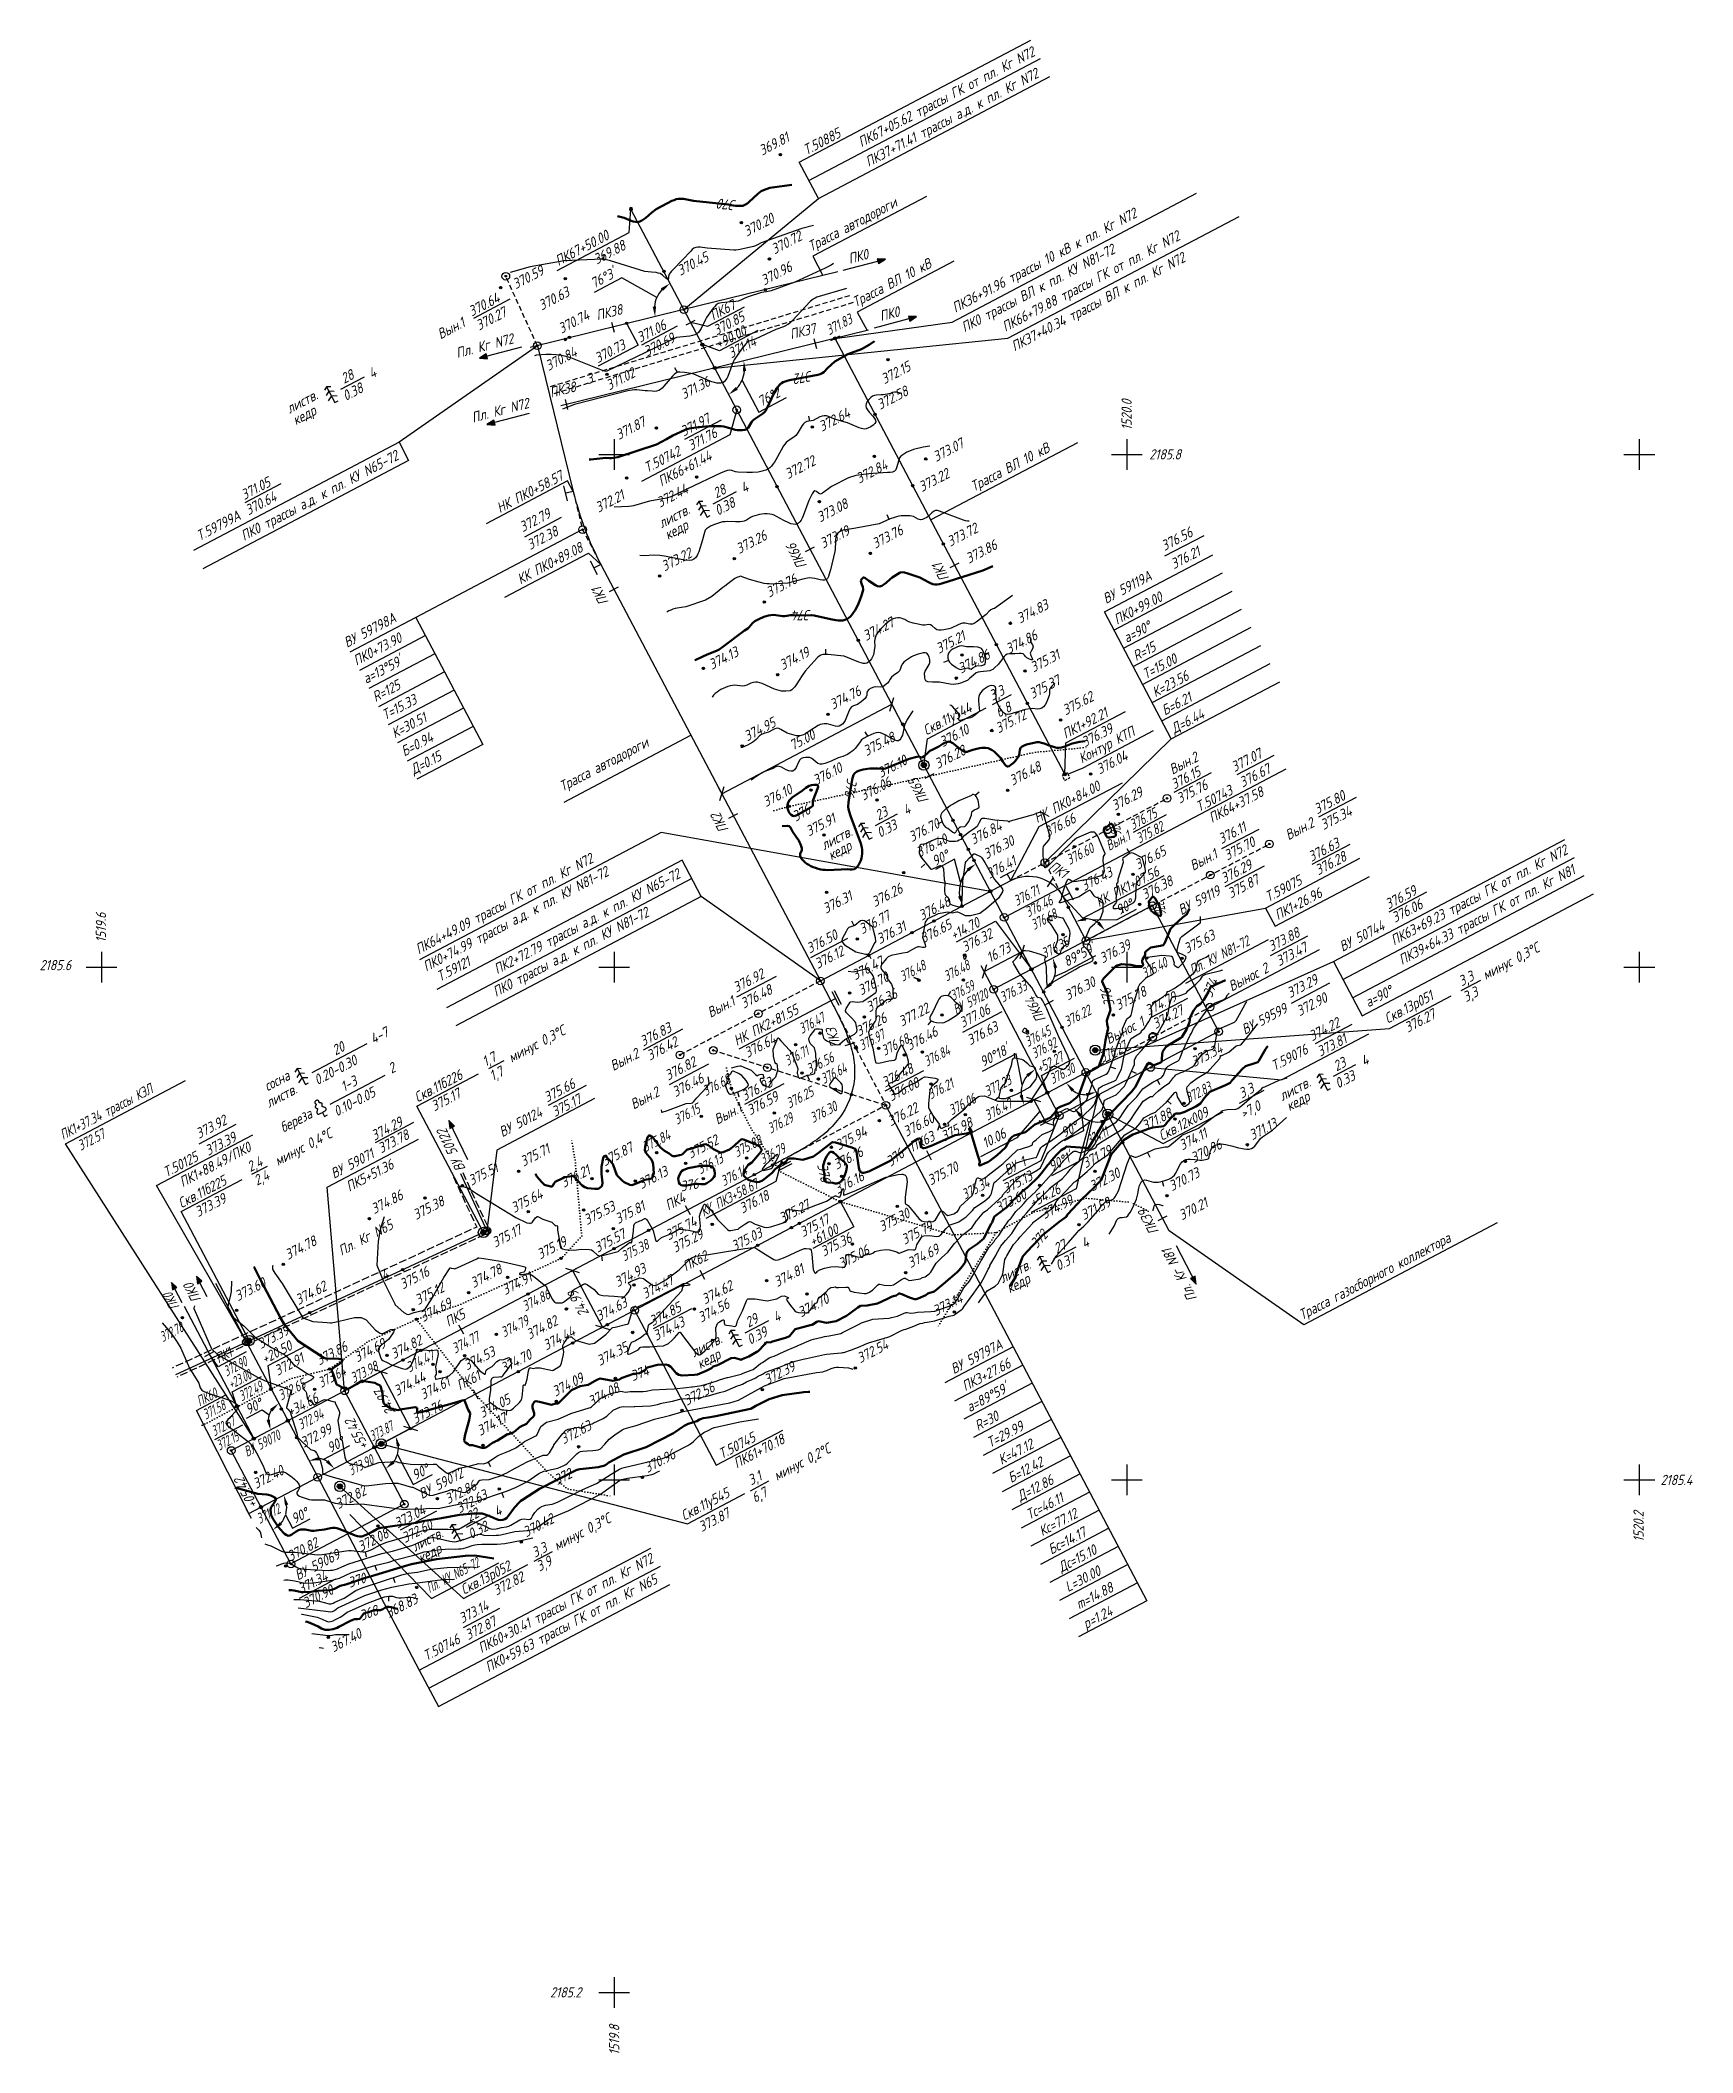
# Model space of a CAD drawing. Extents: x 1519576 to 1520221, y 2185176 to 2185962.
import ezdxf
from ezdxf.enums import TextEntityAlignment as Align

# ---------------------------------------------------------------- set-up
doc = ezdxf.new("R2010")
doc.units = 0
doc.header["$PDMODE"] = 35
doc.header["$PDSIZE"] = 2
for name, pattern in [('ИИDash_20_10', [3, 2, -1]), ('ИИDash_30_10', [4, 3, -1]), ('ИИDot', [1, 0, -1]), ('ИИHidden', [3, 2, -1])]:
    doc.linetypes.add(name, pattern=pattern)
for name, color, linetype, lineweight in [('ИИ_ГЕОПУНКТ_025', 7, 'Continuous', 25), ('ИИ_ГЕОСЕТКА_025', 3, 'Continuous', 25), ('ИИ_КОНТУР_025', 7, 'ИИDot', 25), ('ИИ_ОТМЕТКА_025', 7, 'Continuous', 25), ('ИИ_ПИКЕТАЖ_025', 7, 'Continuous', 25), ('ИИ_ПЛОЩАДКА_025', 7, 'Continuous', 25), ('ИИ_РАЗМЕР_025', 7, 'Continuous', 25), ('ИИ_РЕЛЬЕФ_025', 34, 'Continuous', 25), ('ИИ_РЕЛЬЕФ_050', 34, 'Continuous', 50), ('ИИ_СКВАЖИНА_025', 7, 'Continuous', 25), ('ИИ_ТЕКСТ_025', 7, 'Continuous', 25), ('ИИ_ТРАССА_АД_025', 1, 'Continuous', 25), ('ИИ_ТРАССА_ЛЭП_025', 7, 'Continuous', 25), ('ИИ_ТРАССА_ТРУБ_025', 7, 'Continuous', 25), ('ИИ_УГОДЬЯ_025', 7, 'Continuous', 25)]:
    doc.layers.add(name, color=color, linetype=linetype, lineweight=lineweight)
doc.styles.add('VNIPISIMPLEXCUR', font='simplex.shx', dxfattribs={"width": 0.8, "oblique": 15})
doc.dimstyles.new('ИИ-2000-м-dm', dxfattribs={"dimscale": 2, "dimtxt": 2.5, "dimasz": 2.5, "dimexe": 1.25, "dimexo": 0, "dimgap": 1, "dimtad": 1, "dimtoh": 1, "dimzin": 1, "dimdsep": 46, "dimtxsty": 'VNIPISIMPLEXCUR', "dimcen": 2.5, "dimaunit": 1, "dimazin": 0, "dimtfac": 1, "dimtmove": 1, "dimatfit": 2, "dimfxl": 1, "dimarcsym": 0})
doc.dimstyles.new('ИИ-2000-м-dm$0', dxfattribs={"dimscale": 2, "dimtxt": 2.5, "dimasz": 2.5, "dimexe": 1.25, "dimexo": 0, "dimgap": 1, "dimtad": 1, "dimtoh": 1, "dimzin": 1, "dimdsep": 46, "dimtxsty": 'VNIPISIMPLEXCUR', "dimblk": 'OBLIQUE', "dimcen": 2.5, "dimaunit": 1, "dimadec": 4, "dimazin": 0, "dimtfac": 1, "dimtmove": 1, "dimatfit": 2, "dimfxl": 1, "dimarcsym": 0})
doc.dimstyles.new('ИИ-2000-м-dm$2', dxfattribs={"dimscale": 2, "dimtxt": 2.5, "dimasz": 2.5, "dimexe": 1.25, "dimexo": 0, "dimgap": 1, "dimtad": 2, "dimtoh": 1, "dimzin": 1, "dimdsep": 46, "dimtxsty": 'VNIPISIMPLEXCUR', "dimcen": 2.5, "dimaunit": 1, "dimazin": 0, "dimtfac": 1, "dimtmove": 1, "dimatfit": 2, "dimfxl": 1, "dimarcsym": 0})

msp = doc.modelspace()

# ---------------------------------------------------------------- texts
at = {"layer": 'ИИ_ГЕОСЕТКА_025', "color": 7, "style": 'VNIPISIMPLEXCUR', "oblique": 15, "width": 0.8}
for s, p in [('1520.0', (1520001.952, 2185809.525)), ('1519.6', (1519601.747, 2185609.645)), ('1520.2', (1520201.708, 2185375.793)), ('1519.8', (1519802.004, 2185175.613))]:
    msp.add_text(s, height=4, rotation=90, dxfattribs=at).set_placement(p)
for s, p in [('2185.8', (1520008.779, 2185798.095)), ('2185.6', (1519575.818, 2185598.824)), ('2185.4', (1520208.279, 2185397.958)), ('2185.2', (1519774.995, 2185198.035))]:
    msp.add_text(s, height=4, dxfattribs=at).set_placement(p)
at = {"layer": 'ИИ_РЕЛЬЕФ_025', "style": 'VNIPISIMPLEXCUR', "oblique": 15, "width": 0.8}
for s, rotation, p in [('370', 173.808532, (1519844.171, 2185897.554, 370)), ('372', 190.852427, (1519873.985, 2185830.12, 372)), ('374', 180.829021, (1519873.287, 2185737.307, 374)), ('376', 260.848504, (1519892.362, 2185670.116, 376)), ('376', 29.920692, (1519872.931, 2185660.187, 376)), ('376', 105.241751, (1519992.47, 2185588.2, 376)), ('374', 68.194347, (1520032.674, 2185591.94, 374)), ('376', 37.05275, (1519909.544, 2185525.767, 376)), ('376', 10.042737, (1519829.306, 2185515.047, 376)), ('372', 48.524096, (1519965.721, 2185493.945, 372)), ('374', 21.252147, (1519809.892, 2185441.603, 374)), ('372', 26.795865, (1519779.967, 2185401.225, 372)), ('370', 18.324104, (1519699.54, 2185360.818, 370)), ('368', 20.615742, (1519704.191, 2185348.078, 368))]:
    msp.add_text(s, height=4, rotation=rotation, dxfattribs=at).set_placement(p, align=Align.MIDDLE)
at = {"layer": 'ИИ_РЕЛЬЕФ_025', "style": 'VNIPISIMPLEXCUR', "oblique": 15}
for rotation, width, p in [(281.070294, 0.6, (1519995.412, 2185654.902, 376)), (281.070294, 0.6, (1520012.79, 2185623.834, 376)), (282.323772, 0.8, (1519881.892, 2185519.802, 376))]:
    msp.add_text('376', height=4, rotation=rotation, dxfattribs=dict(at, width=width)).set_placement(p, align=Align.MIDDLE_CENTER)
at = {"layer": 'ИИ_ТЕКСТ_025', "style": 'VNIPISIMPLEXCUR', "oblique": 15}
for s, rotation, width, p in [('Трасса автодороги', 27.784444, 0.8, (1519876.871, 2185879.135)), ('ПК0', 14.665316, 0.8, (1519891.941, 2185874.446)), ('Трасса ВЛ 10 кВ', 27.784444, 0.8, (1519894.2, 2185857.371)), ('ПК0', 14.665316, 0.8, (1519904.13, 2185852.036)), ('Пл. Кг N72', 14.665316, 0.8, (1519738.838, 2185837.636)), ('3', 15.829511, 0.8, (1519789.744, 2185827.42)), ('Пл. Кг N72', 14.665316, 0.8, (1519744.911, 2185812.456)), ('Трасса ВЛ 10 кВ', 27.784444, 0.8, (1519940.335, 2185785.465)), ('Контур КТП', 27.784444, 0.8, (1519982.448, 2185679.428)), ('Трасса автодороги', 27.784444, 0.8, (1519779.867, 2185668.421)), ('Пл. КУ N81-72', 27.784444, 0.7, (1520025.715, 2185596.876)), ('ВУ 50122', 115.765663, 0.8, (1519742.132, 2185521.345)), ('Пл. Кг N65', 27.784444, 0.8, (1519693.633, 2185487.311)), ('Трасса газосборного коллектора', 27.784444, 0.8, (1520068.42, 2185462.226)), ('Пл. Кг N81', 117.442541, 0.8, (1520027.589, 2185470.832)), ('4', 24.841571, 0.8, (1519710.056, 2185477.828)), ('ПК0', 117.788912, 0.7, (1519630.527, 2185467.485)), ('ПК0', 117.788912, 0.8, (1519639.054, 2185470.391)), ('Пл. КУ N65-72', 27.784444, 0.6, (1519727.957, 2185355.741))]:
    msp.add_text(s, height=4, rotation=rotation, dxfattribs=dict(at, width=width)).set_placement(p)

# ---------------------------------------------------------------- blocks, each defined once
blk = doc.blocks.new('PICKET')
at = {"color": 0, "linetype": 'Continuous', "lineweight": 25}
for p, q in [((-0.23, 0), (0.23, 0)), ((0, 0.23), (0, -0.23))]:
    blk.add_line(p, q, dxfattribs=at)
blk.add_circle((0, 0), 0.23, dxfattribs=at)
at = {"color": 0, "linetype": 'Continuous', "style": 'VNIPISIMPLEXCUR', "oblique": 15, "width": 0.8}
blk.add_attdef('OTMETKA', (1.25, 0.3), '', height=2, dxfattribs=at)
at = {"color": 8, "linetype": 'Continuous', "style": 'VNIPISIMPLEXCUR', "oblique": 15, "width": 0.8, "flags": 1}
blk.add_attdef('NOMER', (1.25, -2.7), '', height=2, dxfattribs=at)
blk = doc.blocks.new('ИИ053672А')
at = {"color": 0, "linetype": 'Continuous'}
for points in [[(1, 0.92), (0, 1.5), (-1, 0.92)], [(0.85, 2.01), (0, 2.5), (-0.85, 2.01)], [(0.7, 3.1), (0, 3.5), (-0.7, 3.1)], [(0, 3.5), (0, 0), (0.7, 0)]]:
    blk.add_lwpolyline(points, dxfattribs=at)
at = {"color": 0, "linetype": 'Continuous', "style": 'VNIPISIMPLEXCUR', "oblique": 15, "width": 0.8}
blk.add_attdef('RACE1', text='', height=2, dxfattribs=at).set_placement((-2, 2.25), align=Align.RIGHT)
blk.add_attdef('HEIGHT', (2, 2.25), '', height=2, dxfattribs=at)
blk.add_attdef('RACE2', text='', height=2, dxfattribs=at).set_placement((-2, 1.25), align=Align.TOP_RIGHT)
blk.add_attdef('THICKNESS', text='', height=2, dxfattribs=at).set_placement((2, 1.25), align=Align.TOP_LEFT)
blk.add_attdef('DISTANCE', text='', height=2, dxfattribs=at).set_placement((8.5, 1.75), align=Align.MIDDLE_LEFT)
blk = doc.blocks.new('ИИ050052Р')
at = {"linetype": 'Continuous', "lineweight": 25}
h = blk.add_hatch(color=0, dxfattribs=at)
edge = h.paths.add_edge_path()
edge.add_arc((0, 0), 0.15, 0, 360)
at = {"color": 0, "linetype": 'Continuous', "lineweight": 25}
for radius in [0.75, 0.15]:
    blk.add_circle((0, 0), radius, dxfattribs=at)
at = {"color": 0, "linetype": 'Continuous', "style": 'VNIPISIMPLEXCUR', "oblique": 15, "width": 0.8}
for tag, p in [('NUMBER', (-2, -1)), ('STATIONING', (-2, -4.4)), ('ALPHA', (-2, -7.8))]:
    blk.add_attdef(tag, text='', height=2, dxfattribs=at).set_placement(p, align=Align.RIGHT)
for tag, p in [('CENTRE', (1.45, 0.7)), ('HEIGHT', (1.45, -2.7))]:
    blk.add_attdef(tag, p, '', height=2, dxfattribs=at)
at = {"color": 253, "linetype": 'Continuous', "style": 'VNIPISIMPLEXCUR', "oblique": 15, "width": 0.8, "flags": 1}
blk.add_attdef('NOTE', text='', height=1.6, dxfattribs=at).set_placement((-2, -10.8), align=Align.RIGHT)
blk = doc.blocks.new('ИИ15001')
at = {"color": 0, "linetype": 'Continuous', "lineweight": 25}
blk.add_lwpolyline([(0, 1), (0, -1)], dxfattribs=at)
at = {"color": 0, "linetype": 'Continuous', "lineweight": 25, "style": 'VNIPISIMPLEXCUR', "oblique": 15, "width": 0.8}
blk.add_attdef('STATIONING', text='', height=2, dxfattribs=at).set_placement((0, 2), align=Align.CENTER)
at = {"color": 7, "linetype": 'Continuous', "lineweight": 25, "style": 'VNIPISIMPLEXCUR', "oblique": 15, "width": 0.8}
blk.add_attdef('HEIGHT', text='', height=2, dxfattribs=at).set_placement((0, -2), align=Align.TOP_CENTER)
blk = doc.blocks.new('ИИ050052Р2')
at = {"linetype": 'Continuous', "lineweight": 25}
h = blk.add_hatch(color=0, dxfattribs=at)
edge = h.paths.add_edge_path()
edge.add_arc((0, 0), 0.15, 0, 360)
at = {"color": 0, "linetype": 'Continuous', "lineweight": 25}
for radius in [0.75, 0.15]:
    blk.add_circle((0, 0), radius, dxfattribs=at)
at = {"color": 0, "linetype": 'Continuous', "style": 'VNIPISIMPLEXCUR', "oblique": 15, "width": 0.8}
for tag, p in [('NUMBER', (-2, -1)), ('STATIONING1', (-2, -4.4)), ('STATIONING2', (-2, -7.8)), ('ALPHA', (-2, -11.2))]:
    blk.add_attdef(tag, text='', height=2, dxfattribs=at).set_placement(p, align=Align.RIGHT)
for tag, p in [('CENTRE', (1.45, 0.7)), ('HEIGHT', (1.45, -2.7))]:
    blk.add_attdef(tag, p, '', height=2, dxfattribs=at)
at = {"color": 253, "linetype": 'Continuous', "style": 'VNIPISIMPLEXCUR', "oblique": 15, "width": 0.8, "flags": 1}
blk.add_attdef('NOTE', text='', height=1.6, dxfattribs=at).set_placement((-2, -14), align=Align.RIGHT)
blk = doc.blocks.new('ИИ053671А')
at = {"color": 0, "linetype": 'Continuous'}
blk.add_lwpolyline([(0, 0.88), (0.13, 0.88), (0.34, 0.88), (0.48, 0.88), (0.61, 0.89), (0.73, 0.91), (0.82, 0.94), (0.91, 1), (0.96, 1.07), (0.98, 1.15), (0.99, 1.23), (0.99, 1.29), (0.96, 1.38), (0.93, 1.45), (0.88, 1.52), (0.8, 1.61), (0.72, 1.69), (0.65, 1.77), (0.57, 1.84), (0.54, 1.89), (0.51, 1.93), (0.5, 1.97), (0.5, 1.99), (0.52, 2.02), (0.55, 2.05), (0.61, 2.12), (0.68, 2.2), (0.73, 2.29), (0.75, 2.37), (0.74, 2.44), (0.71, 2.52), (0.67, 2.58), (0.63, 2.62), (0.6, 2.65), (0.55, 2.68), (0.5, 2.71), (0.41, 2.76), (0.36, 2.79), (0.34, 2.81), (0.32, 2.83), (0.32, 2.85), (0.32, 2.87), (0.34, 2.89), (0.35, 2.93), (0.37, 2.97), (0.4, 3.03), (0.41, 3.1), (0.41, 3.19), (0.4, 3.25), (0.36, 3.32), (0.32, 3.38), (0.28, 3.41), (0.25, 3.44), (0.18, 3.48), (0.13, 3.49), (0.07, 3.5), (0, 3.5), (-0.07, 3.5), (-0.13, 3.49), (-0.18, 3.48), (-0.25, 3.44), (-0.28, 3.41), (-0.32, 3.38), (-0.36, 3.32), (-0.4, 3.25), (-0.41, 3.19), (-0.41, 3.1), (-0.4, 3.03), (-0.37, 2.97), (-0.35, 2.93), (-0.34, 2.89), (-0.32, 2.87), (-0.32, 2.85), (-0.32, 2.83), (-0.34, 2.81), (-0.36, 2.79), (-0.41, 2.76), (-0.5, 2.71), (-0.55, 2.68), (-0.6, 2.65), (-0.63, 2.62), (-0.67, 2.58), (-0.71, 2.52), (-0.74, 2.44), (-0.75, 2.37), (-0.73, 2.29), (-0.68, 2.2), (-0.61, 2.12), (-0.55, 2.05), (-0.52, 2.02), (-0.5, 1.99), (-0.5, 1.97), (-0.51, 1.93), (-0.54, 1.89), (-0.57, 1.84), (-0.65, 1.77), (-0.72, 1.69), (-0.8, 1.61), (-0.88, 1.52), (-0.93, 1.45), (-0.96, 1.38), (-0.99, 1.29), (-0.99, 1.23), (-0.98, 1.15), (-0.96, 1.07), (-0.91, 1), (-0.82, 0.94), (-0.73, 0.91), (-0.61, 0.89), (-0.48, 0.88), (-0.34, 0.88), (-0.13, 0.88)], close=True, dxfattribs=at)
blk.add_lwpolyline([(0, 0.88), (0, 0), (0.7, 0)], dxfattribs=at)
at = {"color": 0, "linetype": 'Continuous', "style": 'VNIPISIMPLEXCUR', "oblique": 15, "width": 0.8}
blk.add_attdef('RACE1', text='', height=2, dxfattribs=at).set_placement((-2, 2.25), align=Align.RIGHT)
blk.add_attdef('HEIGHT', (2, 2.25), '', height=2, dxfattribs=at)
blk.add_attdef('RACE2', text='', height=2, dxfattribs=at).set_placement((-2, 1.25), align=Align.TOP_RIGHT)
blk.add_attdef('THICKNESS', text='', height=2, dxfattribs=at).set_placement((2, 1.25), align=Align.TOP_LEFT)
blk.add_attdef('DISTANCE', text='', height=2, dxfattribs=at).set_placement((8.5, 1.75), align=Align.MIDDLE_LEFT)
blk = doc.blocks.new('ИИ25001')
at = {"linetype": 'Continuous'}
h = blk.add_hatch(color=0, dxfattribs=at)
edge = h.paths.add_edge_path()
edge.add_arc((0, 0), 0.5, 0, 360)
at = {"color": 0, "linetype": 'Continuous'}
for radius in [1, 0.5]:
    blk.add_circle((0, 0), radius, dxfattribs=at)
at = {"color": 253, "style": 'VNIPISIMPLEXCUR', "oblique": 15, "width": 0.8, "flags": 1}
for tag, p in [('DATE', (-2.5, -0.8)), ('NOTE1', (-2.5, -3.2)), ('NOTE2', (-2.5, -5.6))]:
    blk.add_attdef(tag, text='', height=1.6, dxfattribs=at).set_placement(p, align=Align.RIGHT)
at = {"color": 0, "style": 'VNIPISIMPLEXCUR', "oblique": 15, "width": 0.8}
for tag, p in [('NUMBER', (2, 0.7)), ('STS', (14.22, 0.7)), ('TFS', (19.08, -1)), ('EGWL', (38.32, 0.7)), ('HEIGHT', (2, -2.7)), ('FS', (14.22, -2.7)), ('AGWL', (36.59, -2.7))]:
    blk.add_attdef(tag, p, '', height=2, dxfattribs=at)
blk = doc.blocks.new('ИИ15002')
at = {"linetype": 'Continuous', "lineweight": 25}
h = blk.add_hatch(color=0, dxfattribs=at)
edge = h.paths.add_edge_path()
edge.add_arc((0, 0), 0.3, 0, 360)
at = {"color": 0, "linetype": 'Continuous', "lineweight": 25}
blk.add_circle((0, 0), 0.3, dxfattribs=at)
at = {"color": 0, "linetype": 'Continuous', "style": 'VNIPISIMPLEXCUR', "oblique": 15, "width": 0.8}
blk.add_attdef('STATIONING', (1, 1.3), '', height=2, rotation=90, dxfattribs=at)
at = {"color": 7, "linetype": 'Continuous', "style": 'VNIPISIMPLEXCUR', "oblique": 15, "width": 0.8}
blk.add_attdef('HEIGHT', text='', height=2, dxfattribs=at).set_placement((0, -1.3), align=Align.TOP_CENTER)
blk = doc.blocks.new('*U14')
at = {"color": 0, "linetype": 'ByBlock', "lineweight": -2}
for points in [[(0, 0), (0, -42.51)], [(0, -42.51), (0, -50.51)], [(0, -42.51), (51.06, -42.51)], [(0, -46.51), (51.06, -46.51)], [(0, -50.51), (51.06, -50.51)]]:
    blk.add_lwpolyline(points, dxfattribs=at)
blk = doc.blocks.new('*U15')
at = {"color": 0, "linetype": 'ByBlock', "lineweight": -2}
for points in [[(0, 0), (52.82, -3.35)], [(52.82, -3.35), (52.82, -15.35)], [(52.82, -3.35), (103.88, -3.35)], [(52.82, -7.35), (103.88, -7.35)], [(52.82, -11.35), (103.88, -11.35)], [(52.82, -15.35), (103.88, -15.35)]]:
    blk.add_lwpolyline(points, dxfattribs=at)
blk = doc.blocks.new('*U16')
at = {"color": 0, "linetype": 'ByBlock', "lineweight": -2}
for points in [[(33.3, 6.95), (33.3, 14.95)], [(33.3, 14.95), (84.36, 14.95)], [(33.3, 10.95), (84.36, 10.95)], [(0, 0), (33.3, 6.95)], [(33.3, 6.95), (84.36, 6.95)]]:
    blk.add_lwpolyline(points, dxfattribs=at)
blk = doc.blocks.new('ИИ150022')
at = {"linetype": 'Continuous', "lineweight": 25}
h = blk.add_hatch(color=0, dxfattribs=at)
edge = h.paths.add_edge_path()
edge.add_arc((0, 0), 0.3, 0, 360)
at = {"color": 0, "linetype": 'Continuous', "lineweight": 25}
blk.add_circle((0, 0), 0.3, dxfattribs=at)
at = {"color": 0, "linetype": 'Continuous', "style": 'VNIPISIMPLEXCUR', "oblique": 15, "width": 0.8}
for tag, p in [('STATIONING1', (1, 4.7)), ('STATIONING2', (1, 1.3))]:
    blk.add_attdef(tag, p, '', height=2, dxfattribs=at)
at = {"color": 7, "linetype": 'Continuous', "style": 'VNIPISIMPLEXCUR', "oblique": 15, "width": 0.8}
blk.add_attdef('HEIGHT', text='', height=2, dxfattribs=at).set_placement((0, -1.3), align=Align.TOP_CENTER)
blk = doc.blocks.new('ИИ15008')
at = {"linetype": 'Continuous', "lineweight": 25}
blk.add_hatch(color=0, dxfattribs=at).paths.add_polyline_path([(0, 0), (1.5, -0.5), (1.5, 0.5)])
at = {"color": 0, "linetype": 'Continuous', "lineweight": 25}
blk.add_lwpolyline([(0, 0), (1.5, -0.5), (1.5, 0.5)], close=True, dxfattribs=at)
blk.add_lwpolyline([(8.5, 0), (0, 0)], dxfattribs=at)
blk = doc.blocks.new('*D19')
at = {"layer": 'Defpoints', "color": 0, "transparency": 16777216}
for p in [(1519806.55, 2185895.82), (1519817.95, 2185863.52), (1519827.23, 2185856.55), (1519767.2, 2185841.79), (1519847.82, 2185817.46)]:
    blk.add_point(p, dxfattribs=at)
at = {"layer": 'ИИ_РАЗМЕР_025', "color": 0, "lineweight": -2, "transparency": 16777216}
for p, q in [((1519803.01, 2185868.93), (1519792.15, 2185863.2)), ((1519816.65, 2185861.31), (1519803.01, 2185868.93))]:
    blk.add_line(p, q, dxfattribs=at)
blk.add_arc((1519827.23, 2185856.55), 11.61, 137.61737, 173.9732, dxfattribs=at)
at = {"layer": 'ИИ_РАЗМЕР_025', "color": 0, "transparency": 16777216}
for points in [[(1519818.25, 2185864.9), (1519819.07, 2185863.85), (1519821.82, 2185866.82)], [(1519816.35, 2185857.81), (1519815.02, 2185857.72), (1519815.96, 2185853.78)]]:
    blk.add_solid(points, dxfattribs=at)
at = {"layer": 'ИИ_РАЗМЕР_025', "color": 0, "transparency": 16777216, "insert": (1519795.56, 2185868.83), "char_height": 4, "attachment_point": 5, "rotation": 27.78432, "style": 'VNIPISIMPLEXCUR'}
blk.add_mtext("76°3'", dxfattribs=at)
blk = doc.blocks.new('*D20')
at = {"layer": 'Defpoints', "color": 0, "transparency": 16777216}
for p in [(1519806.55, 2185895.82), (1519899.27, 2185848.53), (1519850.69, 2185831.43), (1519779.19, 2185819.01), (1519847.82, 2185817.46)]:
    blk.add_point(p, dxfattribs=at)
at = {"layer": 'ИИ_РАЗМЕР_025', "color": 0, "lineweight": -2, "transparency": 16777216}
for p, q in [((1519849.9, 2185828.97), (1519856.41, 2185816.61)), ((1519856.41, 2185816.61), (1519867.27, 2185822.34))]:
    blk.add_line(p, q, dxfattribs=at)
blk.add_arc((1519839.23, 2185833.77), 11.7, 317.45772, 354.12571, dxfattribs=at)
at = {"layer": 'ИИ_РАЗМЕР_025', "color": 0, "transparency": 16777216}
for points in [[(1519850.2, 2185832.53), (1519851.53, 2185832.62), (1519850.59, 2185836.56)], [(1519848.26, 2185825.33), (1519847.44, 2185826.39), (1519844.68, 2185823.42)]]:
    blk.add_solid(points, dxfattribs=at)
at = {"layer": 'ИИ_РАЗМЕР_025', "color": 0, "transparency": 16777216, "insert": (1519860.71, 2185822.7), "char_height": 4, "attachment_point": 5, "rotation": 27.78432, "style": 'VNIPISIMPLEXCUR'}
blk.add_mtext("76°2'", dxfattribs=at)
blk = doc.blocks.new('*D21')
at = {"layer": 'Defpoints', "color": 0, "transparency": 16777216}
for p in [(1519984.05, 2185558.95), (1519984.05, 2185558.95), (1519979.42, 2185551.6), (1520016.61, 2185497.16), (1519807.96, 2185466.13)]:
    blk.add_point(p, dxfattribs=at)
at = {"layer": 'ИИ_РАЗМЕР_025', "color": 0, "lineweight": -2, "transparency": 16777216}
for p, q in [((1519981.48, 2185550.65), (1519983.15, 2185536.21)), ((1519983.15, 2185536.21), (1519975.65, 2185532.26))]:
    blk.add_line(p, q, dxfattribs=at)
blk.add_arc((1519984.05, 2185558.95), 8.69, 234.4122, 271.17079, dxfattribs=at)
at = {"layer": 'ИИ_РАЗМЕР_025', "color": 0, "transparency": 16777216}
for points in [[(1519978.49, 2185551.45), (1519979.5, 2185552.32), (1519976.36, 2185554.9)], [(1519984.06, 2185550.91), (1519984.39, 2185549.62), (1519988.1, 2185551.26)]]:
    blk.add_solid(points, dxfattribs=at)
at = {"layer": 'ИИ_РАЗМЕР_025', "color": 0, "transparency": 16777216, "insert": (1519977.56, 2185536.65), "char_height": 4, "attachment_point": 5, "rotation": 27.78432, "style": 'VNIPISIMPLEXCUR'}
blk.add_mtext('90%%d', dxfattribs=at)
blk = doc.blocks.new('*D22')
at = {"layer": 'Defpoints', "color": 0, "transparency": 16777216}
for p in [(1519807.96, 2185466.13), (1519656.51, 2185453.73), (1519684.31, 2185400.98), (1519684.31, 2185400.98), (1519684.59, 2185408.29)]:
    blk.add_point(p, dxfattribs=at)
at = {"layer": 'ИИ_РАЗМЕР_025', "color": 0, "lineweight": -2, "transparency": 16777216}
blk.add_arc((1519684.31, 2185400.98), 7.32, 59.51591, 86.05827, dxfattribs=at)
at = {"layer": 'ИИ_РАЗМЕР_025', "color": 0, "transparency": 16777216}
for points in [[(1519684.95, 2185407.63), (1519684.68, 2185408.93), (1519680.9, 2185407.45)], [(1519688.5, 2185407.74), (1519687.54, 2185406.82), (1519690.78, 2185404.39)]]:
    blk.add_solid(points, dxfattribs=at)
at = {"layer": 'ИИ_РАЗМЕР_025', "color": 0, "transparency": 16777216, "insert": (1519691.24, 2185413.7), "char_height": 4, "attachment_point": 5, "rotation": 27.78432, "style": 'VNIPISIMPLEXCUR'}
blk.add_mtext('90%%d', dxfattribs=at)
blk = doc.blocks.new('ИИ053296')
at = {"color": 0, "linetype": 'Continuous', "lineweight": 25}
blk.add_lwpolyline([(0, 0), (1, 0)], dxfattribs=at)
blk = doc.blocks.new('ИИ05012')
at = {"color": 0, "linetype": 'Continuous', "lineweight": 25, "flags": 128}
for points in [[(-3, 0), (3, 0)], [(0, 3), (0, -3)]]:
    blk.add_lwpolyline(points, dxfattribs=at)
blk = doc.blocks.new('*U27')
at = {"color": 0, "linetype": 'ByBlock', "lineweight": -2}
for points in [[(-1.28, 35.23), (19.94, 35.23)], [(0, 0), (-1.28, 35.23)]]:
    blk.add_lwpolyline(points, dxfattribs=at)
blk = doc.blocks.new('ИИ15009')
at = {"linetype": 'Continuous', "lineweight": 25}
blk.add_hatch(color=0, dxfattribs=at).paths.add_polyline_path([(0, 0), (1.5, -0.5), (1.5, 0.5)])
at = {"color": 0, "linetype": 'Continuous', "lineweight": 25}
blk.add_lwpolyline([(0, 0), (1.5, -0.5), (1.5, 0.5)], close=True, dxfattribs=at)
blk.add_lwpolyline([(5, 0), (0, 0)], dxfattribs=at)
blk = doc.blocks.new('*D29')
at = {"layer": 'Defpoints', "color": 0, "transparency": 16777216}
for p in [(1519656.51, 2185453.73), (1519694.8, 2185434.73, 373.78), (1519665.03, 2185423.36), (1519650.56, 2185411.42, 373.78), (1519684.31, 2185400.98)]:
    blk.add_point(p, dxfattribs=at)
at = {"layer": 'ИИ_РАЗМЕР_025', "color": 0, "lineweight": -2, "transparency": 16777216}
blk.add_arc((1519672.67, 2185423.07), 7.65, 148.11076, 177.4638, dxfattribs=at)
at = {"layer": 'ИИ_РАЗМЕР_025', "color": 0, "transparency": 16777216}
for points in [[(1519665.72, 2185427.6), (1519666.63, 2185426.62), (1519669.1, 2185429.83)], [(1519665.68, 2185423.55), (1519664.38, 2185423.26), (1519665.9, 2185419.5)]]:
    blk.add_solid(points, dxfattribs=at)
at = {"layer": 'ИИ_РАЗМЕР_025', "color": 0, "transparency": 16777216, "insert": (1519659.32, 2185428.63), "char_height": 4, "attachment_point": 5, "rotation": 27.78432, "style": 'VNIPISIMPLEXCUR'}
blk.add_mtext('90°', dxfattribs=at)
blk = doc.blocks.new('*D30')
at = {"layer": 'Defpoints', "color": 0, "transparency": 16777216}
for p in [(1519807.96, 2185466.13), (1519694.8, 2185434.73, 373.78), (1519715.82, 2185412.28), (1519684.31, 2185400.98), (1519718.11, 2185390.48, 373.78)]:
    blk.add_point(p, dxfattribs=at)
at = {"layer": 'ИИ_РАЗМЕР_025', "color": 0, "lineweight": -2, "transparency": 16777216}
for p, q in [((1519715.41, 2185409.86), (1519721.57, 2185398.16)), ((1519721.57, 2185398.16), (1519729.06, 2185402.11))]:
    blk.add_line(p, q, dxfattribs=at)
blk.add_arc((1519706.44, 2185412.64), 9.39, 322.36332, 3.20034, dxfattribs=at)
at = {"layer": 'ИИ_РАЗМЕР_025', "color": 0, "transparency": 16777216}
for points in [[(1519715.17, 2185412.99), (1519716.46, 2185413.34), (1519714.75, 2185417.02)], [(1519714.31, 2185406.39), (1519713.45, 2185407.41), (1519710.82, 2185404.33)]]:
    blk.add_solid(points, dxfattribs=at)
at = {"layer": 'ИИ_РАЗМЕР_025', "color": 0, "transparency": 16777216, "insert": (1519724.36, 2185403.02), "char_height": 4, "attachment_point": 5, "rotation": 27.78432, "style": 'VNIPISIMPLEXCUR'}
blk.add_mtext('90°', dxfattribs=at)
blk = doc.blocks.new('*D31')
at = {"layer": 'Defpoints', "color": 0, "transparency": 16777216}
for p in [(1519650.56, 2185411.42, 373.78), (1519684.31, 2185400.98), (1519657.4, 2185386.81), (1519670.68, 2185383.98), (1519673.88, 2185367.16, 373.78)]:
    blk.add_point(p, dxfattribs=at)
at = {"layer": 'ИИ_РАЗМЕР_025', "color": 0, "lineweight": -2, "transparency": 16777216}
for start, end in [(320.79051, 342.18721), (343.61059, 4.77372)]:
    blk.add_arc((1519662.2, 2185389.33), 10.03, start, end, dxfattribs=at)
at = {"layer": 'ИИ_РАЗМЕР_025', "color": 0, "transparency": 16777216}
for points in [[(1519671.55, 2185389.98), (1519672.83, 2185390.35), (1519671.07, 2185394.01)], [(1519670.39, 2185382.48), (1519669.55, 2185383.51), (1519666.87, 2185380.46)]]:
    blk.add_solid(points, dxfattribs=at)
at = {"layer": 'ИИ_РАЗМЕР_025', "color": 0, "transparency": 16777216, "insert": (1519677.25, 2185385.97), "char_height": 4, "attachment_point": 5, "rotation": 27.78432, "style": 'VNIPISIMPLEXCUR'}
blk.add_mtext('90°', dxfattribs=at)
blk = doc.blocks.new('ИИ15003')
at = {"linetype": 'Continuous'}
h = blk.add_hatch(color=0, dxfattribs=at)
edge = h.paths.add_edge_path()
edge.add_arc((0, 0), 0.15, 0, 360)
at = {"color": 0, "linetype": 'Continuous'}
for radius in [0.75, 0.15]:
    blk.add_circle((0, 0), radius, dxfattribs=at)
at = {"color": 253, "style": 'VNIPISIMPLEXCUR', "oblique": 15, "width": 0.8, "flags": 1}
blk.add_attdef('NOTE', text='', height=1.6, dxfattribs=at).set_placement((-1.75, -0.8), align=Align.RIGHT)
at = {"color": 0, "style": 'VNIPISIMPLEXCUR', "oblique": 15, "width": 0.8}
for tag, p in [('NUMBER', (1.75, -1)), ('CENTRE', (1.75, -5)), ('HEIGHT', (1.75, -9)), ('STATIONING', (1.75, -13)), ('ALPHA', (1.75, -17)), ('RADIUS', (1.75, -21)), ('TANGENT', (1.75, -25)), ('CURVE', (1.75, -29)), ('BISECTOR', (1.75, -33)), ('INCREMENT', (1.75, -37)), ('COMPOUND_TANGENT', (1.75, -41)), ('COMPOUND_CURVE', (1.75, -45)), ('COMPOUND_BISECTOR', (1.75, -49)), ('COMPOUND_INCR', (1.75, -53)), ('CURVE_LENGTH', (1.75, -57)), ('TANGENT_INCR', (1.75, -61)), ('RADIUS_INCR', (1.75, -65))]:
    blk.add_attdef(tag, p, '', height=2, dxfattribs=at)
blk = doc.blocks.new('ИИ15005')
at = {"color": 0, "linetype": 'Continuous', "lineweight": 25}
for points in [[(-1.5, 1.5), (1.5, 1.5)], [(-1.5, 1), (1.5, 1)], [(0, 0), (0, 1)]]:
    blk.add_lwpolyline(points, dxfattribs=at)
at = {"color": 0, "linetype": 'Continuous', "style": 'VNIPISIMPLEXCUR', "oblique": 15, "width": 0.8}
blk.add_attdef('STATIONING', (1, 2.5), '', height=2, rotation=90, dxfattribs=at)
at = {"color": 7, "linetype": 'Continuous', "style": 'VNIPISIMPLEXCUR', "oblique": 15, "width": 0.8}
blk.add_attdef('HEIGHT', text='', height=2, dxfattribs=at).set_placement((0, -1.3), align=Align.TOP_CENTER)
blk = doc.blocks.new('ИИ15004')
at = {"color": 0, "linetype": 'Continuous', "lineweight": 25}
for points in [[(-1.5, 1.5), (1.5, 1.5)], [(0, 0), (0, 1.5)]]:
    blk.add_lwpolyline(points, dxfattribs=at)
at = {"color": 0, "style": 'VNIPISIMPLEXCUR', "oblique": 15, "width": 0.8}
blk.add_attdef('STATIONING', (1, 2.5), '', height=2, rotation=90, dxfattribs=at)
at = {"color": 7, "style": 'VNIPISIMPLEXCUR', "oblique": 15, "width": 0.8}
blk.add_attdef('HEIGHT', text='', height=2, dxfattribs=at).set_placement((0, -1.3), align=Align.TOP_CENTER)
blk = doc.blocks.new('*U37')
at = {"color": 0, "linetype": 'ByBlock', "lineweight": -2}
for points in [[(0, 0), (0, -53.26)], [(0, -53.26), (-15.08, -53.26)], [(0, -53.26), (0, -109.26)], [(0, -57.26), (-15.08, -57.26)], [(0, -61.26), (-15.08, -61.26)], [(0, -65.26), (-15.08, -65.26)], [(0, -69.26), (-15.08, -69.26)], [(0, -73.26), (-15.08, -73.26)], [(0, -77.26), (-15.08, -77.26)], [(0, -81.26), (-15.08, -81.26)], [(0, -85.26), (-15.08, -85.26)], [(0, -89.26), (-15.08, -89.26)], [(0, -93.26), (-15.08, -93.26)], [(0, -97.26), (-15.08, -97.26)], [(0, -101.26), (-15.08, -101.26)], [(0, -105.26), (-15.08, -105.26)], [(0, -109.26), (-15.08, -109.26)]]:
    blk.add_lwpolyline(points, dxfattribs=at)
blk = doc.blocks.new('*U38')
at = {"color": 0, "linetype": 'ByBlock', "lineweight": -2}
for points in [[(-12.89, 33.39), (-66.98, 33.39)], [(-12.89, 25.39), (-12.89, 33.39)], [(-12.89, 29.39), (-66.98, 29.39)], [(-12.89, 25.39), (-66.98, 25.39)], [(0, 0), (-12.89, 25.39)]]:
    blk.add_lwpolyline(points, dxfattribs=at)
blk = doc.blocks.new('_Oblique')
at = {"color": 0, "linetype": 'ByBlock', "lineweight": -2}
blk.add_line((-0.5, -0.5), (0.5, 0.5), dxfattribs=at)
blk = doc.blocks.new('*D39')
at = {"layer": 'Defpoints', "color": 0, "transparency": 16777216}
for p in [(1519783.17, 2185481.32), (1519794.82, 2185459.21), (1519795.43, 2185459.53)]:
    blk.add_point(p, dxfattribs=at)
at = {"layer": 'ИИ_РАЗМЕР_025', "color": 0, "lineweight": -2, "transparency": 16777216}
for p, q in [((1519783.17, 2185481.32), (1519785.99, 2185482.8)), ((1519783.78, 2185481.64), (1519795.43, 2185459.53)), ((1519794.82, 2185459.21), (1519797.64, 2185460.69))]:
    blk.add_line(p, q, dxfattribs=at)
at = {"layer": 'ИИ_РАЗМЕР_025', "color": 0, "lineweight": -2, "transparency": 16777216, "xscale": 4, "yscale": 4, "zscale": 4}
for p, rotation in [((1519783.78, 2185481.64), 117.7843163969434), ((1519795.43, 2185459.53), 297.7843163969434)]:
    blk.add_blockref('_Oblique', p, dxfattribs=dict(at, rotation=rotation))
at = {"layer": 'ИИ_РАЗМЕР_025', "color": 0, "transparency": 16777216, "insert": (1519786.06, 2185468.72), "char_height": 4, "attachment_point": 5, "rotation": 117.78432, "style": 'VNIPISIMPLEXCUR'}
blk.add_mtext('24.99', dxfattribs=at)
blk = doc.blocks.new('*D40')
at = {"layer": 'Defpoints', "color": 0, "transparency": 16777216}
for p in [(1519906.94, 2185705.26), (1519908.35, 2185702.59), (1519840.59, 2185670.3)]:
    blk.add_point(p, dxfattribs=at)
at = {"layer": 'ИИ_РАЗМЕР_025', "color": 0, "lineweight": -2, "transparency": 16777216}
for p, q in [((1519842, 2185667.63), (1519908.35, 2185702.59)), ((1519906.94, 2185705.26), (1519909.51, 2185700.38)), ((1519840.59, 2185670.3), (1519843.17, 2185665.42))]:
    blk.add_line(p, q, dxfattribs=at)
at = {"layer": 'ИИ_РАЗМЕР_025', "color": 0, "lineweight": -2, "transparency": 16777216, "xscale": 4, "yscale": 4, "zscale": 4}
for p, rotation in [((1519908.35, 2185702.59), 27.78643422812928), ((1519842, 2185667.63), 207.7864342281293)]:
    blk.add_blockref('_Oblique', p, dxfattribs=dict(at, rotation=rotation))
at = {"layer": 'ИИ_РАЗМЕР_025', "color": 0, "transparency": 16777216, "insert": (1519873.31, 2185688.65), "char_height": 4, "attachment_point": 5, "rotation": 27.78643, "style": 'VNIPISIMPLEXCUR'}
blk.add_mtext('75.00', dxfattribs=at)
blk = doc.blocks.new('*U41')
at = {"color": 0, "linetype": 'ByBlock', "lineweight": -2}
for points in [[(-36.77, 0), (-51.32, 0)], [(-36.77, 0), (-36.77, -28)], [(0, 0), (-36.77, 0)], [(-36.77, -4), (-51.32, -4)], [(-36.77, -8), (-51.32, -8)], [(-36.77, -12), (-51.32, -12)], [(-36.77, -16), (-51.32, -16)], [(-36.77, -20), (-51.32, -20)], [(-36.77, -24), (-51.32, -24)], [(-36.77, -28), (-51.32, -28)]]:
    blk.add_lwpolyline(points, dxfattribs=at)
blk = doc.blocks.new('*U42')
at = {"color": 0, "linetype": 'ByBlock', "lineweight": -2}
for points in [[(33.08, 9.85), (33.08, 37.85)], [(33.08, 37.85), (57.02, 37.85)], [(33.08, 33.85), (57.02, 33.85)], [(33.08, 29.85), (57.02, 29.85)], [(33.08, 25.85), (57.02, 25.85)], [(33.08, 21.85), (57.02, 21.85)], [(33.08, 17.85), (57.02, 17.85)], [(33.08, 13.85), (57.02, 13.85)], [(0, 0), (33.08, 9.85)], [(33.08, 9.85), (57.02, 9.85)]]:
    blk.add_lwpolyline(points, dxfattribs=at)
blk = doc.blocks.new('*D43')
at = {"layer": 'Defpoints', "color": 0, "transparency": 16777216}
for p in [(1519847.82, 2185817.46), (1519934.67, 2185630.07), (1519954.78, 2185633.8), (1519952.18, 2185619.41), (1519880.47, 2185594.64)]:
    blk.add_point(p, dxfattribs=at)
at = {"layer": 'ИИ_РАЗМЕР_025', "color": 0, "lineweight": -2, "transparency": 16777216}
for p, q in [((1519932.84, 2185642.13), (1519925.35, 2185638.18)), ((1519935.2, 2185633.19), (1519932.84, 2185642.13))]:
    blk.add_line(p, q, dxfattribs=at)
blk.add_arc((1519946.81, 2185629.6), 12.15, 136.73118, 188.84285, dxfattribs=at)
at = {"layer": 'ИИ_РАЗМЕР_025', "color": 0, "transparency": 16777216}
for points in [[(1519937.56, 2185638.46), (1519938.37, 2185637.4), (1519941.15, 2185640.35)], [(1519935.44, 2185627.94), (1519934.17, 2185627.52), (1519936.06, 2185623.93)]]:
    blk.add_solid(points, dxfattribs=at)
at = {"layer": 'ИИ_РАЗМЕР_025', "color": 0, "transparency": 16777216, "insert": (1519927.25, 2185642.57), "char_height": 4, "attachment_point": 5, "rotation": 27.78432, "style": 'VNIPISIMPLEXCUR'}
blk.add_mtext('90°', dxfattribs=at)
blk = doc.blocks.new('*U44')
at = {"color": 0, "linetype": 'ByBlock', "lineweight": -2}
for points in [[(0, 0), (33.95, -10.69)], [(33.95, -10.69), (33.95, -14.69)], [(33.95, -10.69), (54.76, -10.69)], [(33.95, -14.69), (54.76, -14.69)]]:
    blk.add_lwpolyline(points, dxfattribs=at)
blk = doc.blocks.new('*D45')
at = {"layer": 'Defpoints', "color": 0, "transparency": 16777216}
for p in [(1519952.18, 2185619.41), (1519984.09, 2185610.36), (1519948.05, 2185591.37), (1519970.82, 2185594.15), (1519984.05, 2185558.95)]:
    blk.add_point(p, dxfattribs=at)
at = {"layer": 'ИИ_РАЗМЕР_025', "color": 0, "lineweight": -2, "transparency": 16777216}
blk.add_arc((1519962.85, 2185599.17), 9.42, 322.30764, 3.27261, dxfattribs=at)
at = {"layer": 'ИИ_РАЗМЕР_025', "color": 0, "transparency": 16777216}
for points in [[(1519971.61, 2185599.53), (1519972.9, 2185599.88), (1519971.18, 2185603.56)], [(1519970.73, 2185592.9), (1519969.88, 2185593.92), (1519967.24, 2185590.83)]]:
    blk.add_solid(points, dxfattribs=at)
at = {"layer": 'ИИ_РАЗМЕР_025', "color": 0, "transparency": 16777216, "insert": (1519981.31, 2185604.78), "char_height": 4, "attachment_point": 5, "rotation": 27.78432, "style": 'VNIPISIMPLEXCUR'}
blk.add_mtext("89°59'", dxfattribs=at)
blk = doc.blocks.new('*U46')
at = {"color": 0, "linetype": 'ByBlock', "lineweight": -2}
for points in [[(0, 0), (6.87, -10.08)], [(6.87, -10.08), (20.12, -10.08)], [(23.74, -10.08), (29.13, -10.08)]]:
    blk.add_lwpolyline(points, dxfattribs=at)
blk = doc.blocks.new('*D47')
at = {"layer": 'Defpoints', "color": 0, "transparency": 16777216}
for p in [(1519984.05, 2185558.95), (1520009.33, 2185560.88), (1519973.69, 2185542.11), (1519988.34, 2185539.58), (1520016.61, 2185497.16)]:
    blk.add_point(p, dxfattribs=at)
at = {"layer": 'ИИ_РАЗМЕР_025', "color": 0, "lineweight": -2, "transparency": 16777216}
for p, q in [((1519985.65, 2185540.04), (1519981.3, 2185524.18)), ((1519981.3, 2185524.18), (1519970.7, 2185518.6))]:
    blk.add_line(p, q, dxfattribs=at)
blk.add_arc((1519988.74, 2185550.04), 10.47, 229.79609, 275.76097, dxfattribs=at)
at = {"layer": 'ИИ_РАЗМЕР_025', "color": 0, "transparency": 16777216}
for points in [[(1519981.47, 2185541.63), (1519982.51, 2185542.46), (1519979.48, 2185545.16)], [(1519989.6, 2185540.26), (1519989.99, 2185538.99), (1519993.63, 2185540.78)]]:
    blk.add_solid(points, dxfattribs=at)
at = {"layer": 'ИИ_РАЗМЕР_025', "color": 0, "transparency": 16777216, "insert": (1519973.98, 2185524.15), "char_height": 4, "attachment_point": 5, "rotation": 27.78432, "style": 'VNIPISIMPLEXCUR'}
blk.add_mtext("90°1'", dxfattribs=at)
blk = doc.blocks.new('*D48')
at = {"layer": 'Defpoints', "color": 0, "transparency": 16777216}
for p in [(1519948.05, 2185591.37), (1519984.05, 2185558.95), (1519958.76, 2185551.45), (1519973.69, 2185542.11), (1519807.96, 2185466.13)]:
    blk.add_point(p, dxfattribs=at)
at = {"layer": 'ИИ_РАЗМЕР_025', "color": 0, "lineweight": -2, "transparency": 16777216}
for p, q in [((1519956.92, 2185566.26), (1519943.63, 2185559.25)), ((1519959.22, 2185554.11), (1519956.92, 2185566.26))]:
    blk.add_line(p, q, dxfattribs=at)
blk.add_arc((1519969.04, 2185551.04), 10.29, 139.92081, 185.3701, dxfattribs=at)
at = {"layer": 'ИИ_РАЗМЕР_025', "color": 0, "transparency": 16777216}
for points in [[(1519960.75, 2185558.18), (1519961.59, 2185557.14), (1519964.29, 2185560.16)], [(1519959.44, 2185550.27), (1519958.16, 2185549.89), (1519959.94, 2185546.24)]]:
    blk.add_solid(points, dxfattribs=at)
at = {"layer": 'ИИ_РАЗМЕР_025', "color": 0, "transparency": 16777216, "insert": (1519948.25, 2185565.51), "char_height": 4, "attachment_point": 5, "rotation": 27.78432, "style": 'VNIPISIMPLEXCUR'}
blk.add_mtext("90°18'", dxfattribs=at)
blk = doc.blocks.new('*D49')
at = {"layer": 'Defpoints', "color": 0, "transparency": 16777216}
for p in [(1519975.04, 2185627.52), (1520009.98, 2185624.01), (1519984.42, 2185618.82), (1519984.09, 2185610.36), (1519984.09, 2185610.36)]:
    blk.add_point(p, dxfattribs=at)
at = {"layer": 'ИИ_РАЗМЕР_025', "color": 0, "lineweight": -2, "transparency": 16777216}
for p, q in [((1519996.27, 2185618.63), (1520003.76, 2185622.58)), ((1519986.59, 2185618.45), (1519996.27, 2185618.63))]:
    blk.add_line(p, q, dxfattribs=at)
blk.add_arc((1519984.09, 2185610.36), 8.47, 55.12353, 90.47026, dxfattribs=at)
at = {"layer": 'ИИ_РАЗМЕР_025', "color": 0, "transparency": 16777216}
for points in [[(1519984.18, 2185618.18), (1519983.86, 2185619.47), (1519980.14, 2185617.85)], [(1519989.43, 2185617.75), (1519988.43, 2185616.87), (1519991.58, 2185614.31)]]:
    blk.add_solid(points, dxfattribs=at)
at = {"layer": 'ИИ_РАЗМЕР_025', "color": 0, "transparency": 16777216, "insert": (1519999.06, 2185623.49), "char_height": 4, "attachment_point": 5, "rotation": 27.78432, "style": 'VNIPISIMPLEXCUR'}
blk.add_mtext('90°', dxfattribs=at)
blk = doc.blocks.new('*U50')
at = {"color": 0, "linetype": 'ByBlock', "lineweight": -2}
for points in [[(0, 0), (-32.65, -4.07)], [(-32.65, -4.07), (-78, -4.07)], [(-32.65, -4.07), (-32.65, -8.07)], [(-32.65, -8.07), (-78, -8.07)]]:
    blk.add_lwpolyline(points, dxfattribs=at)
blk = doc.blocks.new('*D51')
at = {"layer": 'Defpoints', "color": 0, "transparency": 16777216}
for p in [(1519959.21, 2185606.08), (1519962.85, 2185599.17, 376.32), (1519948.05, 2185591.37, 376.63)]:
    blk.add_point(p, dxfattribs=at)
at = {"layer": 'ИИ_РАЗМЕР_025', "color": 0, "lineweight": -2, "transparency": 16777216}
for p, q in [((1519944.41, 2185598.28), (1519959.21, 2185606.08)), ((1519962.85, 2185599.17), (1519958.04, 2185608.29)), ((1519948.05, 2185591.37), (1519943.24, 2185600.49))]:
    blk.add_line(p, q, dxfattribs=at)
at = {"layer": 'ИИ_РАЗМЕР_025', "color": 0, "lineweight": -2, "transparency": 16777216, "xscale": 4, "yscale": 4, "zscale": 4}
for p, rotation in [((1519959.21, 2185606.08), 27.78539820029599), ((1519944.41, 2185598.28), 207.785398200296)]:
    blk.add_blockref('_Oblique', p, dxfattribs=dict(at, rotation=rotation))
at = {"layer": 'ИИ_РАЗМЕР_025', "color": 0, "transparency": 16777216, "insert": (1519949.94, 2185605.72), "char_height": 4, "attachment_point": 5, "rotation": 27.7854, "style": 'VNIPISIMPLEXCUR'}
blk.add_mtext('16.73', dxfattribs=at)
blk = doc.blocks.new('*D52')
at = {"layer": 'Defpoints', "color": 0, "transparency": 16777216}
for p in [(1519969.04, 2185551.04, 376.3), (1519973.69, 2185542.11, 375.13), (1519968.42, 2185539.37)]:
    blk.add_point(p, dxfattribs=at)
at = {"layer": 'ИИ_РАЗМЕР_025', "color": 0, "lineweight": -2, "transparency": 16777216}
for p, q in [((1519969.04, 2185551.04), (1519961.56, 2185547.14)), ((1519966.1, 2185543.84), (1519957.12, 2185533.47)), ((1519963.78, 2185548.3), (1519968.42, 2185539.37)), ((1519973.69, 2185542.11), (1519966.2, 2185538.22)), ((1519957.12, 2185533.47), (1519942.93, 2185525.99))]:
    blk.add_line(p, q, dxfattribs=at)
at = {"layer": 'ИИ_РАЗМЕР_025', "color": 0, "lineweight": -2, "transparency": 16777216, "xscale": 4, "yscale": 4, "zscale": 4}
for p, rotation in [((1519963.78, 2185548.3), 117.4964383447584), ((1519968.42, 2185539.37), 297.4964383447584)]:
    blk.add_blockref('_Oblique', p, dxfattribs=dict(at, rotation=rotation))
at = {"layer": 'ИИ_РАЗМЕР_025', "color": 0, "transparency": 16777216, "insert": (1519948.16, 2185533.27), "char_height": 4, "attachment_point": 5, "rotation": 27.78432, "style": 'VNIPISIMPLEXCUR'}
blk.add_mtext('10.06', dxfattribs=at)
blk = doc.blocks.new('*D53')
at = {"layer": 'Defpoints', "color": 0, "transparency": 16777216}
for p in [(1519708.89, 2185442.15), (1519694.8, 2185434.73, 373.78), (1519706.44, 2185412.64, 373.9)]:
    blk.add_point(p, dxfattribs=at)
at = {"layer": 'ИИ_РАЗМЕР_025', "color": 0, "lineweight": -2, "transparency": 16777216}
for p, q in [((1519694.8, 2185434.73), (1519711.1, 2185443.32)), ((1519720.53, 2185420.06), (1519708.89, 2185442.15)), ((1519706.44, 2185412.64), (1519722.74, 2185421.23))]:
    blk.add_line(p, q, dxfattribs=at)
at = {"layer": 'ИИ_РАЗМЕР_025', "color": 0, "lineweight": -2, "transparency": 16777216, "xscale": 4, "yscale": 4, "zscale": 4}
for p, rotation in [((1519708.89, 2185442.15), 117.7793492483918), ((1519720.53, 2185420.06), 297.7793492483918)]:
    blk.add_blockref('_Oblique', p, dxfattribs=dict(at, rotation=rotation))
at = {"layer": 'ИИ_РАЗМЕР_025', "color": 0, "transparency": 16777216, "insert": (1519710.65, 2185430.18), "char_height": 4, "attachment_point": 5, "rotation": 117.77935, "style": 'VNIPISIMPLEXCUR'}
blk.add_mtext('24.97', dxfattribs=at)

# ---------------------------------------------------------------- dimensions: what is measured, and where the dimension line sits
at = {"layer": 'ИИ_РАЗМЕР_025'}
for base, line1, line2, dimstyle, override, picture, middle in [((1519817.947, 2185863.517), ((1519847.82, 2185817.46), (1519806.553, 2185895.816)), ((1519827.23, 2185856.55), (1519767.196, 2185841.786)), 'ИИ-2000-м-dm', {"dimtxt": 2, "dimasz": 2, "dimgap": 0.5}, '*D19', (1519795.563, 2185868.825)), ((1519850.695, 2185831.43), ((1519899.27, 2185848.528), (1519779.19, 2185819.012)), ((1519847.82, 2185817.46), (1519806.553, 2185895.816)), 'ИИ-2000-м-dm', {"dimtxt": 2, "dimasz": 2, "dimgap": 0.5}, '*D20', (1519860.708, 2185822.701)), ((1519934.668, 2185630.067), ((1519952.18, 2185619.41), (1519847.82, 2185817.46)), ((1519880.469, 2185594.638), (1519954.78, 2185633.797)), 'ИИ-2000-м-dm$2', {"dimtxt": 2, "dimasz": 2, "dimgap": 0.5, "dimtad": 1, "dimadec": 0}, '*D43', (1519927.253, 2185642.575)), ((1519984.416, 2185618.821), ((1519984.09, 2185610.36), (1520009.98, 2185624.01)), ((1519975.044, 2185627.521), (1519984.09, 2185610.36)), 'ИИ-2000-м-dm$2', {"dimtxt": 2, "dimasz": 2, "dimgap": 0.5, "dimtad": 1, "dimadec": 0}, '*D49', (1519999.056, 2185623.491)), ((1519970.821, 2185594.147), ((1519984.05, 2185558.95), (1519952.18, 2185619.41)), ((1519948.05, 2185591.37), (1519984.09, 2185610.36)), 'ИИ-2000-м-dm$2', {"dimtxt": 2, "dimasz": 2, "dimgap": 0.5, "dimtad": 1}, '*D45', (1519981.305, 2185604.781)), ((1519958.764, 2185551.453), ((1519973.688, 2185542.113), (1519948.05, 2185591.37)), ((1519807.96, 2185466.13), (1519984.05, 2185558.95)), 'ИИ-2000-м-dm$2', {"dimtxt": 2, "dimasz": 2, "dimgap": 0.5, "dimtad": 1}, '*D48', (1519948.254, 2185565.513)), ((1519988.34, 2185539.58), ((1520016.61, 2185497.164), (1519984.05, 2185558.95)), ((1520009.33, 2185560.88), (1519973.688, 2185542.113)), 'ИИ-2000-м-dm$2', {"dimtxt": 2, "dimasz": 2, "dimgap": 0.5, "dimtad": 1}, '*D47', (1519973.98, 2185524.147)), ((1519715.825, 2185412.275), ((1519694.8, 2185434.73, 373.78), (1519718.11, 2185390.48, 373.78)), ((1519684.31, 2185400.98), (1519807.96, 2185466.13)), 'ИИ-2000-м-dm', {"dimtxt": 2, "dimasz": 2, "dimgap": 0.5, "dimadec": 0}, '*D30', (1519724.358, 2185403.018)), ((1519665.027, 2185423.364), ((1519650.56, 2185411.42, 373.78), (1519694.8, 2185434.73, 373.78)), ((1519656.51, 2185453.73), (1519684.31, 2185400.98)), 'ИИ-2000-м-dm', {"dimtxt": 2, "dimasz": 2, "dimgap": 0.5, "dimadec": 0, "dimtmove": 2}, '*D29', (1519659.318, 2185428.626)), ((1519670.683, 2185383.985), ((1519673.88, 2185367.16, 373.78), (1519650.56, 2185411.42, 373.78)), ((1519657.402, 2185386.805), (1519684.31, 2185400.98)), 'ИИ-2000-м-dm', {"dimtxt": 2, "dimasz": 2, "dimgap": 0.5, "dimadec": 0, "dimtmove": 2}, '*D31', (1519677.252, 2185385.973))]:
    dim = msp.add_angular_dim_2l(base=base, line1=line1, line2=line2, dimstyle=dimstyle, override=override, dxfattribs=at)
    dim.commit()
    dim.dimension.update_dxf_attribs({"geometry": picture, "text_midpoint": middle, "dimtype": 162})
for p1, p2, distance, picture, middle in [((1519840.595, 2185670.296), (1519906.944, 2185705.257), -3.014, '*D40', (1519873.31, 2185688.649)), ((1519948.05, 2185591.37, 376.63), (1519962.85, 2185599.168, 376.32), 7.81, '*D51', (1519949.944, 2185605.718)), ((1519783.171, 2185481.316), (1519794.82, 2185459.207), 0.684, '*D39', (1519786.062, 2185468.716))]:
    dim = msp.add_aligned_dim(p1=p1, p2=p2, distance=distance, dimstyle='ИИ-2000-м-dm$0', override={"dimtxt": 2, "dimasz": 2, "dimzin": 0}, dxfattribs=at)
    dim.commit()
    dim.dimension.update_dxf_attribs({"geometry": picture, "text_midpoint": middle})
for base, line1, line2, picture, middle in [((1519979.419, 2185551.599), ((1520016.61, 2185497.164), (1519984.05, 2185558.95)), ((1519807.96, 2185466.13), (1519984.05, 2185558.95)), '*D21', (1519977.56, 2185536.654)), ((1519684.592, 2185408.29), ((1519684.31, 2185400.98), (1519807.96, 2185466.13)), ((1519656.51, 2185453.73), (1519684.31, 2185400.98)), '*D22', (1519691.242, 2185413.697))]:
    dim = msp.add_angular_dim_2l(base=base, line1=line1, line2=line2, text='90%%d', dimstyle='ИИ-2000-м-dm', override={"dimtxt": 2, "dimasz": 2, "dimgap": 0.5}, dxfattribs=at)
    dim.commit()
    dim.dimension.update_dxf_attribs({"geometry": picture, "text_midpoint": middle, "dimtype": 162})
for base, p1, p2, angle, picture, middle in [((1519968.423, 2185539.373), (1519969.042, 2185551.039, 376.3), (1519973.688, 2185542.113, 375.13), 297.496438, '*D52', (1519955.352, 2185532.539)), ((1519708.891, 2185442.153), (1519706.437, 2185412.639, 373.9), (1519694.8, 2185434.73, 373.78), 117.779349, '*D53', (1519714.193, 2185432.04))]:
    dim = msp.add_linear_dim(base=base, p1=p1, p2=p2, angle=angle, dimstyle='ИИ-2000-м-dm$0', override={"dimtxt": 2, "dimasz": 2, "dimzin": 0}, dxfattribs=at)
    dim.commit()
    dim.dimension.update_dxf_attribs({"geometry": picture, "text_midpoint": middle, "dimtype": 161})

# ---------------------------------------------------------------- linework, layer by layer
at = {"layer": 'ИИ_ГЕОПУНКТ_025'}
for points in [[(1519745.298, 2185853.279), (1519759.413, 2185860.716)], [(1519810.737, 2185842.846), (1519824.716, 2185850.211)], [(1519827.546, 2185805.961), (1519841.919, 2185813.534)], [(1519655.985, 2185781.264), (1519670.099, 2185788.701)], [(1519765.139, 2185767.95), (1519779.512, 2185775.523)], [(1520014.893, 2185760.449), (1520030.17, 2185768.498)], [(1519952.18, 2185619.41), (1520062.264, 2185677.412)], [(1520018.487, 2185668.297), (1520033.071, 2185675.981)], [(1520043.116, 2185675.181), (1520057.49, 2185682.754)], [(1520074.995, 2185658.604), (1520089.664, 2185666.333)], [(1520002.665, 2185652.734), (1520015.542, 2185659.518)], [(1520037.091, 2185646.248), (1520051.633, 2185653.91)], [(1520072.306, 2185640.215), (1520087.206, 2185648.066)], [(1520038.382, 2185631.442), (1520053.78, 2185639.555)], [(1520102.369, 2185621.63), (1520117.163, 2185629.425)], [(1519876.797, 2185603.8), (1519891.196, 2185611.387)], [(1520056.112, 2185604.576), (1520070.604, 2185612.211)], [(1519847.89, 2185588.409), (1519863.287, 2185596.522)], [(1520064.294, 2185586.025), (1520079.309, 2185593.936)], [(1519936.04, 2185574.645), (1519951.438, 2185582.758)], [(1520009.349, 2185580.313), (1520023.84, 2185587.949)], [(1519811.445, 2185567.812), (1519826.843, 2185575.925)], [(1520073.674, 2185570.2), (1520088.012, 2185577.754)], [(1519821.563, 2185554.205), (1519836.961, 2185562.318)], [(1519905.761, 2185551.785), (1519920.834, 2185559.726)], [(1519774.372, 2185546.191), (1519789.2, 2185554.004)], [(1519850.983, 2185546.536), (1519866.38, 2185554.649)], [(1519792.359, 2185548.738), (1519754.177, 2185528.62), (1519750.34, 2185497.14)], [(1519638.076, 2185531.135), (1519652.492, 2185538.73)], [(1519706.867, 2185531.58), (1519721.851, 2185539.475)], [(1519807.96, 2185466.13), (1519839.822, 2185405.658), (1519865.855, 2185419.374)], [(1519815.331, 2185458.995), (1519830.302, 2185466.883)], [(1519644.124, 2185415.698), (1519655.044, 2185421.452)], [(1519716.607, 2185380.442), (1519730.856, 2185387.95)], [(1519677.196, 2185353.877), (1519691.445, 2185361.384)], [(1519741.188, 2185342.431), (1519755.451, 2185349.946)]]:
    msp.add_lwpolyline(points, dxfattribs=at)
for points, elevation in [([(1519847.82, 2185817.46), (1519845.17, 2185807.739), (1519810.642, 2185789.547)], 371.76), ([(1520032.5, 2185584.45), (1520075.2, 2185606.948)], 373.47), ([(1520009.33, 2185560.88), (1520060.455, 2185556.04), (1520094.524, 2185573.991)], 373.81), ([(1519973.688, 2185542.113), (1519966.52, 2185524.496), (1519951.598, 2185516.634)], 375.13), ([(1519694.8, 2185434.73), (1519688.055, 2185514.156), (1519723.602, 2185532.886)], 373.78)]:
    msp.add_lwpolyline(points, dxfattribs=dict(at, elevation=elevation))
at = {"layer": 'ИИ_КОНТУР_025', "flags": 128}
for points in [[(1519862.348, 2185661.182), (1519868.338, 2185662.762), (1519923.08, 2185674.634), (1519963.977, 2185683.86), (1519984.986, 2185685.859)], [(1519843.88, 2185560.697), (1519845.67, 2185552.79), (1519853.087, 2185537.664), (1519864.657, 2185520.344), (1519888.329, 2185508.494), (1519903.458, 2185504.134), (1519931.905, 2185495.615), (1519949.045, 2185496.472), (1519963.815, 2185504.493), (1519983.998, 2185509.903), (1520001.7, 2185508.304), (1520009.313, 2185504.441)], [(1519949.045, 2185496.472), (1519925.924, 2185459.185)]]:
    msp.add_lwpolyline(points, dxfattribs=at)
for points, elevation in [([(1519639.251, 2185421.26), (1519655.244, 2185429.734), (1519673.752, 2185439.481), (1519688.958, 2185443.239), (1519704.263, 2185454.149), (1519722.868, 2185462.662), (1519739.645, 2185468.314), (1519779.267, 2185486.39), (1519787.344, 2185495.052), (1519784.85, 2185524.01), (1519783.406, 2185532.933)], 370.72), ([(1519722.868, 2185462.662), (1519736.053, 2185445.648), (1519745.874, 2185433.417), (1519774.407, 2185402.559), (1519781.736, 2185396.471), (1519799.093, 2185393.639)], 374.69)]:
    msp.add_lwpolyline(points, dxfattribs=dict(at, elevation=elevation))
at = {"layer": 'ИИ_ОТМЕТКА_025', "elevation": 370.73}
msp.add_lwpolyline([(1519804.839, 2185851.213), (1519809.336, 2185842.679), (1519793.792, 2185834.49)], dxfattribs=at)
at = {"layer": 'ИИ_ПИКЕТАЖ_025', "color": 4}
for points, elevation in [([(1519777.807, 2185871.844), (1519805.85, 2185886.607), (1519806.553, 2185895.816)], -1.26), ([(1519888.329, 2185508.494), (1519893.509, 2185498.662), (1519877.537, 2185490.247)], 375.36)]:
    msp.add_lwpolyline(points, dxfattribs=dict(at, elevation=elevation))
at = {"layer": 'ИИ_ПИКЕТАЖ_025'}
for points in [[(1519886.217, 2185845.319), (1519931.849, 2185851.689), (1520027.272, 2185901.967)], [(1519975.819, 2185675.276), (1519976.295, 2185687.585), (1519999.51, 2185699.816)], [(1519946.812, 2185629.598), (1519818.312, 2185652.565), (1519724.106, 2185602.929)], [(1519656.464, 2185449.878), (1519645.493, 2185444.098), (1519641.988, 2185449.107)]]:
    msp.add_lwpolyline(points, dxfattribs=at)
for points, elevation in [([(1519839.23, 2185833.77), (1519953.56, 2185845.388), (1520043.846, 2185892.959)], 371.36), ([(1519659.393, 2185416.074), (1519585.947, 2185531.138), (1519632.774, 2185555.811)], 372.57), ([(1519652.763, 2185428.659), (1519650.942, 2185434.305), (1519662.418, 2185440.351)], 372.49)]:
    msp.add_lwpolyline(points, dxfattribs=dict(at, elevation=elevation))
at = {"layer": 'ИИ_ПИКЕТАЖ_025', "color": 4}
for points in [[(1519850.781, 2185857.564), (1519836.442, 2185850.009), (1519829.852, 2185851.576)], [(1519856.089, 2185848.382), (1519841.118, 2185840.494), (1519834.435, 2185842.908)], [(1519933.568, 2185609.909), (1519948.821, 2185617.946), (1519962.85, 2185599.168)], [(1519969.042, 2185551.039), (1519966.715, 2185557.692), (1519979.569, 2185564.465)], [(1519988.745, 2185550.041), (1519980.224, 2185513.541), (1519962.712, 2185504.314)], [(1519679.831, 2185452.334), (1519664.918, 2185444.477), (1519666.134, 2185435.469)], [(1519657.402, 2185386.805), (1519637.035, 2185427.048), (1519648.522, 2185433.1)]]:
    msp.add_lwpolyline(points, dxfattribs=at)
at = {"layer": 'ИИ_ПИКЕТАЖ_025', "color": 1}
for points in [[(1519784.01, 2185785.604), (1519781.831, 2185789.739), (1519749.993, 2185772.963)], [(1519757.314, 2185744.353), (1519790.031, 2185761.591), (1519794.816, 2185757.157)], [(1519954.78, 2185633.797), (1519965.82, 2185654.888), (1519998.294, 2185671.998)], [(1519975.044, 2185627.521), (1519982.834, 2185619.104), (1520014.544, 2185635.812)], [(1519884.552, 2185586.886), (1519848.649, 2185567.969)], [(1519865.249, 2185524.585), (1519863.062, 2185516.344), (1519835.773, 2185501.966)]]:
    msp.add_lwpolyline(points, dxfattribs=at)
at = {"layer": 'ИИ_ПЛОЩАДКА_025', "linetype": 'ИИHidden', "ltscale": 0.5, "flags": 128}
msp.add_lwpolyline([(1519976.836, 2185675.812), (1519974.802, 2185674.74), (1519975.804, 2185672.838), (1519977.839, 2185673.91)], close=True, dxfattribs=at)
at = {"layer": 'ИИ_ПЛОЩАДКА_025'}
msp.add_lwpolyline([(1519984.09, 2185610.36), (1520009.98, 2185624.01), (1520035.87, 2185574.88), (1520009.33, 2185560.88), (1519973.688, 2185542.113), (1519948.05, 2185591.37)], close=True, dxfattribs=at)
msp.add_lwpolyline([(1519739.998, 2185519.49), (1519750.34, 2185497.14), (1519656.51, 2185453.73), (1519628.884, 2185440.941)], dxfattribs=at)
at = {"layer": 'ИИ_ПЛОЩАДКА_025', "elevation": 373.78}
msp.add_lwpolyline([(1519694.8, 2185434.73), (1519718.11, 2185390.48), (1519673.88, 2185367.16), (1519650.56, 2185411.42)], close=True, dxfattribs=at)
at = {"layer": 'ИИ_РАЗМЕР_025'}
for points in [[(1519971.849, 2185596.381), (1519975.931, 2185598.207), (1519987.889, 2185604.508)], [(1519656.496, 2185424.001), (1519662.687, 2185427.263), (1519665.364, 2185425.332)], [(1519686.475, 2185407.968), (1519696.797, 2185413.407)], [(1519671.778, 2185386.363), (1519674.537, 2185381.126), (1519681.426, 2185384.756)]]:
    msp.add_lwpolyline(points, dxfattribs=at)
at = {"layer": 'ИИ_РЕЛЬЕФ_025'}
for points, elevation in [([(1519877.75, 2185889.389), (1519873.233, 2185888.149), (1519857.36, 2185882.562), (1519855.957, 2185881.785), (1519855.152, 2185881.429), (1519854.37, 2185881.182), (1519849.14, 2185880.031), (1519848.349, 2185879.884), (1519847.52, 2185879.793), (1519846.712, 2185879.779), (1519836.245, 2185880.51), (1519835.348, 2185880.632), (1519833.54, 2185880.954), (1519832.667, 2185880.936), (1519831.807, 2185880.833), (1519831.133, 2185880.492), (1519830.485, 2185879.993), (1519829.856, 2185879.379), (1519826.7, 2185875.927), (1519822.977, 2185872.266), (1519822.366, 2185871.597), (1519821.864, 2185870.978), (1519821.495, 2185870.423), (1519821.259, 2185869.548), (1519821.231, 2185868.771), (1519821.026, 2185868.351), (1519820.481, 2185868.545), (1519818.856, 2185870.01), (1519817.904, 2185870.606), (1519817.171, 2185870.835), (1519816.365, 2185870.993), (1519814.61, 2185871.169), (1519811.928, 2185871.383), (1519798.61, 2185875.648), (1519796.996, 2185876), (1519796.251, 2185876.121), (1519795.174, 2185876.231), (1519794.188, 2185876.259), (1519792.39, 2185876.162), (1519780.524, 2185875.571), (1519767.197, 2185873.231), (1519759.428, 2185870.997)], 370.5), ([(1519885.585, 2185874.512), (1519884.697, 2185873.95), (1519882.306, 2185872.691), (1519870.512, 2185867.21), (1519861.205, 2185863.891), (1519859.472, 2185863.476), (1519858.453, 2185863.327), (1519857.446, 2185863.258), (1519852.309, 2185861.598), (1519850.715, 2185860.901), (1519849.458, 2185860.239), (1519848.414, 2185859.811), (1519847.521, 2185859.717), (1519845.41, 2185859.555), (1519843.161, 2185859.383), (1519841.866, 2185859.146), (1519841.174, 2185859.032), (1519840.525, 2185858.932), (1519839.863, 2185858.404), (1519839.257, 2185857.795), (1519838.694, 2185857.124), (1519836.069, 2185853.49), (1519835.612, 2185852.66), (1519833.925, 2185849.148), (1519833.432, 2185848.366), (1519832.867, 2185847.682), (1519832.208, 2185847.122), (1519831.412, 2185846.696), (1519830.516, 2185846.404), (1519829.543, 2185846.216), (1519824.329, 2185845.744), (1519796.935, 2185832.465), (1519795.383, 2185832.775), (1519783.102, 2185837.753), (1519781.304, 2185838.262), (1519779.398, 2185838.644), (1519777.383, 2185838.92), (1519775.417, 2185839.065), (1519773.492, 2185839.081), (1519771.598, 2185838.972), (1519769.728, 2185838.741), (1519768.92, 2185838.512)], 371), ([(1519890.714, 2185864.774), (1519879.118, 2185861.374), (1519878.428, 2185861.083), (1519877.644, 2185860.63), (1519876.467, 2185859.719), (1519869.629, 2185852.323), (1519868.353, 2185851.197), (1519867.743, 2185850.743), (1519866.917, 2185850.237), (1519866.123, 2185849.858), (1519863.059, 2185848.767), (1519855.01, 2185845.045), (1519852.707, 2185844.222), (1519851.925, 2185843.725), (1519851.378, 2185843.228), (1519850.823, 2185842.615), (1519849.698, 2185841.132), (1519846.859, 2185837.016), (1519846.468, 2185836.158), (1519844.403, 2185830.467), (1519843.98, 2185829.669), (1519843.5, 2185828.983), (1519842.948, 2185828.436), (1519842.311, 2185828.051), (1519841.616, 2185827.853), (1519840.842, 2185827.807), (1519840, 2185827.894), (1519839.099, 2185828.093), (1519838.149, 2185828.385), (1519836.148, 2185829.168), (1519831.024, 2185831.357), (1519830.061, 2185831.676), (1519827.407, 2185832.002), (1519825.637, 2185832.103), (1519824.752, 2185832.118), (1519824.09, 2185831.779), (1519823.427, 2185831.266), (1519822.764, 2185830.617), (1519819.443, 2185826.648), (1519818.779, 2185825.975), (1519818.114, 2185825.429), (1519817.448, 2185825.05), (1519816.554, 2185824.777), (1519815.659, 2185824.681), (1519814.763, 2185824.703), (1519812.972, 2185824.864), (1519812.076, 2185824.886), (1519808.834, 2185825.236), (1519807.903, 2185825.219), (1519807.087, 2185825.137), (1519805.278, 2185824.82), (1519784.562, 2185819.484), (1519781.123, 2185818.283), (1519779.898, 2185817.669)], 371.5), ([(1519912.266, 2185823.863), (1519910.162, 2185824.371), (1519909.438, 2185824.421), (1519908.651, 2185824.202), (1519908.013, 2185823.889), (1519905.01, 2185823.344), (1519904.146, 2185823.285), (1519902.378, 2185823.24), (1519901.554, 2185823.109), (1519900.82, 2185822.806), (1519900.096, 2185822.269), (1519899.39, 2185821.559), (1519898.784, 2185820.735), (1519898.392, 2185819.843), (1519898.183, 2185818.964), (1519898.356, 2185818.239), (1519898.83, 2185817.443), (1519899.499, 2185816.604), (1519901.003, 2185814.908), (1519901.626, 2185814.106), (1519902.023, 2185813.372), (1519902.088, 2185812.735), (1519901.734, 2185812.077), (1519901.061, 2185811.452), (1519900.184, 2185810.892), (1519899.218, 2185810.429), (1519898.28, 2185810.094), (1519897.484, 2185809.919), (1519896.544, 2185810.152), (1519895.618, 2185810.45), (1519890.992, 2185812.375), (1519886.02, 2185813.86), (1519883.611, 2185814.869), (1519882.806, 2185815.109), (1519881.998, 2185815.181), (1519881.144, 2185815.023), (1519880.287, 2185814.679), (1519877.709, 2185813.33), (1519875.24, 2185812.853), (1519874.462, 2185812.465), (1519873.908, 2185811.96), (1519873.391, 2185811.287), (1519871.408, 2185808.067), (1519870.859, 2185807.414), (1519870.15, 2185806.817), (1519867.875, 2185805.394), (1519867.075, 2185804.688), (1519866.585, 2185804.109), (1519866.104, 2185803.41), (1519865.149, 2185801.746), (1519863.124, 2185797.985), (1519862.565, 2185797.087), (1519861.973, 2185796.251), (1519861.345, 2185795.5), (1519860.676, 2185794.856), (1519859.96, 2185794.343), (1519859.129, 2185793.928), (1519858.201, 2185793.601), (1519857.199, 2185793.353), (1519856.143, 2185793.174), (1519853.954, 2185792.986), (1519851.802, 2185792.964), (1519848.289, 2185793.119), (1519847.33, 2185793.292), (1519845.862, 2185793.836), (1519844.976, 2185793.889), (1519844.263, 2185793.767), (1519843.477, 2185793.54), (1519841.736, 2185792.845), (1519828.594, 2185786.638), (1519822.972, 2185783.85), (1519822.158, 2185783.475), (1519820.368, 2185782.967), (1519817.578, 2185782.432), (1519813.823, 2185781.797), (1519807.608, 2185780.047), (1519806.828, 2185779.907), (1519805.78, 2185779.805), (1519799.981, 2185779.54)], 372.5), ([(1519923.117, 2185803.272), (1519920.575, 2185802.925), (1519916.83, 2185801.955), (1519915.931, 2185801.635), (1519914.178, 2185800.914), (1519913.355, 2185800.474), (1519911.815, 2185799.432), (1519911.36, 2185798.723), (1519911.021, 2185797.83), (1519910.23, 2185794.874), (1519909.886, 2185794.073), (1519909.425, 2185793.502), (1519908.59, 2185793.187), (1519907.693, 2185793.003), (1519906.715, 2185792.995), (1519899.343, 2185792.478), (1519894.308, 2185791.781), (1519891.493, 2185790.868), (1519884.748, 2185787.592), (1519881.353, 2185784.91), (1519880.533, 2185784.579), (1519879.747, 2185784.928), (1519878.963, 2185785.582), (1519878.249, 2185785.843), (1519877.729, 2185785.442), (1519877.273, 2185784.676), (1519875.991, 2185782.043), (1519873.791, 2185776.071), (1519873.38, 2185775.189), (1519872.932, 2185774.404), (1519872.437, 2185773.741), (1519871.886, 2185773.225), (1519871.269, 2185772.878), (1519870.576, 2185772.737), (1519869.806, 2185772.795), (1519868.974, 2185773.018), (1519868.091, 2185773.372), (1519866.227, 2185774.335), (1519863.378, 2185775.907), (1519862.466, 2185776.328), (1519861.595, 2185776.641), (1519860.776, 2185776.81), (1519859.719, 2185776.875), (1519858.67, 2185776.846), (1519857.644, 2185776.739), (1519856.652, 2185776.571), (1519854.824, 2185776.111), (1519854.013, 2185775.853), (1519853.143, 2185775.432), (1519851.687, 2185774.41), (1519850.756, 2185774.012), (1519850.026, 2185773.864), (1519849.191, 2185773.788), (1519847.297, 2185773.779), (1519844.239, 2185773.84), (1519843.254, 2185773.805), (1519842.324, 2185773.711), (1519841.473, 2185773.538), (1519839.489, 2185772.897), (1519838.521, 2185772.498), (1519837.61, 2185772.05), (1519836.785, 2185771.559), (1519836.079, 2185771.028), (1519835.52, 2185770.461), (1519834.929, 2185768.653), (1519834.517, 2185766.777), (1519833.041, 2185762.031), (1519832.706, 2185761.23), (1519832.335, 2185760.567), (1519831.721, 2185759.783), (1519831.054, 2185759.2), (1519830.303, 2185758.81), (1519829.389, 2185758.676), (1519827.381, 2185758.827), (1519819.662, 2185760.416), (1519817.871, 2185760.636), (1519815.921, 2185760.696), (1519811.344, 2185760.463), (1519809.968, 2185760.588)], 373), ([(1519938.5, 2185774.078), (1519937.849, 2185774.047), (1519937.135, 2185774.168), (1519936.344, 2185774.396), (1519926.931, 2185777.933), (1519926.117, 2185778.17), (1519925.322, 2185778.175), (1519924.623, 2185777.861), (1519923.936, 2185777.303), (1519922.601, 2185775.985), (1519921.952, 2185775.489), (1519921.136, 2185775.017), (1519920.342, 2185774.654), (1519919.536, 2185774.523), (1519918.659, 2185774.805), (1519917.767, 2185775.345), (1519916.843, 2185775.795), (1519916.099, 2185775.966), (1519915.332, 2185776.072), (1519913.749, 2185776.138), (1519912.89, 2185776.116), (1519912.025, 2185776.049), (1519911.12, 2185775.916), (1519910.139, 2185775.702), (1519909.391, 2185775.483), (1519907.753, 2185774.877), (1519903.388, 2185773.034), (1519894.264, 2185771.271), (1519890.296, 2185770.7), (1519889.403, 2185770.481), (1519888.596, 2185770.195), (1519887.899, 2185769.824), (1519887.336, 2185769.35), (1519886.885, 2185768.679), (1519886.586, 2185767.889), (1519886.416, 2185767.001), (1519886.331, 2185766.047), (1519886.227, 2185763.067), (1519886.118, 2185762.132), (1519884.426, 2185755.076), (1519884.13, 2185754.229), (1519883.613, 2185752.44), (1519883.239, 2185751.694), (1519882.694, 2185751.167), (1519882.034, 2185750.971), (1519881.232, 2185750.996), (1519880.323, 2185751.168), (1519878.319, 2185751.665), (1519877.291, 2185751.845), (1519876.292, 2185751.882), (1519875.4, 2185751.794), (1519873.552, 2185751.444), (1519867.824, 2185749.894), (1519861.349, 2185749.507), (1519860.455, 2185749.526), (1519859.579, 2185749.592), (1519858.571, 2185749.738), (1519856.622, 2185750.197), (1519852.808, 2185751.316), (1519851.049, 2185751.981), (1519849.26, 2185752.537), (1519848.586, 2185752.37), (1519847.87, 2185752.052), (1519847.121, 2185751.615), (1519845.555, 2185750.499), (1519843.165, 2185748.675), (1519842.391, 2185748.147), (1519838.07, 2185744.574), (1519835.582, 2185743.145), (1519827.941, 2185740.54), (1519824.565, 2185740.143), (1519823.778, 2185739.961), (1519822.931, 2185739.686), (1519822.121, 2185739.358), (1519821.347, 2185738.977), (1519820.611, 2185738.543)], 373.5), ([(1519955.383, 2185745.008), (1519948.458, 2185740.012), (1519947.707, 2185739.759), (1519946.96, 2185739.416), (1519946.343, 2185738.907), (1519945.12, 2185737.632), (1519941.26, 2185734.599), (1519940.504, 2185734.158), (1519939.763, 2185733.869), (1519938.808, 2185733.798), (1519936.948, 2185734.179), (1519935.97, 2185734.193), (1519935.115, 2185733.974), (1519934.226, 2185733.61), (1519931.48, 2185732.305), (1519930.582, 2185732.018), (1519928.588, 2185731.62), (1519927.599, 2185731.513), (1519926.674, 2185731.515), (1519925.854, 2185731.661), (1519925.237, 2185732.136), (1519924.069, 2185733.188), (1519923.449, 2185733.572), (1519922.735, 2185733.673), (1519921.177, 2185733.494), (1519920.324, 2185733.49), (1519918.572, 2185733.779), (1519916.668, 2185734.242), (1519915.019, 2185734.761), (1519914.146, 2185735.172), (1519913.4, 2185735.61), (1519912.661, 2185735.954), (1519911.997, 2185736.152), (1519911.339, 2185736.278), (1519910.65, 2185736.295), (1519909.789, 2185736.195), (1519908.885, 2185735.945), (1519907.913, 2185735.445), (1519907.284, 2185734.995), (1519905.784, 2185733.706), (1519904.198, 2185732.101), (1519903.462, 2185731.258), (1519902.812, 2185730.429), (1519902.283, 2185729.643), (1519901.912, 2185728.934), (1519901.661, 2185727.979), (1519901.645, 2185727.062), (1519901.754, 2185725.25), (1519901.491, 2185723.542), (1519901.136, 2185721.856), (1519900.378, 2185720.31), (1519899.853, 2185719.606), (1519899.214, 2185719.053), (1519898.55, 2185718.58), (1519897.914, 2185718.493), (1519897.178, 2185718.557), (1519896.359, 2185718.746), (1519895.475, 2185719.034), (1519889.8, 2185721.322), (1519883.316, 2185722.065), (1519881.516, 2185722.053), (1519880.589, 2185721.797), (1519879.959, 2185721.394), (1519879.312, 2185720.824), (1519877.984, 2185719.364), (1519874.569, 2185715.539), (1519873.399, 2185713.844), (1519871.074, 2185710.228), (1519870.485, 2185709.442), (1519869.889, 2185708.759), (1519869.284, 2185708.208), (1519868.668, 2185707.817), (1519866.987, 2185707.684), (1519866.143, 2185707.669), (1519865.25, 2185707.744), (1519863.476, 2185708.161), (1519862.603, 2185708.48), (1519857.766, 2185710.628), (1519856.842, 2185710.955), (1519855.979, 2185711.176), (1519855.196, 2185711.262), (1519854.238, 2185711.132), (1519853.378, 2185710.801), (1519851.76, 2185710), (1519850.909, 2185709.75), (1519849.986, 2185709.706), (1519847.133, 2185709.994), (1519846.198, 2185709.948), (1519845.257, 2185709.768), (1519844.311, 2185709.511), (1519843.381, 2185709.184), (1519842.484, 2185708.794), (1519841.641, 2185708.35), (1519840.873, 2185707.866), (1519840.143, 2185707.325), (1519839.451, 2185706.727), (1519838.798, 2185706.073), (1519838.183, 2185705.363)], 374.5), ([(1519962.535, 2185728.465), (1519962.511, 2185728.373), (1519962.46, 2185727.369), (1519962.743, 2185726.557), (1519963.219, 2185725.77), (1519963.466, 2185724.981), (1519963.191, 2185724.175), (1519962.681, 2185723.368), (1519962.38, 2185722.547), (1519962.632, 2185721.568), (1519963.097, 2185720.575), (1519963.194, 2185719.97), (1519962.663, 2185719.953), (1519961.827, 2185720.26), (1519961.058, 2185720.665), (1519960.55, 2185721.166), (1519960.074, 2185721.72), (1519959.549, 2185722.209), (1519958.856, 2185722.368), (1519958.047, 2185722.372), (1519956.359, 2185722.289), (1519955.351, 2185722.317), (1519954.352, 2185722.279), (1519953.362, 2185722.173), (1519952.761, 2185721.763), (1519952.185, 2185721.172), (1519949.967, 2185718.206), (1519948.228, 2185716.607), (1519947.707, 2185716.207), (1519947.117, 2185715.898), (1519946.562, 2185715.667), (1519942.907, 2185715.305), (1519942.053, 2185715.129), (1519941.269, 2185714.852), (1519939.249, 2185713.189), (1519938.614, 2185712.578), (1519937.951, 2185712.004), (1519937.08, 2185711.562), (1519936.122, 2185711.168), (1519935.141, 2185710.838), (1519934.199, 2185710.582), (1519933.362, 2185710.413), (1519932.545, 2185710.363), (1519931.077, 2185710.473), (1519926.938, 2185711.181), (1519924.255, 2185711.211), (1519922.375, 2185711.354), (1519921.654, 2185711.676), (1519921.322, 2185712.251), (1519921.185, 2185713.034), (1519921.062, 2185714.733), (1519921.339, 2185715.541), (1519922.913, 2185718.081), (1519923.154, 2185718.911), (1519923.114, 2185719.907), (1519922.952, 2185720.957), (1519922.581, 2185721.873), (1519922.023, 2185722.475), (1519921.384, 2185722.658), (1519920.557, 2185722.628), (1519919.611, 2185722.437), (1519918.62, 2185722.138), (1519916.787, 2185721.426), (1519915.986, 2185721.043), (1519915.181, 2185720.588), (1519914.4, 2185720.077), (1519913.675, 2185719.53), (1519913.035, 2185718.966), (1519912.511, 2185718.401), (1519912.033, 2185717.504), (1519911.751, 2185716.565), (1519911.32, 2185715.679), (1519910.657, 2185714.999), (1519908.995, 2185713.756), (1519908.276, 2185713.115), (1519907.675, 2185712.315), (1519907.17, 2185711.498), (1519906.621, 2185710.769), (1519906.041, 2185710.235), (1519904.789, 2185709.336), (1519903.986, 2185709.232), (1519902.117, 2185709.378), (1519901.264, 2185709.28), (1519900.316, 2185708.849), (1519899.424, 2185708.303), (1519898.783, 2185707.625), (1519898.606, 2185706.938), (1519898.57, 2185706.189), (1519898.364, 2185705.442), (1519897.877, 2185704.814), (1519897.193, 2185704.164), (1519896.405, 2185703.536), (1519894.89, 2185702.516), (1519894.12, 2185702.218), (1519893.38, 2185702.037), (1519892.671, 2185701.617), (1519892.2, 2185701.009), (1519891.753, 2185700.166), (1519890.072, 2185696.219), (1519889.65, 2185695.531), (1519889.064, 2185694.861), (1519888.456, 2185694.408), (1519887.824, 2185693.988), (1519887.145, 2185693.953), (1519886.331, 2185694.097), (1519883.677, 2185694.853), (1519882.92, 2185694.965), (1519882.003, 2185694.966), (1519881.179, 2185694.871), (1519880.347, 2185694.649), (1519879.572, 2185694.3), (1519876.382, 2185692.261), (1519874.714, 2185691.103), (1519873.862, 2185690.638), (1519872.982, 2185690.35), (1519872.086, 2185690.266), (1519871.162, 2185690.329), (1519870.223, 2185690.5), (1519868.36, 2185691.009), (1519867.544, 2185691.342), (1519865.096, 2185692.772), (1519864.315, 2185693.113), (1519863.57, 2185693.246), (1519862.711, 2185693.021), (1519861.877, 2185692.671), (1519860.261, 2185691.709), (1519858.355, 2185691.205), (1519857.446, 2185690.809), (1519856.751, 2185690.267), (1519855.452, 2185688.879), (1519854.772, 2185688.265), (1519854.096, 2185687.813), (1519851.988, 2185686.664), (1519849.906, 2185685.766), (1519849.435, 2185685.688)], 375), ([(1519971.886, 2185710.719), (1519971.383, 2185710.3), (1519970.749, 2185709.696), (1519970.266, 2185708.981), (1519969.926, 2185708.277), (1519969.905, 2185706.829), (1519969.758, 2185706.022), (1519969.136, 2185704.308), (1519968.69, 2185703.329), (1519968.165, 2185702.394), (1519967.572, 2185701.599), (1519966.918, 2185701.038), (1519966.106, 2185700.755), (1519965.185, 2185700.725), (1519963.173, 2185700.907), (1519962.161, 2185700.862), (1519960.508, 2185700.507), (1519954.437, 2185698.734), (1519953.566, 2185698.623), (1519952.733, 2185698.709), (1519952.14, 2185699.1), (1519951.541, 2185699.718), (1519950.96, 2185700.49), (1519950.419, 2185701.343), (1519949.552, 2185703.005), (1519949.272, 2185703.667), (1519949.096, 2185704.409), (1519948.98, 2185708.796), (1519948.693, 2185709.459), (1519948.109, 2185709.79), (1519947.345, 2185709.872), (1519946.538, 2185709.735), (1519945.875, 2185709.462), (1519945.121, 2185709.03), (1519944.343, 2185708.47), (1519943.606, 2185707.814), (1519942.993, 2185707.083), (1519942.517, 2185706.342), (1519942.275, 2185705.574), (1519942.183, 2185704.716), (1519942.2, 2185703.794), (1519942.54, 2185699.94), (1519942.029, 2185699.398), (1519940.51, 2185698.116), (1519939.69, 2185697.585), (1519938.995, 2185697.306), (1519936.753, 2185696.759), (1519935.185, 2185696.243), (1519934.624, 2185696.281), (1519934.493, 2185696.806), (1519934.586, 2185697.629), (1519934.498, 2185698.48), (1519934.11, 2185699.218), (1519933.538, 2185700.03), (1519932.853, 2185700.836), (1519932.128, 2185701.553), (1519931.432, 2185702.099), (1519931.001, 2185702.296)], 375.5), ([(1519916.551, 2185700.053), (1519914.267, 2185696.687), (1519913.334, 2185694.385), (1519912.459, 2185690.595), (1519912.172, 2185689.854), (1519911.837, 2185689.172), (1519911.402, 2185688.683), (1519910.912, 2185688.261), (1519910.343, 2185688.301), (1519909.608, 2185688.563), (1519907.798, 2185689.513), (1519905.794, 2185690.632), (1519904.816, 2185691.107), (1519903.907, 2185691.445), (1519903.106, 2185691.587), (1519902.187, 2185691.5), (1519901.339, 2185691.227), (1519898.917, 2185690.091), (1519897.273, 2185689.193), (1519896.54, 2185688.654), (1519895.963, 2185687.976), (1519894.984, 2185686.444), (1519894.017, 2185685.293), (1519893.439, 2185684.725), (1519892.723, 2185684.159), (1519891.895, 2185683.582), (1519891.025, 2185683.045), (1519890.182, 2185682.599), (1519889.255, 2185682.236), (1519887.412, 2185681.708), (1519884.99, 2185680.517), (1519884.047, 2185680.185), (1519882.146, 2185679.425), (1519881.218, 2185679.189), (1519880.324, 2185679.175), (1519879.478, 2185679.499), (1519878.664, 2185680.095), (1519877.085, 2185681.414), (1519876.293, 2185681.79), (1519875.449, 2185681.825), (1519874.61, 2185681.809), (1519873.792, 2185681.682), (1519872.989, 2185681.465), (1519872.4, 2185680.861), (1519871.899, 2185679.948), (1519870.952, 2185677.86), (1519870.4, 2185677.012), (1519869.726, 2185676.515), (1519868.977, 2185676.453), (1519868.098, 2185676.669), (1519867.146, 2185677.065), (1519865.248, 2185677.988), (1519864.417, 2185678.315), (1519863.739, 2185678.42), (1519862.794, 2185678.055), (1519862.013, 2185677.504), (1519859.391, 2185676.631), (1519858.478, 2185676.229), (1519857.096, 2185675.475), (1519855.659, 2185674.566), (1519853.4, 2185672.911)], 375.5), ([(1519739.66, 2185514.391), (1519741.077, 2185514.39), (1519743.192, 2185513.731), (1519746.294, 2185511.744), (1519761.67, 2185502.358), (1519765.911, 2185500.325), (1519766.921, 2185500.068), (1519767.216, 2185500.033), (1519767.401, 2185500.067), (1519767.854, 2185500.236), (1519768.004, 2185500.351), (1519768.312, 2185500.743), (1519769.276, 2185502.2), (1519769.818, 2185502.582), (1519769.985, 2185502.669), (1519770.1, 2185502.69), (1519770.512, 2185502.651), (1519772.144, 2185501.685), (1519775.667, 2185500.489), (1519776.734, 2185499.455), (1519777.065, 2185499.189), (1519777.215, 2185499.126), (1519777.639, 2185499.178), (1519777.794, 2185499.127), (1519777.857, 2185499.018), (1519777.883, 2185498.567), (1519777.836, 2185497.344), (1519778.87, 2185491.936), (1519779.467, 2185490.407), (1519779.819, 2185490.118), (1519780.796, 2185489.883), (1519784.305, 2185489.566), (1519787.278, 2185490.041), (1519790.274, 2185489.863), (1519791.109, 2185489.678), (1519791.712, 2185489.334), (1519793.519, 2185487.691), (1519794.359, 2185487.44), (1519795.979, 2185487.623), (1519801.502, 2185489.113), (1519802.801, 2185490.309), (1519805.301, 2185492.079), (1519806.042, 2185492.545), (1519806.203, 2185492.599), (1519806.318, 2185492.536), (1519806.582, 2185492.34), (1519806.698, 2185492.279), (1519806.797, 2185492.418), (1519807.013, 2185493.422), (1519807.517, 2185496.983), (1519807.689, 2185499.279), (1519807.896, 2185499.899), (1519808.296, 2185500.27), (1519810.061, 2185501.051), (1519810.48, 2185501.178), (1519811.642, 2185501.791), (1519811.986, 2185501.94), (1519812.086, 2185501.953), (1519812.334, 2185501.861), (1519812.419, 2185501.806), (1519812.595, 2185501.61), (1519813.153, 2185500.874), (1519815.199, 2185497.25), (1519815.933, 2185493.971), (1519816.239, 2185493.291), (1519816.364, 2185493.12), (1519816.479, 2185493.076), (1519816.808, 2185493.084), (1519816.92, 2185493.136), (1519817.267, 2185493.435), (1519818.405, 2185494.568), (1519822.406, 2185496.101), (1519825.195, 2185497.754), (1519826.005, 2185497.79), (1519828.978, 2185497.434), (1519832.023, 2185496.741), (1519832.714, 2185496.724), (1519832.91, 2185496.747), (1519833.012, 2185496.799), (1519833.236, 2185496.991), (1519833.291, 2185497.09), (1519833.41, 2185497.488), (1519833.738, 2185498.901), (1519833.352, 2185502.873), (1519833.659, 2185504.162), (1519834.712, 2185506.792), (1519835.019, 2185507.342), (1519835.123, 2185507.488), (1519835.178, 2185507.523), (1519835.354, 2185507.562), (1519835.413, 2185507.533), (1519835.582, 2185507.34), (1519836.109, 2185506.612), (1519838.07, 2185504.848), (1519840.326, 2185501.569), (1519842.445, 2185499.471), (1519844.17, 2185497.67), (1519844.783, 2185497.319), (1519845.568, 2185497.267), (1519847.52, 2185497.625), (1519848.297, 2185497.749), (1519848.409, 2185497.792), (1519848.46, 2185497.877), (1519848.618, 2185498.184), (1519851.017, 2185499.796), (1519852.42, 2185500.668), (1519852.873, 2185500.786), (1519853.374, 2185500.665), (1519854.976, 2185499.802), (1519858.503, 2185498.519), (1519859.563, 2185498.416), (1519861.193, 2185498.728), (1519865.152, 2185500), (1519866.721, 2185500.541), (1519867.059, 2185500.746), (1519867.679, 2185501.573), (1519867.816, 2185501.944), (1519867.793, 2185502.698), (1519867.175, 2185504.172), (1519867.042, 2185504.608), (1519867.047, 2185504.776), (1519867.22, 2185505.181), (1519867.333, 2185505.304), (1519867.594, 2185505.386), (1519868.551, 2185505.486), (1519872.864, 2185504.985), (1519882.805, 2185508.768), (1519885.409, 2185510.408), (1519886.203, 2185510.784), (1519886.48, 2185510.822), (1519886.558, 2185510.807), (1519886.746, 2185510.721), (1519887.378, 2185510.37), (1519887.723, 2185510.282), (1519887.846, 2185510.287), (1519888.097, 2185510.362), (1519888.166, 2185510.39), (1519888.237, 2185510.491), (1519888.499, 2185511.173), (1519888.933, 2185512.968), (1519889.179, 2185513.488), (1519889.292, 2185513.604), (1519889.405, 2185513.55), (1519889.61, 2185513.287), (1519889.642, 2185513.167), (1519889.632, 2185512.729), (1519889.472, 2185511.642), (1519889.471, 2185511.301), (1519889.477, 2185511.204), (1519889.552, 2185511.105), (1519889.661, 2185511.117), (1519890.037, 2185511.195), (1519893.669, 2185512.561), (1519906.067, 2185518.122), (1519910.859, 2185519.071), (1519912.241, 2185519.261), (1519912.626, 2185519.233), (1519913.55, 2185518.858), (1519913.851, 2185518.619), (1519914.054, 2185518.13), (1519914.366, 2185516.296), (1519913.568, 2185510.296), (1519913.59, 2185507.917), (1519913.614, 2185507.67), (1519913.659, 2185507.618), (1519913.879, 2185507.485), (1519914.686, 2185507.083), (1519915.958, 2185505.487), (1519918.888, 2185501.902), (1519919.912, 2185501.075), (1519920.938, 2185500.796), (1519923.646, 2185500.705), (1519924.468, 2185500.817), (1519924.695, 2185500.884), (1519924.869, 2185500.993), (1519925.398, 2185501.483), (1519927.049, 2185504.311), (1519927.526, 2185504.786), (1519927.671, 2185504.912), (1519927.904, 2185504.916), (1519928.029, 2185504.85), (1519928.448, 2185504.589), (1519929.605, 2185503.464), (1519930.172, 2185503.18), (1519930.712, 2185503.191), (1519932.516, 2185503.82), (1519933.905, 2185504.747), (1519934.282, 2185505.039), (1519934.367, 2185505.149), (1519934.474, 2185505.633), (1519935.18, 2185506.703), (1519939.67, 2185510.96), (1519940.257, 2185512.249), (1519941.102, 2185516.448), (1519941.426, 2185517.341), (1519941.544, 2185517.585), (1519941.62, 2185517.668), (1519941.871, 2185517.828), (1519941.983, 2185517.84), (1519942.286, 2185517.754), (1519943.31, 2185517.342), (1519943.816, 2185517.371), (1519944.23, 2185517.55), (1519945.5, 2185518.502), (1519945.93, 2185518.921), (1519950.505, 2185522.324), (1519951.771, 2185523.421), (1519957.377, 2185528.687), (1519958.512, 2185529.049), (1519959.309, 2185529.224), (1519962.172, 2185530.178), (1519962.959, 2185530.529), (1519963.144, 2185530.676), (1519963.18, 2185530.733), (1519963.242, 2185530.91), (1519963.415, 2185531.544), (1519963.535, 2185531.752), (1519963.774, 2185531.968), (1519964.72, 2185532.591), (1519966.954, 2185534.733), (1519969.87, 2185535.837), (1519971.313, 2185536.653), (1519971.597, 2185537.022), (1519971.703, 2185537.709), (1519971.473, 2185539.463), (1519971.568, 2185540.152), (1519971.888, 2185540.898), (1519972.959, 2185542.631), (1519973.384, 2185543.323), (1519973.476, 2185543.431), (1519973.949, 2185543.62), (1519974.83, 2185543.957), (1519976.277, 2185544.736), (1519976.734, 2185544.815), (1519977.341, 2185544.655), (1519978.702, 2185543.795), (1519979.178, 2185543.685), (1519979.318, 2185543.677), (1519979.442, 2185543.705), (1519979.854, 2185543.885), (1519981.408, 2185545.201), (1519982.96, 2185546.64), (1519984.384, 2185548.286), (1519985.123, 2185550.394), (1519986.507, 2185554.287), (1519986.673, 2185555.495), (1519986.866, 2185555.775), (1519987.485, 2185556.156), (1519989.823, 2185557.173), (1519991.927, 2185558.238), (1519992.461, 2185558.646), (1519992.825, 2185559.17), (1519993.718, 2185561.229), (1519995.122, 2185565.256), (1519995.556, 2185567.5), (1519996.808, 2185570.699), (1519998.134, 2185573.85), (1519998.47, 2185574.767), (1519998.505, 2185574.978), (1519998.297, 2185575.713), (1519998.345, 2185575.979), (1519998.695, 2185576.855), (1520000.093, 2185579.847), (1520001.432, 2185580.896), (1520001.692, 2185581.3), (1520002.006, 2185582.337), (1520002.75, 2185586.059), (1520003.986, 2185589.924), (1520004.532, 2185592.336), (1520005.178, 2185593.578), (1520005.697, 2185593.919), (1520007.756, 2185595.951), (1520009.593, 2185596.837), (1520010.1, 2185597.124), (1520010.217, 2185597.233), (1520010.394, 2185597.607), (1520010.422, 2185597.764), (1520010.361, 2185598.035), (1520010.004, 2185598.94), (1520007.593, 2185602.616), (1520007.496, 2185603.187), (1520007.492, 2185603.352), (1520007.525, 2185603.466), (1520007.595, 2185603.719), (1520007.623, 2185603.788), (1520007.735, 2185603.825), (1520009.063, 2185604.041), (1520013.732, 2185604.655), (1520016.668, 2185604.489), (1520017.295, 2185604.315), (1520017.465, 2185604.241), (1520017.57, 2185604.154), (1520017.863, 2185603.772), (1520018.511, 2185601.676), (1520018.41, 2185601.23), (1520018.389, 2185601.101), (1520018.452, 2185600.952), (1520018.773, 2185600.676), (1520019.638, 2185600.054), (1520019.93, 2185599.9), (1520020.018, 2185599.865), (1520020.217, 2185599.897), (1520020.338, 2185600.009), (1520020.734, 2185600.428), (1520022.591, 2185602.346), (1520023.026, 2185603.485), (1520023.125, 2185603.819), (1520023.127, 2185603.924), (1520023.033, 2185604.184), (1520022.965, 2185604.265), (1520022.702, 2185604.434), (1520021.736, 2185604.945), (1520020.06, 2185605.543), (1520019.791, 2185605.821), (1520019.741, 2185605.919), (1520019.717, 2185606.09), (1520019.72, 2185606.698), (1520020.303, 2185609.379), (1520020.921, 2185611.49), (1520021.456, 2185612.039), (1520027.07, 2185616.11), (1520028.656, 2185617.296), (1520028.749, 2185617.377), (1520028.775, 2185617.474), (1520028.845, 2185617.816), (1520028.831, 2185619.784)], 375.5), ([(1519666.805, 2185483.654), (1519666.695, 2185483.275), (1519666.7, 2185482.251), (1519666.831, 2185481.878), (1519667.587, 2185480.659), (1519670.486, 2185476.559), (1519678.08, 2185463.797), (1519678.381, 2185463.427), (1519678.957, 2185463.051), (1519682.433, 2185461.766), (1519688.001, 2185461.326), (1519689.239, 2185461.228), (1519689.514, 2185461.206), (1519689.593, 2185461.207), (1519689.63, 2185461.279), (1519689.756, 2185461.307), (1519690.203, 2185461.385), (1519692.214, 2185461.734), (1519698.638, 2185463.306), (1519701.261, 2185463.307), (1519703.176, 2185462.389), (1519706.83, 2185458.343), (1519708.642, 2185457.235), (1519709.604, 2185457.088), (1519709.874, 2185457.135), (1519710.541, 2185457.419), (1519712.795, 2185458.59), (1519713.764, 2185458.683), (1519713.975, 2185458.644), (1519714.031, 2185458.618), (1519714.1, 2185458.415), (1519714.024, 2185457.853), (1519713.946, 2185457.653), (1519713.527, 2185456.999), (1519711.938, 2185454.792), (1519708.676, 2185452.174), (1519708.117, 2185451.439), (1519707.994, 2185451.206), (1519707.955, 2185450.991), (1519707.985, 2185450.223), (1519708.859, 2185447.864), (1519709.259, 2185446.965), (1519709.703, 2185446.544), (1519711.692, 2185445.676), (1519712.894, 2185444.975), (1519717.219, 2185443.393), (1519718.504, 2185443.125), (1519719.102, 2185443.263), (1519720.376, 2185444.229), (1519720.775, 2185444.696), (1519721.384, 2185445.982), (1519722.607, 2185449.327), (1519723.094, 2185450.664), (1519723.11, 2185450.761), (1519723.027, 2185450.74), (1519722.827, 2185450.661), (1519722.745, 2185450.637), (1519722.654, 2185450.674), (1519722.76, 2185450.755), (1519723.058, 2185450.911), (1519723.181, 2185450.964), (1519723.243, 2185450.968), (1519723.454, 2185450.9), (1519728.858, 2185450.516), (1519730.548, 2185450.654), (1519730.918, 2185450.595), (1519731.019, 2185450.56), (1519731.074, 2185450.51), (1519731.182, 2185450.352), (1519731.203, 2185450.281), (1519731.23, 2185450.015), (1519731.272, 2185449.078), (1519730.801, 2185446.578), (1519730.242, 2185444.036), (1519730.571, 2185442.115), (1519730.607, 2185441.56), (1519730.548, 2185441.249), (1519730.148, 2185440.546), (1519730.078, 2185440.238), (1519730.126, 2185440.004), (1519730.252, 2185439.466), (1519730.307, 2185439.318), (1519730.54, 2185439.266), (1519731.716, 2185439.511), (1519734.677, 2185440.165), (1519735.748, 2185440.708), (1519737.3, 2185442.1), (1519740.337, 2185446.556), (1519741.725, 2185447.42), (1519742.171, 2185447.549), (1519742.627, 2185447.458), (1519744.094, 2185446.715), (1519747.564, 2185442.566), (1519748.845, 2185441.558), (1519749.223, 2185441.285), (1519749.31, 2185441.243), (1519749.518, 2185441.18), (1519749.579, 2185441.169), (1519749.653, 2185441.231), (1519749.813, 2185441.601), (1519750.031, 2185442.603), (1519750.243, 2185442.946), (1519750.686, 2185443.284), (1519752.421, 2185444.186), (1519754.264, 2185446.107), (1519754.856, 2185446.584), (1519755.301, 2185446.767), (1519756.981, 2185446.989), (1519758.528, 2185447.626), (1519758.896, 2185447.661), (1519758.999, 2185447.647), (1519759.072, 2185447.596), (1519759.262, 2185447.348), (1519759.514, 2185446.267), (1519759.614, 2185445.967), (1519759.687, 2185445.862), (1519759.971, 2185445.699), (1519760.065, 2185445.613), (1519760.018, 2185445.481), (1519759.309, 2185444.442), (1519756.665, 2185440.922), (1519756.416, 2185440.548), (1519756.136, 2185440.109), (1519756.033, 2185440.002), (1519755.96, 2185439.996), (1519755.809, 2185440.148), (1519755.736, 2185440.145), (1519754.961, 2185440.027), (1519752.935, 2185439.947), (1519752.386, 2185439.671), (1519752.256, 2185439.554), (1519752.15, 2185439.352), (1519751.907, 2185438.586), (1519751.687, 2185434.956), (1519751.285, 2185431.548), (1519751.238, 2185430.569), (1519751.29, 2185430.385), (1519751.428, 2185430.305), (1519751.934, 2185430.064), (1519754.703, 2185427.757), (1519756.116, 2185427.281), (1519756.938, 2185427.27), (1519759.134, 2185426.978), (1519759.728, 2185427.156), (1519760.727, 2185427.961), (1519763.041, 2185430.211), (1519763.812, 2185431.236), (1519764.148, 2185432.282), (1519764.461, 2185436.136), (1519764.53, 2185436.777), (1519764.606, 2185436.942), (1519764.757, 2185437.016), (1519764.862, 2185437.008), (1519765.12, 2185436.958), (1519765.225, 2185436.952), (1519765.351, 2185437.062), (1519765.554, 2185437.534), (1519766.062, 2185439.262), (1519766.584, 2185442.563), (1519766.799, 2185443.272), (1519766.878, 2185443.468), (1519766.928, 2185443.532), (1519767.096, 2185443.663), (1519767.175, 2185443.675), (1519767.473, 2185443.629), (1519768.502, 2185443.387), (1519769.48, 2185443.68), (1519771.15, 2185443.693), (1519775.902, 2185442.712), (1519776.143, 2185442.719), (1519776.29, 2185442.803), (1519776.785, 2185443.13), (1519778.472, 2185444.063), (1519779.01, 2185444.603), (1519779.422, 2185445.505), (1519780.293, 2185448.875), (1519780.301, 2185449.931), (1519779.929, 2185451.857), (1519779.982, 2185452.41), (1519780.333, 2185453.149), (1519781.48, 2185454.852), (1519781.953, 2185455.519), (1519782.105, 2185455.645), (1519782.26, 2185455.674), (1519782.811, 2185455.745), (1519783.125, 2185455.798), (1519783.216, 2185455.808), (1519783.322, 2185455.767), (1519783.656, 2185455.515), (1519784.757, 2185454.548), (1519790.229, 2185452.881), (1519792.293, 2185453.303), (1519796.789, 2185456.714), (1519799.038, 2185459.145), (1519799.185, 2185459.331), (1519799.239, 2185459.355), (1519799.44, 2185459.404), (1519800.346, 2185459.613), (1519804.421, 2185460.552), (1519805.202, 2185460.745), (1519805.421, 2185460.816), (1519805.474, 2185460.849), (1519805.589, 2185461.041), (1519806.04, 2185462.255), (1519807.328, 2185466.603), (1519807.646, 2185466.991), (1519807.923, 2185467.514), (1519808.178, 2185467.709), (1519808.263, 2185467.741), (1519808.336, 2185467.717), (1519808.538, 2185467.536), (1519808.76, 2185467.33), (1519808.829, 2185467.277), (1519808.918, 2185467.316), (1519812.772, 2185469.224), (1519826.205, 2185476.011), (1519826.501, 2185476.233), (1519826.719, 2185476.455), (1519826.79, 2185476.507), (1519826.867, 2185476.534), (1519827.148, 2185476.573), (1519827.904, 2185476.733), (1519828.123, 2185476.721), (1519828.438, 2185476.605), (1519829.123, 2185476.418), (1519829.313, 2185476.345), (1519829.37, 2185476.297), (1519829.479, 2185476.125), (1519829.474, 2185476.051), (1519829.362, 2185475.98), (1519828.92, 2185475.834), (1519827.413, 2185475.671), (1519826.984, 2185475.496), (1519826.869, 2185475.43), (1519826.8, 2185475.361), (1519826.614, 2185475.074), (1519826.25, 2185473.556), (1519814.885, 2185461.231), (1519813.557, 2185460.486), (1519813.268, 2185460.168), (1519813.075, 2185459.595), (1519812.83, 2185457.96), (1519812.787, 2185457.49), (1519812.802, 2185457.367), (1519812.977, 2185457.099), (1519813.024, 2185456.984), (1519812.988, 2185456.836), (1519812.753, 2185456.763), (1519812.12, 2185456.806), (1519811.886, 2185456.729), (1519811.559, 2185456.494), (1519810.529, 2185455.523), (1519808.272, 2185454.261), (1519806.78, 2185453.613), (1519806.473, 2185453.276), (1519806.123, 2185452.366), (1519805.272, 2185450.015), (1519805.243, 2185449.242), (1519805.322, 2185449.041), (1519805.531, 2185448.988), (1519806.29, 2185449.117), (1519809.345, 2185450.739), (1519810.144, 2185451.601), (1519810.444, 2185451.739), (1519811.219, 2185451.834), (1519813.953, 2185451.878), (1519816.818, 2185452.207), (1519819.252, 2185452.25), (1519821.179, 2185453.183), (1519822.65, 2185454.479), (1519822.725, 2185454.599), (1519823.51, 2185455.375), (1519825.416, 2185457.412), (1519825.604, 2185457.58), (1519825.662, 2185457.622), (1519825.715, 2185457.569), (1519826.691, 2185456.334), (1519830.018, 2185451.94), (1519831.695, 2185449.623), (1519832.848, 2185448.78), (1519833.151, 2185448.705), (1519833.24, 2185448.705), (1519833.358, 2185448.744), (1519833.747, 2185448.938), (1519835.273, 2185450.183), (1519838.151, 2185453.106), (1519838.733, 2185453.807), (1519838.889, 2185454.015), (1519838.914, 2185454.068), (1519838.955, 2185454.235), (1519838.915, 2185454.28), (1519838.717, 2185454.331), (1519838.204, 2185454.376), (1519838.005, 2185454.423), (1519837.955, 2185454.455), (1519837.879, 2185454.597), (1519837.878, 2185454.656), (1519837.952, 2185454.708), (1519838.252, 2185454.812), (1519839.124, 2185454.747), (1519839.374, 2185454.755), (1519839.457, 2185454.789), (1519839.614, 2185454.964), (1519839.657, 2185455.043), (1519839.702, 2185455.251), (1519839.79, 2185455.99), (1519839.685, 2185459.345), (1519840.385, 2185460.955), (1519840.672, 2185461.364), (1519841.078, 2185461.661), (1519842.191, 2185462.312), (1519842.574, 2185462.409), (1519842.686, 2185462.405), (1519842.765, 2185462.348), (1519842.923, 2185462.154), (1519842.958, 2185462.063), (1519842.983, 2185461.8), (1519842.967, 2185461.139), (1519842.991, 2185460.876), (1519843.023, 2185460.785), (1519843.173, 2185460.587), (1519843.242, 2185460.519), (1519843.359, 2185460.457), (1519843.796, 2185460.302), (1519845.876, 2185460.046), (1519847.083, 2185459.842), (1519847.341, 2185459.909), (1519847.406, 2185459.948), (1519847.476, 2185460.032), (1519847.669, 2185460.362), (1519848.188, 2185462.012), (1519850.067, 2185465.905), (1519851.627, 2185469.876), (1519851.949, 2185470.354), (1519852.049, 2185470.486), (1519852.235, 2185470.573), (1519852.839, 2185470.629), (1519854.966, 2185470.613), (1519859.683, 2185469.815), (1519863.468, 2185470.614), (1519865.241, 2185471.698), (1519866.377, 2185471.813), (1519867.668, 2185471.315), (1519867.927, 2185471.15), (1519867.99, 2185471.089), (1519867.95, 2185470.866), (1519867.813, 2185470.792), (1519867.446, 2185470.659), (1519867.309, 2185470.584), (1519867.279, 2185470.36), (1519867.332, 2185470.233), (1519867.555, 2185469.803), (1519868.798, 2185468.011), (1519870.432, 2185465.924), (1519871.04, 2185465.485), (1519871.961, 2185465.266), (1519874.339, 2185465.153), (1519875.286, 2185465.142), (1519875.58, 2185465.23), (1519876.362, 2185466.005), (1519878.592, 2185468.9), (1519879.082, 2185469.105), (1519879.182, 2185469.215), (1519879.338, 2185469.567), (1519879.559, 2185470.517), (1519879.755, 2185470.848), (1519880.215, 2185471.296), (1519881.998, 2185472.67), (1519882.679, 2185473.4), (1519883.749, 2185474.543), (1519884.108, 2185474.805), (1519884.567, 2185474.972), (1519885.769, 2185475.206), (1519886.25, 2185475.287), (1519886.392, 2185475.275), (1519886.727, 2185475.055), (1519886.833, 2185475.015), (1519886.979, 2185475.009), (1519887.486, 2185475.066), (1519890.378, 2185475.194), (1519891.2, 2185475.117), (1519891.437, 2185474.999), (1519891.484, 2185474.942), (1519891.561, 2185474.757), (1519891.771, 2185474.089), (1519891.998, 2185473.845), (1519892.353, 2185473.663), (1519893.697, 2185473.263), (1519897.596, 2185472.66), (1519898.285, 2185472.724), (1519898.783, 2185472.815), (1519899.659, 2185473.213), (1519900.979, 2185474.171), (1519902.691, 2185475.897), (1519903.264, 2185476.285), (1519903.721, 2185476.35), (1519905.319, 2185475.98), (1519907.874, 2185475.826), (1519908.964, 2185476.076), (1519912.123, 2185478.162), (1519913.101, 2185478.619), (1519913.501, 2185478.651), (1519913.61, 2185478.621), (1519913.892, 2185478.47), (1519914.837, 2185477.869), (1519915.234, 2185477.786), (1519916.163, 2185477.855), (1519919.378, 2185478.413), (1519920.317, 2185478.926), (1519921.389, 2185479.182), (1519922.895, 2185480.341), (1519923.624, 2185480.969), (1519925.69, 2185484.543), (1519927.741, 2185486.546), (1519930.224, 2185488.868), (1519931.509, 2185490.509), (1519932.795, 2185492.248), (1519935.248, 2185494.86), (1519935.794, 2185495.44), (1519935.955, 2185495.601), (1519936.082, 2185495.622), (1519936.177, 2185495.698), (1519939.51, 2185498.363), (1519941.406, 2185501.065), (1519941.671, 2185501.335), (1519944.191, 2185504.386), (1519945.664, 2185505.345), (1519950.194, 2185509.508), (1519951.475, 2185510.712), (1519951.533, 2185510.773), (1519951.546, 2185510.839), (1519951.535, 2185511.022), (1519951.577, 2185511.076), (1519952.681, 2185512.314), (1519956.588, 2185516.61), (1519957.128, 2185517.165), (1519958.884, 2185518.694), (1519959.454, 2185519.033), (1519960.119, 2185519.202), (1519962.521, 2185519.386), (1519965.059, 2185520.774), (1519966.375, 2185521.763), (1519968.802, 2185526.931), (1519969.506, 2185527.828), (1519971.144, 2185529.352), (1519972.166, 2185530.259), (1519973.535, 2185531.347), (1519974.554, 2185532.097), (1519978.915, 2185534.718), (1519979.897, 2185535.603), (1519980.701, 2185536.162), (1519982.257, 2185537.293), (1519983.253, 2185537.902), (1519983.491, 2185538.048), (1519984.575, 2185538.838), (1519989.912, 2185543.786), (1519990.312, 2185544.248), (1519990.905, 2185545.938), (1519991.143, 2185547.707), (1519991.425, 2185548.116), (1519992.353, 2185548.694), (1519995.855, 2185550.257), (1519999.165, 2185553.608), (1519999.688, 2185554.637), (1520000.686, 2185556.82), (1520003.073, 2185562.026), (1520003.083, 2185563.755), (1520003.857, 2185565.363), (1520005.722, 2185567.555), (1520009.099, 2185571.55), (1520009.393, 2185571.669), (1520009.474, 2185571.71), (1520009.492, 2185571.814), (1520009.465, 2185571.897), (1520009.354, 2185572.185), (1520008.799, 2185573.035), (1520008.732, 2185573.337), (1520008.732, 2185573.425), (1520008.761, 2185573.504), (1520008.924, 2185573.751), (1520009.648, 2185574.405), (1520009.982, 2185574.582), (1520010.451, 2185574.584), (1520011.357, 2185574.123), (1520011.628, 2185574.02), (1520011.732, 2185574.019), (1520011.976, 2185574.141), (1520012.058, 2185574.205), (1520012.243, 2185574.429), (1520012.833, 2185575.258), (1520015.017, 2185579.292), (1520015.984, 2185581.416), (1520016.826, 2185585.697), (1520017.493, 2185587.845), (1520017.755, 2185588.268), (1520017.848, 2185588.374), (1520017.96, 2185588.447), (1520018.393, 2185588.627), (1520020.509, 2185588.876), (1520022.581, 2185589.617), (1520023.154, 2185589.877), (1520023.363, 2185590.039), (1520023.901, 2185590.805), (1520025.394, 2185592.038), (1520026.969, 2185593.329), (1520028.826, 2185595.226), (1520029.604, 2185596.469), (1520029.864, 2185596.797), (1520030.06, 2185596.946), (1520030.858, 2185597.286), (1520036.677, 2185598.682), (1520037.015, 2185598.856), (1520037.115, 2185598.899), (1520037.272, 2185598.877), (1520037.332, 2185598.866)], 374.5), ([(1519710.304, 2185502.598), (1519708.681, 2185497.679), (1519707.973, 2185493.116), (1519707.337, 2185483.81), (1519709.749, 2185477.964), (1519714.371, 2185468.707), (1519714.535, 2185468.314), (1519717.967, 2185465.284), (1519719.069, 2185464.585), (1519719.722, 2185464.509), (1519721.933, 2185465.32), (1519725.606, 2185466.176), (1519726.391, 2185466.873), (1519728.634, 2185470.198), (1519733.51, 2185478.976), (1519735.689, 2185482.344), (1519735.868, 2185482.587), (1519735.924, 2185482.653), (1519736.027, 2185482.678), (1519736.43, 2185482.634), (1519737.421, 2185482.389), (1519737.826, 2185482.358), (1519738.096, 2185482.412), (1519738.976, 2185482.814), (1519746.478, 2185486.279), (1519746.923, 2185486.56), (1519747.054, 2185486.633), (1519747.241, 2185486.628), (1519749.104, 2185486.362), (1519755.602, 2185485.284), (1519763.003, 2185483.674), (1519765.078, 2185483.065), (1519765.287, 2185482.952), (1519765.345, 2185482.915), (1519765.376, 2185482.838), (1519765.363, 2185482.591), (1519765.212, 2185481.737), (1519765.137, 2185481.454), (1519765.099, 2185481.38), (1519765.019, 2185481.296), (1519764.7, 2185481.041), (1519763.613, 2185480.774), (1519763.313, 2185480.667), (1519763.222, 2185480.594), (1519763.079, 2185480.389), (1519763.044, 2185480.327), (1519763.056, 2185480.211), (1519763.255, 2185480.153), (1519763.981, 2185480.119), (1519766.329, 2185480.455), (1519767.235, 2185480.254), (1519768.543, 2185479.472), (1519772.715, 2185476.133), (1519773.416, 2185475.494), (1519773.599, 2185475.294), (1519773.652, 2185475.192), (1519773.712, 2185474.788), (1519775.859, 2185470.443), (1519776.657, 2185469.316), (1519777.248, 2185469.002), (1519778.986, 2185468.985), (1519779.654, 2185469.025), (1519780.207, 2185469.272), (1519781.898, 2185470.569), (1519782.83, 2185471.313), (1519783.046, 2185471.575), (1519783.221, 2185471.969), (1519783.63, 2185473.424), (1519783.934, 2185473.881), (1519784.567, 2185474.351), (1519787.022, 2185475.625), (1519788.065, 2185476.303), (1519788.374, 2185476.481), (1519788.467, 2185476.512), (1519788.817, 2185476.497), (1519789.625, 2185476.091), (1519792.185, 2185474.21), (1519793.806, 2185472.438), (1519794.4, 2185472.109), (1519795.615, 2185471.888), (1519799.943, 2185471.667), (1519802.846, 2185471.359), (1519803.679, 2185471.353), (1519803.949, 2185471.445), (1519804.638, 2185472.208), (1519805.399, 2185473.14), (1519806.401, 2185474.809), (1519806.54, 2185475.217), (1519806.563, 2185475.338), (1519806.555, 2185475.426), (1519806.5, 2185475.645), (1519806.456, 2185475.721), (1519806.296, 2185475.892), (1519805.692, 2185476.446), (1519805.569, 2185476.733), (1519805.553, 2185476.82), (1519805.572, 2185476.882), (1519805.662, 2185477.023), (1519805.712, 2185477.064), (1519805.919, 2185477.173), (1519806.666, 2185477.514), (1519810.034, 2185478.751), (1519811.416, 2185478.512), (1519812.669, 2185477.582), (1519814.989, 2185475.969), (1519815.763, 2185475.789), (1519816.809, 2185476.1), (1519820.149, 2185477.995), (1519825.382, 2185481.919), (1519829.223, 2185485.842), (1519830.49, 2185486.759), (1519831.839, 2185487.226), (1519836.808, 2185487.919), (1519839.134, 2185488.272), (1519850.997, 2185490.22), (1519854.404, 2185490.655), (1519854.809, 2185490.674), (1519854.917, 2185490.637), (1519855.271, 2185490.424), (1519856.467, 2185489.611), (1519859.937, 2185487.381), (1519862.336, 2185485.909), (1519863.101, 2185485.68), (1519863.928, 2185485.792), (1519866.66, 2185486.873), (1519872.575, 2185489.595), (1519874.316, 2185490.247), (1519874.883, 2185490.307), (1519876.096, 2185490.158), (1519876.436, 2185490.084), (1519876.547, 2185490.022), (1519876.815, 2185489.657), (1519877.172, 2185487.989), (1519877.656, 2185482.027), (1519878.176, 2185480.91), (1519878.337, 2185480.69), (1519878.392, 2185480.635), (1519878.581, 2185480.629), (1519878.706, 2185480.72), (1519879.12, 2185481.07), (1519879.362, 2185481.354), (1519880.199, 2185481.928), (1519882.092, 2185482.582), (1519884.58, 2185483.03), (1519886.378, 2185483.234), (1519888.997, 2185482.909), (1519889.581, 2185482.938), (1519889.746, 2185482.965), (1519889.83, 2185483.004), (1519890.081, 2185483.216), (1519890.603, 2185484.273), (1519890.685, 2185484.598), (1519890.677, 2185485.059), (1519890.437, 2185486.66), (1519890.406, 2185487.252), (1519890.438, 2185487.41), (1519890.668, 2185487.766), (1519890.795, 2185487.866), (1519891.055, 2185487.913), (1519891.984, 2185487.899), (1519894.877, 2185487.013), (1519896.063, 2185486.921), (1519896.768, 2185487.081), (1519898.336, 2185488.031), (1519899.005, 2185488.302), (1519899.148, 2185488.312), (1519899.21, 2185488.242), (1519899.338, 2185488.044), (1519899.399, 2185487.972), (1519899.539, 2185487.946), (1519899.852, 2185488.027), (1519900.896, 2185488.464), (1519901.662, 2185489.069), (1519903.963, 2185489.579), (1519906.402, 2185489.839), (1519907.47, 2185489.691), (1519910.337, 2185488.964), (1519910.795, 2185488.539), (1519910.934, 2185488.427), (1519911.151, 2185488.422), (1519911.988, 2185488.698), (1519914.831, 2185489.906), (1519916.8, 2185489.686), (1519917.233, 2185489.752), (1519917.351, 2185489.792), (1519917.432, 2185489.857), (1519917.655, 2185490.146), (1519918.146, 2185491.736), (1519919.752, 2185494.362), (1519920.344, 2185495.008), (1519920.888, 2185495.227), (1519922.973, 2185495.265), (1519925.916, 2185494.875), (1519926.745, 2185495.011), (1519927.486, 2185495.558), (1519929.529, 2185498.081), (1519931.053, 2185499.539), (1519934.233, 2185500.585), (1519934.488, 2185500.66), (1519936.563, 2185502.121), (1519937.352, 2185502.588), (1519938.407, 2185503.68), (1519939.786, 2185505.082), (1519940.769, 2185506.272), (1519944.544, 2185508.731), (1519946.451, 2185510.348), (1519946.897, 2185510.903), (1519947.209, 2185511.651), (1519947.881, 2185514.414), (1519948.178, 2185515.62), (1519948.304, 2185515.951), (1519948.43, 2185516.114), (1519949.015, 2185516.546), (1519951.73, 2185518.982), (1519955.126, 2185521.923), (1519956.995, 2185523.679), (1519960.967, 2185524.947), (1519963.756, 2185525.559), (1519964.432, 2185525.707), (1519964.623, 2185525.76), (1519964.799, 2185525.932), (1519965.222, 2185526.701), (1519966.104, 2185528.938), (1519966.483, 2185529.507), (1519967.194, 2185530.126), (1519969.946, 2185531.958), (1519970.073, 2185532.079), (1519970.238, 2185532.142), (1519971.19, 2185532.795), (1519974.068, 2185534.913), (1519974.733, 2185535.313), (1519978.989, 2185539.145), (1519979.738, 2185539.666), (1519979.901, 2185539.766), (1519982.992, 2185542.019), (1519986.436, 2185545.213), (1519987.348, 2185546.267), (1519988.674, 2185550.048), (1519988.701, 2185550.124), (1519989.016, 2185552.41), (1519989.381, 2185552.94), (1519990.552, 2185553.661), (1519994.977, 2185555.587), (1519995.751, 2185555.922), (1519995.902, 2185556.103), (1519996.405, 2185557.041), (1519997.997, 2185560.409), (1519998.147, 2185560.84), (1519999.185, 2185566.199), (1520001.051, 2185570.97), (1520001.778, 2185572.121), (1520004.037, 2185573.572), (1520005.393, 2185574.455), (1520005.764, 2185574.732), (1520005.802, 2185574.792), (1520005.761, 2185574.832), (1520005.641, 2185574.916), (1520005.599, 2185574.956), (1520005.626, 2185575.022), (1520005.892, 2185575.298), (1520006.889, 2185576.191), (1520008.609, 2185578.753), (1520009.582, 2185580.464), (1520009.755, 2185580.997), (1520009.792, 2185581.73), (1520009.578, 2185584.297), (1520009.888, 2185585.171), (1520011.001, 2185586.319), (1520014.292, 2185588.621), (1520015.525, 2185589.639), (1520015.659, 2185589.781), (1520015.683, 2185589.894), (1520015.735, 2185590.295), (1520015.838, 2185590.46), (1520015.975, 2185590.53), (1520016.517, 2185590.588), (1520018.515, 2185591.715), (1520020.343, 2185592.967), (1520020.914, 2185593.31), (1520026.069, 2185597.626), (1520026.337, 2185597.836), (1520026.593, 2185598.1), (1520027.083, 2185599.451), (1520027.675, 2185601.83), (1520028.011, 2185602.439), (1520028.6, 2185602.88), (1520030.983, 2185603.902), (1520031.936, 2185604.547), (1520032.171, 2185604.775), (1520032.171, 2185604.775)], 375), ([(1519845.787, 2185560.789), (1519845.787, 2185560.789), (1519848.276, 2185561.402), (1519849, 2185561.507), (1519849.376, 2185561.468), (1519850.622, 2185560.991), (1519853.416, 2185559.882), (1519855.185, 2185558.201), (1519855.723, 2185557.759), (1519855.846, 2185557.714), (1519855.943, 2185557.769), (1519856.265, 2185557.99), (1519857.394, 2185558.229), (1519857.953, 2185558.126), (1519858.075, 2185558.025), (1519858.182, 2185557.744), (1519858.408, 2185557.004), (1519858.396, 2185556.768), (1519858.374, 2185556.705), (1519858.322, 2185556.657), (1519858.17, 2185556.56), (1519858.102, 2185556.541), (1519857.91, 2185556.534), (1519857.429, 2185556.571), (1519857.236, 2185556.562), (1519857.17, 2185556.539), (1519857.027, 2185556.425), (1519856.985, 2185556.368), (1519856.976, 2185556.277), (1519857.023, 2185555.961), (1519857.389, 2185554.983), (1519857.617, 2185554.645), (1519858.127, 2185554.287), (1519859.487, 2185553.482), (1519859.954, 2185553.345), (1519860.092, 2185553.336), (1519860.192, 2185553.375), (1519860.484, 2185553.619), (1519861.228, 2185555.19), (1519862.157, 2185556.262), (1519863.106, 2185557.233), (1519863.802, 2185559.81), (1519863.701, 2185561.689), (1519863.61, 2185562.218), (1519863.511, 2185562.348), (1519863.399, 2185562.348), (1519863.12, 2185562.304), (1519863.008, 2185562.303), (1519862.904, 2185562.429), (1519862.688, 2185563.051), (1519862.126, 2185565.288), (1519862.017, 2185568.031), (1519863.417, 2185571.447), (1519863.728, 2185572.206), (1519863.833, 2185572.416), (1519864.033, 2185572.41), (1519864.09, 2185572.365), (1519864.265, 2185572.177), (1519865.044, 2185571.328), (1519868.548, 2185567.509), (1519869.598, 2185565.828), (1519871.231, 2185561.55), (1519871.642, 2185560.308), (1519871.684, 2185560.027), (1519871.42, 2185559.047), (1519871.433, 2185558.683), (1519871.579, 2185558.226), (1519871.842, 2185557.28), (1519871.938, 2185557.017), (1519871.999, 2185556.929), (1519872.208, 2185556.751), (1519872.305, 2185556.707), (1519872.466, 2185556.709), (1519873.017, 2185556.818), (1519875.328, 2185557.882), (1519875.781, 2185557.874), (1519877.579, 2185558.203), (1519877.954, 2185558.355), (1519878.054, 2185558.412), (1519878.109, 2185558.469), (1519878.252, 2185558.71), (1519878.454, 2185559.972), (1519879.125, 2185561.261), (1519879.21, 2185561.664), (1519879.166, 2185562.428), (1519878.729, 2185565.075), (1519878.65, 2185566.335), (1519878.148, 2185568.504), (1519876.508, 2185570.268), (1519876.137, 2185571.27), (1519875.958, 2185572.186), (1519876.034, 2185572.434), (1519876.527, 2185573.204), (1519877.85, 2185575.075), (1519878.449, 2185575.765), (1519878.755, 2185575.929), (1519880, 2185575.917), (1519880.934, 2185575.777), (1519881.117, 2185575.678), (1519881.16, 2185575.638), (1519881.185, 2185575.58), (1519881.225, 2185575.363), (1519881.096, 2185574.367), (1519881.743, 2185572.257), (1519882.142, 2185571.783), (1519883.222, 2185571.205), (1519886.06, 2185569.996), (1519887.254, 2185569.722), (1519887.972, 2185569.941), (1519889.953, 2185571.754), (1519893.743, 2185573.926), (1519894.474, 2185574.56), (1519894.657, 2185574.766), (1519894.733, 2185574.925), (1519894.851, 2185575.535), (1519894.409, 2185577.536), (1519894.234, 2185578.309), (1519893.966, 2185578.799), (1519892.66, 2185580.267), (1519890.598, 2185582.227), (1519890.315, 2185582.785), (1519890.274, 2185582.957), (1519890.297, 2185583.156), (1519890.514, 2185583.823), (1519891.719, 2185585.769), (1519892.15, 2185586.32), (1519892.292, 2185586.461), (1519892.404, 2185586.524), (1519892.84, 2185586.647), (1519894.894, 2185586.402), (1519897.016, 2185586.595), (1519899.922, 2185588.607), (1519902.061, 2185590.103), (1519902.342, 2185590.598), (1519902.383, 2185590.753), (1519902.386, 2185591.05), (1519902.289, 2185592.085), (1519901.491, 2185595.346), (1519901.095, 2185596.621), (1519900.682, 2185597.283), (1519899.388, 2185598.821), (1519898.866, 2185599.136), (1519898.701, 2185599.19), (1519898.442, 2185599.204), (1519897.534, 2185599.144), (1519893.56, 2185598.099), (1519891.258, 2185598.281)], 376.5), ([(1519650.735, 2185477.46), (1519650.614, 2185473.505), (1519650.313, 2185472.133), (1519649.327, 2185468.38), (1519649.218, 2185467.28), (1519649.402, 2185466.464), (1519650.723, 2185463.83), (1519651.222, 2185463.38), (1519651.437, 2185463.27), (1519655.007, 2185460.499), (1519655.516, 2185460.073), (1519660.072, 2185455.483), (1519666.285, 2185451.606), (1519671.937, 2185448.537), (1519674.82, 2185445.007), (1519680.664, 2185441.189), (1519682.139, 2185440.529), (1519682.543, 2185440.307), (1519682.627, 2185440.218), (1519682.709, 2185439.899), (1519682.691, 2185439.779), (1519682.536, 2185439.587), (1519681.887, 2185439.02), (1519679.445, 2185437.67), (1519678.57, 2185436.994), (1519678.441, 2185436.832), (1519678.429, 2185436.775), (1519678.447, 2185436.619), (1519678.564, 2185436.08), (1519678.599, 2185435.822), (1519678.678, 2185435.641), (1519679.086, 2185435.08), (1519679.708, 2185434.456), (1519679.829, 2185434.237), (1519679.961, 2185433.737), (1519680.261, 2185431.948), (1519680.497, 2185431.328), (1519680.822, 2185430.976), (1519681.974, 2185430.332), (1519682.284, 2185430.117), (1519682.408, 2185429.971), (1519682.692, 2185429.358), (1519682.88, 2185429.207), (1519683.115, 2185429.258), (1519683.811, 2185429.759), (1519686.294, 2185431.077), (1519687.066, 2185431.282), (1519687.976, 2185431.21), (1519690.191, 2185430.609), (1519691.073, 2185430.372), (1519691.176, 2185430.312), (1519691.182, 2185430.208), (1519691.17, 2185429.845), (1519692.561, 2185427.175), (1519692.819, 2185426.358), (1519692.806, 2185425.623), (1519692.19, 2185423.112), (1519693.093, 2185417.453), (1519693.387, 2185415.842), (1519693.437, 2185415.676), (1519693.525, 2185415.604), (1519693.763, 2185415.449), (1519693.851, 2185415.378), (1519693.893, 2185415.245), (1519694.157, 2185413.815), (1519694.96, 2185408.789), (1519695.492, 2185407.443), (1519695.695, 2185407.084), (1519695.911, 2185406.873), (1519696.818, 2185406.32), (1519701.568, 2185405.401), (1519702.608, 2185404.935), (1519702.925, 2185404.953), (1519704.103, 2185405.309), (1519708.139, 2185406.818), (1519714.878, 2185407.108), (1519716.031, 2185406.731), (1519718.793, 2185406.334), (1519720.576, 2185406.157), (1519724.524, 2185405.98), (1519725.272, 2185405.954), (1519725.768, 2185405.949), (1519729.33, 2185406.152), (1519730.348, 2185406.133), (1519730.559, 2185406.087), (1519730.61, 2185406.052), (1519730.764, 2185405.895), (1519731.27, 2185405.315), (1519733.996, 2185403.112), (1519734.868, 2185402.626), (1519735.401, 2185402.609), (1519737.135, 2185403.412), (1519739.471, 2185404.591), (1519742.779, 2185405.181), (1519743.867, 2185405.409), (1519747.23, 2185406.376), (1519749.061, 2185406.206), (1519750.557, 2185406.75), (1519753.887, 2185409.013), (1519754.452, 2185409.31), (1519755.278, 2185409.78), (1519757.828, 2185410.73), (1519759.435, 2185411.445), (1519761.566, 2185412.49), (1519764.821, 2185414.859), (1519764.995, 2185414.939), (1519765.251, 2185415.098), (1519769.43, 2185417.177), (1519769.808, 2185417.47), (1519771.438, 2185420.768), (1519773.591, 2185422.525), (1519778.104, 2185423.684), (1519780.286, 2185424.576), (1519783.133, 2185425.851), (1519790.228, 2185428.048), (1519790.752, 2185428.195), (1519791.209, 2185428.498), (1519793.355, 2185430.541), (1519794.753, 2185431.849), (1519797.082, 2185433.05), (1519798.759, 2185433.709), (1519801.578, 2185434.358), (1519802.589, 2185434.584), (1519804.481, 2185434.189), (1519806.228, 2185434.501), (1519810.64, 2185434.428), (1519811.309, 2185434.496), (1519812.433, 2185434.573), (1519814.993, 2185435.052), (1519820.254, 2185435.363), (1519823.459, 2185435.547), (1519828.163, 2185436.007), (1519830.167, 2185436.296), (1519830.502, 2185436.319), (1519833.354, 2185436.609), (1519834.132, 2185436.769), (1519836.83, 2185437.555), (1519840.202, 2185438.616), (1519841.138, 2185439.043), (1519844.142, 2185439.859), (1519844.317, 2185439.928), (1519849.551, 2185441.267), (1519850.381, 2185441.629), (1519853.517, 2185442.714), (1519854.241, 2185443.049), (1519857.118, 2185445.424), (1519857.872, 2185445.754), (1519860.527, 2185447.566), (1519861.517, 2185447.917), (1519862.462, 2185448.289), (1519866.389, 2185450.063), (1519868.365, 2185451.015), (1519869.09, 2185451.238), (1519871.575, 2185452.291), (1519871.66, 2185452.393), (1519872.038, 2185452.532), (1519876.921, 2185454.558), (1519877.75, 2185454.825), (1519881.182, 2185455.711), (1519882.117, 2185455.934), (1519883.879, 2185456.144), (1519888.429, 2185457.127), (1519889.057, 2185457.419), (1519895.891, 2185460.893), (1519896.053, 2185461.01), (1519896.474, 2185461.279), (1519900.981, 2185462.654), (1519905.051, 2185462.969), (1519907.318, 2185463.03), (1519908.207, 2185463.385), (1519910.51, 2185463.864), (1519913.174, 2185464.998), (1519913.961, 2185465.251), (1519914.358, 2185465.277), (1519915.734, 2185464.983), (1519917.123, 2185465.157), (1519918.381, 2185465.426), (1519923.518, 2185465.696), (1519924.802, 2185465.808), (1519924.879, 2185465.84), (1519925.064, 2185465.825), (1519931.786, 2185468.113), (1519932.768, 2185468.889), (1519933.964, 2185470.458), (1519936.431, 2185474.926), (1519936.939, 2185475.574), (1519937.928, 2185476.607), (1519938.141, 2185476.879), (1519938.585, 2185477.551), (1519940.312, 2185480.328), (1519940.548, 2185480.913), (1519942.916, 2185485.043), (1519943.127, 2185485.439), (1519943.155, 2185485.561), (1519943.295, 2185485.689), (1519946.158, 2185490.647), (1519948.26, 2185492.924), (1519948.704, 2185493.71), (1519950.142, 2185495.368), (1519951.895, 2185498.196), (1519953.88, 2185500.995), (1519953.96, 2185501.248), (1519954.003, 2185501.31), (1519954.142, 2185501.432), (1519954.66, 2185501.822), (1519954.884, 2185502.029), (1519956.712, 2185504.727), (1519958.798, 2185506.694), (1519959.814, 2185507.849), (1519961.18, 2185509.404), (1519964.491, 2185512.521), (1519964.713, 2185512.723), (1519966.524, 2185514.52), (1519969.533, 2185517.987), (1519970.105, 2185518.647), (1519970.235, 2185518.816), (1519975.035, 2185524.059), (1519975.334, 2185524.455), (1519976.938, 2185526.066), (1519977.833, 2185526.93), (1519978.155, 2185527.276), (1519979.144, 2185528.101), (1519979.487, 2185528.219), (1519980.086, 2185528.174), (1519981.536, 2185527.662), (1519982.137, 2185527.675), (1519983.143, 2185528.003), (1519985.647, 2185528.951), (1519986.504, 2185529.571), (1519987.519, 2185530.941), (1519990.408, 2185536.178), (1519995.818, 2185539.502), (1519997.391, 2185541.327), (1519998.629, 2185543.14), (1520000.621, 2185546.017), (1520003.901, 2185549.384), (1520006.243, 2185552.524), (1520007.963, 2185553.706), (1520010.17, 2185555.17), (1520013.429, 2185556.786), (1520013.627, 2185556.968), (1520014.294, 2185557.939), (1520015.289, 2185560.296), (1520015.684, 2185560.907), (1520016.208, 2185561.345), (1520018.31, 2185562.499), (1520020.062, 2185563.519), (1520020.48, 2185563.916), (1520020.857, 2185564.59), (1520021.819, 2185567.124), (1520024.758, 2185573.42), (1520025.327, 2185574.29), (1520025.989, 2185576.087), (1520026.829, 2185577.125), (1520032.195, 2185584.392), (1520032.36, 2185584.607), (1520032.557, 2185584.93), (1520034.447, 2185586.046), (1520037.587, 2185587.333), (1520038.449, 2185587.776), (1520038.728, 2185588.028), (1520039.346, 2185589.215), (1520040.016, 2185589.892)], 373.5), ([(1519636.202, 2185467.834), (1519636.102, 2185467.385), (1519635.972, 2185467.066), (1519635.942, 2185466.973), (1519635.984, 2185466.862), (1519637.491, 2185463.348), (1519642.861, 2185451.09), (1519645.143, 2185449.034), (1519645.151, 2185449.03), (1519645.438, 2185448.812), (1519645.517, 2185448.746), (1519645.466, 2185448.717), (1519645.632, 2185448.618), (1519646.22, 2185448.287), (1519648.868, 2185446.795), (1519660.78, 2185440.081), (1519663.812, 2185438.561), (1519673.973, 2185434.976), (1519673.981, 2185434.973), (1519673.983, 2185434.972), (1519673.979, 2185434.969), (1519673.985, 2185434.971), (1519673.983, 2185434.965), (1519672.514, 2185429.694), (1519672.149, 2185428.174), (1519672.141, 2185428.012), (1519672.243, 2185427.917), (1519672.627, 2185427.619), (1519673.591, 2185426.485), (1519674.672, 2185423.155), (1519676.114, 2185418.251), (1519676.402, 2185416.794), (1519676.467, 2185416.559), (1519676.653, 2185416.326), (1519678.22, 2185414.758), (1519681.571, 2185411.875), (1519682.98, 2185411.434), (1519683.31, 2185411.181), (1519683.826, 2185410.449), (1519685.344, 2185407.7), (1519686.208, 2185404.282), (1519686.236, 2185402.898), (1519686.278, 2185402.505), (1519686.322, 2185402.411), (1519686.395, 2185402.369), (1519686.659, 2185402.239), (1519689.443, 2185401.304), (1519699.362, 2185398.6), (1519701.111, 2185398.022), (1519702.187, 2185397.737), (1519703.276, 2185397.628), (1519710.815, 2185398.496), (1519713.866, 2185398.725), (1519714.305, 2185398.75), (1519714.719, 2185398.752), (1519715.57, 2185398.735), (1519718.743, 2185397.72), (1519720.933, 2185397.159), (1519721.145, 2185397.167), (1519721.437, 2185397.083), (1519728.019, 2185393.931), (1519729.414, 2185394.014), (1519731.411, 2185394.692), (1519734.657, 2185395.597), (1519736.378, 2185396.171), (1519736.892, 2185396.201), (1519737.874, 2185396.014), (1519741.238, 2185395.029), (1519742.043, 2185395.182), (1519743.233, 2185396.074), (1519746.577, 2185398.455), (1519747.305, 2185399.54), (1519747.55, 2185399.82), (1519747.704, 2185399.901), (1519748.324, 2185399.945), (1519751.199, 2185400.132), (1519752.341, 2185400.526), (1519755.993, 2185401.648), (1519756.702, 2185402.026), (1519757.248, 2185402.288), (1519758.126, 2185402.709), (1519761.359, 2185404.504), (1519762.186, 2185404.967), (1519764.134, 2185405.998), (1519766.016, 2185407.061), (1519772.243, 2185409.594), (1519773.79, 2185409.647), (1519774.177, 2185409.842), (1519774.727, 2185410.507), (1519776.293, 2185413.097), (1519776.404, 2185413.351), (1519776.479, 2185413.608), (1519779.913, 2185418.096), (1519781.064, 2185419.223), (1519782.057, 2185419.727), (1519784.808, 2185420.315), (1519785.891, 2185420.575), (1519786.125, 2185420.585), (1519786.247, 2185420.521), (1519786.655, 2185420.264), (1519786.887, 2185420.236), (1519787.188, 2185420.308), (1519788.185, 2185420.74), (1519790.01, 2185421.49), (1519791.467, 2185421.898), (1519791.8, 2185422.119), (1519795.677, 2185423.872), (1519797.178, 2185424.8), (1519799.669, 2185427.17), (1519802.237, 2185428.311), (1519803.569, 2185428.621), (1519807.855, 2185428.517), (1519807.991, 2185428.548), (1519814.223, 2185428.882), (1519816.88, 2185429.438), (1519818.083, 2185429.771), (1519819.091, 2185430.073), (1519822.792, 2185430.635), (1519825.685, 2185431.433), (1519826.609, 2185431.567), (1519832.54, 2185431.96), (1519833.163, 2185432.024), (1519837.18, 2185432.846), (1519841.149, 2185434.003), (1519843.369, 2185434.546), (1519847.168, 2185436.277), (1519848.082, 2185436.635), (1519849.026, 2185436.876), (1519850.099, 2185437.344), (1519851.641, 2185438.187), (1519853.782, 2185439.145), (1519855.296, 2185439.843), (1519855.889, 2185440.333), (1519857.86, 2185441.197), (1519859.056, 2185442.013), (1519863.85, 2185443.711), (1519868.433, 2185445.517), (1519869.062, 2185445.801), (1519870.573, 2185446.251), (1519873.756, 2185447.032), (1519875.043, 2185447.312), (1519882.12, 2185448.947), (1519882.797, 2185449.037), (1519888.527, 2185449.593), (1519889.05, 2185449.699), (1519889.623, 2185449.636), (1519892.568, 2185450.738), (1519895.925, 2185451.981), (1519897.74, 2185452.765), (1519899.185, 2185453.413), (1519905.532, 2185455.207), (1519905.781, 2185455.351), (1519906.401, 2185455.504), (1519907.588, 2185455.898), (1519912.166, 2185458.23), (1519913.182, 2185458.635), (1519913.819, 2185458.767), (1519916.949, 2185459.991), (1519919.013, 2185460.846), (1519919.365, 2185460.927), (1519920.392, 2185461.178), (1519921.039, 2185461.376), (1519922.143, 2185461.468), (1519925.154, 2185462.065), (1519930.747, 2185463.793), (1519932.61, 2185464.231), (1519933.057, 2185464.582), (1519935.368, 2185466.33), (1519935.806, 2185466.573), (1519935.984, 2185466.825), (1519936.463, 2185467.521), (1519938.966, 2185470.878), (1519940.361, 2185472.882), (1519942.202, 2185475.41), (1519943.174, 2185476.913), (1519943.8, 2185477.959), (1519944.394, 2185478.925), (1519945.952, 2185482.174), (1519946.484, 2185483.023), (1519946.594, 2185483.289), (1519946.64, 2185483.62), (1519948.927, 2185487.457), (1519949.21, 2185488.213), (1519950.874, 2185491.162), (1519952.736, 2185493.308), (1519955.191, 2185496.076), (1519957.799, 2185500.265), (1519958.975, 2185501.527), (1519959.722, 2185502.77), (1519960.877, 2185504.083), (1519964.528, 2185508.238), (1519965.454, 2185509.195), (1519965.876, 2185509.503), (1519966.164, 2185510.018), (1519968.627, 2185512.258), (1519969.145, 2185512.771), (1519970.207, 2185513.995), (1519974.997, 2185517.539), (1519976.991, 2185519.948), (1519978.106, 2185521.183), (1519978.616, 2185521.676), (1519979.574, 2185522.706), (1519982.457, 2185525.234), (1519985.42, 2185528.463), (1519987.287, 2185529.21), (1519987.787, 2185529.491), (1519988.027, 2185529.748), (1519988.291, 2185530.477), (1519988.378, 2185530.68), (1519988.412, 2185530.731), (1519988.592, 2185530.854), (1519990.755, 2185532.238), (1519998.436, 2185536.904), (1520001.299, 2185540.224), (1520003.552, 2185543.523), (1520005.637, 2185546.535), (1520006.435, 2185547.707), (1520008.656, 2185549.135), (1520009.307, 2185549.516), (1520009.448, 2185549.57), (1520009.985, 2185549.536), (1520010.168, 2185549.594), (1520010.377, 2185549.757), (1520011.005, 2185550.441), (1520012.418, 2185551.768), (1520014.486, 2185553.422), (1520016.724, 2185554.828), (1520018.218, 2185556.935), (1520018.784, 2185557.454), (1520019.195, 2185558.052), (1520021.087, 2185558.959), (1520022.069, 2185559.217), (1520025.438, 2185561.053), (1520025.946, 2185561.433), (1520026.343, 2185561.683), (1520027.155, 2185562.93), (1520029.293, 2185565.904), (1520031.259, 2185567.331), (1520033.124, 2185567.833), (1520033.623, 2185568.064), (1520033.87, 2185568.332), (1520034.39, 2185569.512), (1520035.117, 2185573.869), (1520035.322, 2185575.373), (1520035.433, 2185575.791), (1520035.528, 2185575.892), (1520035.643, 2185575.902), (1520036.046, 2185575.908), (1520042.086, 2185578.558), (1520042.669, 2185579.149), (1520044.025, 2185581.542), (1520046.192, 2185585.582), (1520046.91, 2185586.676)], 373), ([(1519942.214, 2185469.08), (1519943.059, 2185470.306), (1519943.415, 2185470.838), (1519945.527, 2185473.675), (1519948.669, 2185475.529), (1519949.88, 2185476.634), (1519951.482, 2185479.916), (1519951.564, 2185480.047), (1519951.655, 2185480.194), (1519951.814, 2185481.247), (1519952.465, 2185485.956), (1519952.853, 2185486.608), (1519953.164, 2185487.437), (1519955.865, 2185491.748), (1519957.595, 2185493.7), (1519958.227, 2185494.715), (1519963.326, 2185500.185), (1519963.413, 2185500.33), (1519963.693, 2185500.619), (1519971.146, 2185506.058), (1519972.724, 2185508.877), (1519973.466, 2185509.712), (1519976.353, 2185512.747), (1519979.528, 2185516.111), (1519979.952, 2185516.425), (1519980.082, 2185516.581), (1519984.5, 2185520.355), (1519986.109, 2185521.767), (1519987.763, 2185523.569), (1519992.706, 2185526.903), (1519999.305, 2185534.57), (1520003.545, 2185537.194), (1520005.206, 2185539.121), (1520006.665, 2185541.258), (1520009.587, 2185542.738), (1520011.247, 2185543.416), (1520011.712, 2185543.896), (1520015.463, 2185547.359), (1520017.811, 2185550.129), (1520018.793, 2185551.127), (1520019.075, 2185551.254), (1520019.162, 2185551.257), (1520019.231, 2185551.197), (1520019.384, 2185550.911), (1520019.619, 2185549.465), (1520021.452, 2185546.495), (1520021.99, 2185545.941), (1520022.167, 2185545.811), (1520022.3, 2185545.78), (1520022.78, 2185545.837), (1520024.247, 2185546.646), (1520024.53, 2185547.037), (1520024.571, 2185547.167), (1520024.577, 2185547.453), (1520024.495, 2185548.451), (1520023.531, 2185551.556), (1520023.405, 2185552.837), (1520023.581, 2185553.381), (1520025.045, 2185554.822), (1520027.505, 2185556.658), (1520031.408, 2185559.111), (1520031.73, 2185559.26), (1520031.934, 2185559.362), (1520032.056, 2185559.502), (1520032.479, 2185560.113), (1520036.322, 2185564.322), (1520036.501, 2185564.66), (1520036.576, 2185565.312), (1520036.639, 2185565.487), (1520036.737, 2185565.554), (1520037.16, 2185565.602), (1520039.842, 2185566.84), (1520042.666, 2185569.293), (1520044.371, 2185569.717), (1520044.756, 2185570.024), (1520046.214, 2185571.704), (1520051.038, 2185577.819), (1520051.099, 2185577.859), (1520051.162, 2185577.964)], 372.5), ([(1519818.378, 2185544.304), (1519818.444, 2185543.614), (1519818.482, 2185543.42), (1519818.686, 2185543.436), (1519820.807, 2185544.137), (1519828.129, 2185546.878), (1519829.997, 2185546.897), (1519830.507, 2185547.04), (1519830.971, 2185547.411), (1519832.282, 2185549.04), (1519836.004, 2185553.095), (1519836.928, 2185554.366), (1519837.096, 2185554.971), (1519836.655, 2185557.178)], 376.5), ([(1519970.622, 2185484.148), (1519972.499, 2185487.304), (1519973.754, 2185488.671), (1519977.218, 2185492.603), (1519980.686, 2185496.497), (1519981.366, 2185497.251), (1519983.204, 2185499.014), (1519984.938, 2185500.625), (1519988.76, 2185504.98), (1519989.398, 2185505.78), (1519989.973, 2185506.811), (1519991.669, 2185508.446), (1519992.196, 2185508.864), (1519992.446, 2185508.964), (1519993.406, 2185508.954), (1519994.751, 2185509.553), (1519995.072, 2185509.821), (1519995.498, 2185510.442), (1519996.739, 2185512.775), (1520000.151, 2185523.227), (1520001.29, 2185526.154), (1520001.419, 2185526.399), (1520001.462, 2185526.466), (1520001.554, 2185526.481), (1520001.921, 2185526.378), (1520002.79, 2185525.967), (1520003.164, 2185525.895), (1520003.617, 2185525.94), (1520005.166, 2185526.343), (1520011.101, 2185529.071), (1520015.032, 2185529.856), (1520016.049, 2185529.887), (1520016.3, 2185530.021), (1520017.487, 2185530.942), (1520021.505, 2185534.335), (1520021.615, 2185534.494), (1520021.74, 2185534.553), (1520022.192, 2185534.731), (1520028.048, 2185537.139), (1520034.737, 2185542.223), (1520036.673, 2185543.435), (1520036.942, 2185543.908), (1520037.07, 2185543.991), (1520037.533, 2185544.124), (1520039.189, 2185544.453), (1520042.524, 2185544.615), (1520043.416, 2185544.929), (1520044.914, 2185545.977), (1520049.747, 2185550.183), (1520052.392, 2185552.256), (1520052.978, 2185552.955), (1520053.168, 2185553.133), (1520053.316, 2185553.212), (1520053.89, 2185553.364), (1520059.515, 2185555.881), (1520062.575, 2185556.835)], 371.5), ([(1519993.094, 2185495.892), (1519995.121, 2185498.939), (1519996.176, 2185501.419), (1519996.692, 2185502.005), (1519997.375, 2185502.289), (1519998.184, 2185502.398), (1519999.042, 2185502.444), (1519999.871, 2185502.54), (1520000.385, 2185502.99), (1520000.876, 2185503.587), (1520001.347, 2185504.303), (1520002.233, 2185505.969), (1520003.445, 2185508.615), (1520003.785, 2185509.514), (1520004.306, 2185511.612), (1520004.767, 2185513.786), (1520005.031, 2185514.78), (1520005.348, 2185515.647), (1520005.741, 2185516.34), (1520006.232, 2185516.808), (1520006.943, 2185517.004), (1520007.746, 2185516.959), (1520010.46, 2185516.183), (1520011.336, 2185516.103), (1520012.206, 2185516.178), (1520013.105, 2185516.316), (1520014.002, 2185516.507), (1520014.866, 2185516.74), (1520015.665, 2185517.005), (1520016.37, 2185517.291), (1520017.2, 2185517.715), (1520017.891, 2185518.208), (1520018.598, 2185518.886), (1520019.083, 2185519.547), (1520021.002, 2185523.28), (1520021.604, 2185524.067), (1520022.307, 2185524.628), (1520023.036, 2185524.918), (1520023.85, 2185525.059), (1520024.731, 2185525.086), (1520026.61, 2185524.936), (1520028.516, 2185524.74), (1520029.429, 2185524.71), (1520031.398, 2185525.063), (1520032.071, 2185525.396), (1520032.213, 2185525.989), (1520032.24, 2185526.739), (1520032.671, 2185528.369), (1520033.02, 2185529.229), (1520033.509, 2185529.909), (1520034.207, 2185530.373), (1520035.079, 2185530.649), (1520036.94, 2185531.044), (1520037.79, 2185531.014), (1520038.676, 2185530.855), (1520041.397, 2185530.162), (1520043.142, 2185529.611), (1520045.885, 2185529.077), (1520046.853, 2185528.971), (1520047.793, 2185528.989), (1520048.646, 2185529.202), (1520049.318, 2185529.627), (1520049.934, 2185530.232), (1520052.256, 2185533.216), (1520052.977, 2185533.802), (1520054.527, 2185534.871), (1520056.92, 2185536.411), (1520062.375, 2185541.403)], 371), ([(1520010.269, 2185504.945), (1520010.352, 2185505.285), (1520010.516, 2185506.166), (1520010.754, 2185506.944), (1520011.173, 2185507.462), (1520011.908, 2185507.584), (1520012.849, 2185507.372), (1520013.906, 2185507.073), (1520014.228, 2185507.032)], 370.5), ([(1519623.646, 2185461.215), (1519626.199, 2185458.24), (1519627.919, 2185455.98), (1519629.472, 2185453.695), (1519630.89, 2185451.31), (1519631.733, 2185449.596), (1519634.262, 2185443.536), (1519637.949, 2185437.717), (1519638.41, 2185435.943), (1519639.064, 2185435.028), (1519639.551, 2185434.673), (1519640.223, 2185434.322), (1519642.011, 2185433.623), (1519649.908, 2185431.033), (1519650.862, 2185430.622), (1519651.687, 2185430.195), (1519652.353, 2185429.75), (1519652.832, 2185429.287), (1519653.095, 2185428.803), (1519653.07, 2185428.109), (1519652.734, 2185427.348), (1519652.136, 2185426.537), (1519649.106, 2185423.316), (1519648.651, 2185422.639), (1519648.5, 2185422.064), (1519648.964, 2185421.28), (1519649.724, 2185420.624), (1519656.727, 2185415.332), (1519657.993, 2185414.185), (1519658.522, 2185413.612), (1519659.1, 2185412.831), (1519660.43, 2185410.49), (1519662.979, 2185405.405), (1519663.773, 2185403.423), (1519664.271, 2185402.609), (1519664.928, 2185402.071), (1519665.603, 2185401.946), (1519666.397, 2185402.08), (1519668.2, 2185402.723), (1519669.132, 2185402.969), (1519670.046, 2185403.113), (1519670.913, 2185403.119), (1519671.719, 2185402.806), (1519672.596, 2185402.326), (1519673.504, 2185401.715), (1519674.403, 2185401.01), (1519675.253, 2185400.248), (1519676.014, 2185399.467), (1519676.646, 2185398.703), (1519677.109, 2185397.994), (1519677.364, 2185397.376), (1519677.111, 2185396.62), (1519676.687, 2185395.863), (1519676.231, 2185395.16), (1519676.132, 2185394.531), (1519676.536, 2185394.037), (1519677.267, 2185393.579), (1519678.202, 2185393.17), (1519680.191, 2185392.531), (1519680.998, 2185392.322), (1519681.871, 2185392.196), (1519685.155, 2185392.237), (1519686.019, 2185392.234), (1519686.93, 2185392.154), (1519687.731, 2185391.991), (1519691.193, 2185390.923), (1519692.048, 2185390.734), (1519692.992, 2185390.608), (1519696.73, 2185390.42), (1519700.163, 2185390.643), (1519702.618, 2185390.5), (1519717.912, 2185388.437), (1519720.274, 2185388.693), (1519724.433, 2185388.587), (1519727.871, 2185388.934), (1519731.377, 2185388.835), (1519739.846, 2185390.592), (1519746.067, 2185391.477), (1519758.376, 2185395.693), (1519761.491, 2185397.004), (1519765.875, 2185399.238), (1519770.641, 2185402.491), (1519772.55, 2185403.39), (1519777.967, 2185404.606), (1519780.382, 2185405.626), (1519781.091, 2185406.013), (1519781.753, 2185406.51), (1519785.491, 2185410.123), (1519786.09, 2185410.596), (1519786.905, 2185411.036), (1519787.583, 2185411.183), (1519789.491, 2185411.31), (1519791.727, 2185411.413), (1519792.815, 2185411.53), (1519793.802, 2185411.73), (1519794.627, 2185412.043), (1519796.401, 2185413.875), (1519798.04, 2185415.846), (1519800.208, 2185417.486), (1519803.116, 2185419.449), (1519803.9, 2185419.855), (1519804.78, 2185420.199), (1519806.654, 2185420.719), (1519808.554, 2185421.201), (1519815.704, 2185423.689), (1519821.649, 2185425.131), (1519826.914, 2185426.64), (1519845.158, 2185430.088), (1519848.456, 2185431.119), (1519858.656, 2185436.718), (1519866.385, 2185439.586), (1519878.901, 2185441.894), (1519881.361, 2185442.171), (1519882.136, 2185442.338), (1519883.026, 2185442.662), (1519884.716, 2185443.46), (1519886.014, 2185443.827), (1519886.805, 2185443.934), (1519887.553, 2185443.948), (1519889.466, 2185443.866), (1519891.485, 2185443.625), (1519892.367, 2185443.441), (1519893.074, 2185443.211), (1519893.111, 2185443.189)], 372.5), ([(1519663.632, 2185374.98), (1519664.334, 2185374.719), (1519666.036, 2185374.232), (1519669.36, 2185372.546), (1519670.192, 2185372.198), (1519671.024, 2185371.94), (1519671.934, 2185371.782), (1519672.844, 2185371.724), (1519673.755, 2185371.722), (1519674.665, 2185371.735), (1519675.576, 2185371.719), (1519684.13, 2185370.778), (1519686.126, 2185370.84), (1519695.462, 2185372.335), (1519696.482, 2185372.411), (1519697.375, 2185372.398), (1519702.112, 2185371.917), (1519702.871, 2185371.953), (1519703.815, 2185372.176), (1519705.404, 2185372.829), (1519708.667, 2185374.655), (1519709.548, 2185375.056), (1519711.325, 2185375.672), (1519720.304, 2185378.336), (1519725.015, 2185380.063), (1519727.201, 2185380.545), (1519728.488, 2185380.758), (1519731.992, 2185380.754), (1519735.194, 2185380.805), (1519736.966, 2185380.635), (1519737.849, 2185380.614), (1519738.73, 2185380.634), (1519739.492, 2185380.886), (1519740.249, 2185381.264), (1519744.082, 2185383.469), (1519744.85, 2185383.689), (1519745.5, 2185383.58), (1519749.751, 2185381.857), (1519751.136, 2185381.097), (1519751.843, 2185380.836), (1519752.541, 2185380.762), (1519753.956, 2185380.855), (1519754.668, 2185381.008), (1519756.083, 2185381.442), (1519757.945, 2185381.685), (1519758.948, 2185381.941), (1519759.73, 2185382.295), (1519763.209, 2185384.369), (1519764.014, 2185384.664), (1519764.881, 2185384.713), (1519766.519, 2185384.471), (1519767.206, 2185384.602), (1519767.732, 2185385.076), (1519768.139, 2185385.763), (1519768.526, 2185386.521), (1519768.992, 2185387.207), (1519770.224, 2185388.489), (1519770.93, 2185389.07), (1519771.723, 2185389.562), (1519772.428, 2185389.846), (1519773.206, 2185390.042), (1519775.743, 2185390.508), (1519776.58, 2185390.753), (1519778.144, 2185391.412), (1519787.722, 2185396.225), (1519793.085, 2185398.502), (1519798.827, 2185402.243), (1519802.139, 2185404.167), (1519803.006, 2185404.555), (1519803.917, 2185404.861), (1519815.984, 2185407.718), (1519818.919, 2185408.351), (1519819.824, 2185408.652), (1519820.593, 2185408.999), (1519822.022, 2185409.828), (1519823.426, 2185410.687), (1519828.728, 2185413.388), (1519829.516, 2185413.853), (1519830.234, 2185414.329), (1519830.99, 2185414.943), (1519832.859, 2185416.847), (1519833.584, 2185417.44), (1519835.032, 2185418.395), (1519836.639, 2185419.303), (1519838.312, 2185420.098), (1519839.144, 2185420.431), (1519848.976, 2185422.61), (1519856.366, 2185423.821)], 371.5), ([(1519668.11, 2185366.478), (1519668.677, 2185366.591), (1519670.368, 2185367.239), (1519671.139, 2185367.457), (1519671.832, 2185367.562), (1519672.474, 2185367.595), (1519673.188, 2185367.497), (1519673.949, 2185367.209), (1519676.586, 2185365.71), (1519677.489, 2185365.36), (1519679.235, 2185365.15), (1519688.394, 2185364.652), (1519689.278, 2185364.695), (1519690.134, 2185364.802), (1519691.09, 2185365.018), (1519692.01, 2185365.315), (1519693.783, 2185366.068), (1519696.417, 2185367.253), (1519709.287, 2185371.223), (1519713.47, 2185372.222), (1519721.458, 2185374.547), (1519727.311, 2185377.154), (1519728.093, 2185377.382), (1519728.96, 2185377.519), (1519729.761, 2185377.433), (1519735.914, 2185376.008), (1519736.729, 2185375.892), (1519737.518, 2185375.854), (1519738.522, 2185375.949), (1519741.398, 2185376.654), (1519746.049, 2185378.454), (1519746.839, 2185378.685), (1519747.5, 2185378.799), (1519748.393, 2185378.676), (1519749.136, 2185378.416), (1519752.971, 2185378.323), (1519753.912, 2185378.34), (1519754.831, 2185378.405), (1519755.828, 2185378.547), (1519761.284, 2185379.821), (1519766.262, 2185380.274), (1519767.949, 2185380.557), (1519768.857, 2185380.851), (1519769.592, 2185381.236), (1519771.199, 2185382.335), (1519773.694, 2185384.188), (1519775.176, 2185385.044), (1519782.354, 2185388.039), (1519794.705, 2185394.442), (1519802.035, 2185399.678), (1519802.91, 2185400.094), (1519803.565, 2185400.288), (1519805.187, 2185400.597), (1519812.84, 2185401.637), (1519814.729, 2185402.019), (1519815.463, 2185402.312), (1519816.885, 2185403.071), (1519817.621, 2185403.405), (1519817.635, 2185403.409)], 371), ([(1519660.256, 2185381.387), (1519660.761, 2185380.968), (1519661.362, 2185380.331), (1519661.84, 2185379.668), (1519662.172, 2185378.822), (1519662.319, 2185377.898), (1519662.367, 2185377.381)], 371.5), ([(1519671.067, 2185360.865), (1519671.706, 2185360.913), (1519672.778, 2185360.912), (1519673.615, 2185360.843), (1519675.432, 2185360.535), (1519679.239, 2185359.716), (1519682.689, 2185359.769), (1519690.001, 2185360.894), (1519692.846, 2185361.56), (1519697.484, 2185363.774), (1519706.568, 2185366.6), (1519712.079, 2185367.813), (1519714.7, 2185368.768), (1519722.343, 2185370.734), (1519725.905, 2185371.856), (1519731.276, 2185372.667), (1519735.359, 2185373.04), (1519738.224, 2185372.989), (1519739.196, 2185373.012), (1519740.199, 2185373.105), (1519741.058, 2185373.264), (1519742.834, 2185373.766), (1519744.657, 2185374.332), (1519745.573, 2185374.571), (1519746.487, 2185374.745), (1519748.309, 2185374.908), (1519750.147, 2185374.939), (1519751.068, 2185374.936), (1519752.907, 2185374.954), (1519754.335, 2185374.954), (1519757.345, 2185375.127), (1519764.097, 2185376.391), (1519768.215, 2185377.37)], 370.5), ([(1519675.058, 2185353.289), (1519677.508, 2185353.243), (1519684.895, 2185352.679), (1519688.753, 2185351.6), (1519689.511, 2185351.548), (1519690.352, 2185351.815), (1519691.069, 2185352.212), (1519694.684, 2185353.852), (1519699.189, 2185356.775), (1519701.632, 2185357.852), (1519717.144, 2185362.978), (1519719.72, 2185363.555), (1519723.24, 2185363.958), (1519728.527, 2185365.162), (1519734.823, 2185365.839), (1519744.04, 2185366.014), (1519746.128, 2185365.732)], 369.5), ([(1519676.76, 2185350.058), (1519687.539, 2185348.779), (1519688.425, 2185348.604), (1519689.28, 2185348.496), (1519690.056, 2185348.558), (1519690.811, 2185348.957), (1519692.199, 2185350.019), (1519702.723, 2185354.889), (1519709.312, 2185357.133), (1519713.299, 2185358.162), (1519719.921, 2185359.463), (1519722.4, 2185359.663), (1519732.989, 2185361.162), (1519737.699, 2185361.291)], 369), ([(1519678.06, 2185347.592), (1519678.218, 2185347.575), (1519684.084, 2185346.464), (1519686.074, 2185345.681), (1519687.707, 2185344.901), (1519688.546, 2185344.572), (1519689.375, 2185344.687), (1519690.3, 2185345.003), (1519691.259, 2185345.443), (1519693.024, 2185346.389), (1519693.779, 2185346.846), (1519695.792, 2185348.322), (1519703.813, 2185351.927), (1519709.616, 2185354.077), (1519710.439, 2185354.327), (1519711.155, 2185354.497), (1519712.024, 2185354.611), (1519712.739, 2185354.609), (1519713.463, 2185354.539), (1519714.278, 2185354.354), (1519715.103, 2185354.091), (1519716.022, 2185353.908), (1519716.883, 2185353.896), (1519719.825, 2185354.164), (1519720.73, 2185354.175), (1519721.565, 2185354.073), (1519723.114, 2185353.743), (1519723.331, 2185353.721)], 368.5), ([(1519682.074, 2185339.971), (1519688.432, 2185339.284), (1519689.127, 2185339.279), (1519689.932, 2185339.36), (1519691.272, 2185339.644), (1519696.603, 2185339.639)], 367.5), ([(1519684.913, 2185334.582), (1519685.942, 2185334.493), (1519686.537, 2185334.337)], 367)]:
    msp.add_lwpolyline(points, dxfattribs=dict(at, elevation=elevation))
for points, elevation in [([(1519940.819, 2185717.385), (1519941.551, 2185717.563), (1519943.415, 2185717.727), (1519944.232, 2185717.919), (1519944.76, 2185718.321), (1519944.944, 2185718.955), (1519944.935, 2185719.836), (1519944.772, 2185720.86), (1519944.492, 2185721.927), (1519944.133, 2185722.933), (1519943.733, 2185723.777), (1519943.329, 2185724.356), (1519942.628, 2185724.634), (1519941.897, 2185724.842), (1519940.241, 2185725.003), (1519937.499, 2185725.031), (1519935.685, 2185725.341), (1519934.736, 2185725.28), (1519933.995, 2185725.04), (1519933.157, 2185724.669), (1519932.298, 2185724.2), (1519931.5, 2185723.663), (1519930.839, 2185723.094), (1519930.394, 2185722.522), (1519930.171, 2185721.591), (1519930.216, 2185720.621), (1519930.397, 2185719.646), (1519930.877, 2185718.962), (1519931.601, 2185718.234), (1519932.48, 2185717.524), (1519933.424, 2185716.896), (1519934.344, 2185716.414), (1519935.151, 2185716.142), (1519937.166, 2185716.7), (1519938.022, 2185716.86), (1519939.277, 2185716.314), (1519939.982, 2185716.756)], 375), ([(1519990.932, 2185643.223), (1519991.416, 2185644.02), (1519991.537, 2185644.256), (1519991.552, 2185644.327), (1519991.475, 2185644.574), (1519990.653, 2185646.398), (1519988.777, 2185651.128), (1519987.803, 2185652.352), (1519987.459, 2185652.634), (1519987.103, 2185652.732), (1519985.8, 2185652.711), (1519980.344, 2185650.34), (1519978.777, 2185649.043), (1519973.887, 2185644.266), (1519973.291, 2185643.495), (1519969.393, 2185639.579), (1519968.378, 2185638.861), (1519968.113, 2185638.789), (1519968.035, 2185638.796), (1519967.982, 2185638.851), (1519967.874, 2185639.101), (1519967.81, 2185640.335), (1519967.359, 2185643.412), (1519967.414, 2185646.254), (1519967.568, 2185647.048), (1519967.912, 2185647.676), (1519969.553, 2185649.585), (1519970.022, 2185650.516), (1519970.035, 2185650.808), (1519969.843, 2185651.764), (1519968.942, 2185655.057), (1519967.727, 2185658.948), (1519967.285, 2185660.024), (1519967.14, 2185660.215), (1519967.081, 2185660.249), (1519966.906, 2185660.296), (1519966.281, 2185660.406), (1519965.978, 2185660.418), (1519965.408, 2185660.264), (1519963.486, 2185659.496), (1519954.48, 2185656.943), (1519954.237, 2185656.843), (1519954.174, 2185656.802), (1519954.134, 2185656.751), (1519954.09, 2185656.588), (1519954.041, 2185656.547), (1519953.979, 2185656.585), (1519953.825, 2185656.795), (1519953.581, 2185656.927), (1519948.506, 2185657.357), (1519944.691, 2185658.03), (1519943.587, 2185658.07), (1519943.268, 2185657.952), (1519943.202, 2185657.884), (1519943.026, 2185657.585), (1519942.476, 2185656.501), (1519941.678, 2185654.865), (1519940.088, 2185653.737), (1519938.317, 2185652.572), (1519937.222, 2185651.704), (1519936.242, 2185650.946), (1519935.31, 2185649.811), (1519934.63, 2185649.521), (1519933.958, 2185649.208), (1519933.21, 2185649.08), (1519930.83, 2185649.028), (1519928.491, 2185650.132), (1519926.026, 2185650.171), (1519922.768, 2185648.739), (1519922.378, 2185648.524), (1519921.752, 2185648.085), (1519919.779, 2185647.838), (1519919.414, 2185647.603), (1519919.334, 2185647.51), (1519919.27, 2185647.338), (1519919.143, 2185646.706), (1519919.023, 2185644.598), (1519919.211, 2185643.793), (1519920.023, 2185642.507), (1519923.436, 2185638.405), (1519923.595, 2185638.224), (1519923.659, 2185638.203), (1519923.825, 2185638.223), (1519924.394, 2185638.364), (1519926.547, 2185639.371), (1519927.179, 2185639.62), (1519927.363, 2185639.648), (1519927.84, 2185639.558), (1519928.004, 2185639.469), (1519928.039, 2185639.42), (1519928.143, 2185639.236), (1519928.441, 2185638.331), (1519928.748, 2185634.033), (1519928.997, 2185633.284), (1519928.915, 2185629.665), (1519929.02, 2185628.638), (1519929.241, 2185628.151), (1519930.308, 2185627.124), (1519930.558, 2185626.785), (1519930.709, 2185626.386), (1519931.001, 2185624.917), (1519931.257, 2185624.585), (1519931.351, 2185624.512), (1519931.534, 2185624.438), (1519932.203, 2185624.253), (1519934.031, 2185623.628), (1519934.569, 2185623.507), (1519934.765, 2185623.536), (1519935.201, 2185623.826), (1519935.322, 2185623.982), (1519935.465, 2185624.434), (1519935.782, 2185626.067), (1519936.072, 2185633.558), (1519937.084, 2185640.687), (1519937.053, 2185640.773), (1519937.125, 2185640.868), (1519937.395, 2185641.185), (1519938.612, 2185642.609), (1519939.651, 2185643.446), (1519940.18, 2185644.055), (1519940.343, 2185644.218), (1519940.397, 2185644.249), (1519940.559, 2185644.265), (1519940.621, 2185644.259), (1519940.774, 2185644.206), (1519941.297, 2185643.982), (1519942.98, 2185643.187), (1519943.504, 2185642.677), (1519944.686, 2185640.861), (1519948.385, 2185634.236), (1519951.054, 2185631.209), (1519951.491, 2185630.43), (1519951.583, 2185630.193), (1519951.597, 2185630.013), (1519951.497, 2185629.386), (1519950.022, 2185626.895), (1519945.295, 2185622.857), (1519942.68, 2185620.95), (1519939.097, 2185619.998), (1519937.121, 2185619.982), (1519934.758, 2185621.207), (1519934.044, 2185621.466), (1519933.574, 2185621.488), (1519931.956, 2185621.119), (1519930.154, 2185621.419), (1519926.391, 2185620.853), (1519925.158, 2185620.234), (1519922.293, 2185618.876), (1519921.3, 2185617.591), (1519920.362, 2185611.765), (1519921.407, 2185608.825), (1519921.463, 2185608.136), (1519921.43, 2185607.943), (1519921.33, 2185607.839), (1519920.997, 2185607.669), (1519920.855, 2185607.646), (1519920.334, 2185607.678), (1519919.037, 2185607.961), (1519918.519, 2185607.898), (1519917.564, 2185607.504), (1519914.378, 2185605.786), (1519912.623, 2185605.537), (1519908.093, 2185604.559), (1519906.876, 2185604.051), (1519906.082, 2185603.316), (1519904.407, 2185601.122), (1519904.065, 2185600.349), (1519904.012, 2185600.115), (1519904.039, 2185599.894), (1519904.3, 2185599.154), (1519905.964, 2185597.195), (1519906.491, 2185596.342), (1519906.552, 2185596.198), (1519906.531, 2185596.105), (1519906.45, 2185595.878), (1519906.429, 2185595.785), (1519906.488, 2185595.641), (1519906.859, 2185595.127), (1519908.267, 2185593.411), (1519908.677, 2185591.835), (1519908.821, 2185588.66), (1519908.739, 2185587.96), (1519908.695, 2185587.764), (1519908.648, 2185587.685), (1519908.48, 2185587.512), (1519908.395, 2185587.479), (1519908.057, 2185587.442), (1519906.87, 2185587.395), (1519906.448, 2185587.204), (1519904.386, 2185585.641), (1519902.598, 2185584.247), (1519902.246, 2185583.713), (1519902.087, 2185582.809), (1519902.121, 2185579.584), (1519901.926, 2185579.082), (1519901.708, 2185578.79), (1519899.61, 2185575.583), (1519899.302, 2185574.543), (1519899.457, 2185573.14), (1519900.938, 2185568.405), (1519901.655, 2185564.158), (1519901.968, 2185562.969), (1519902.09, 2185562.76), (1519902.149, 2185562.73), (1519902.396, 2185562.689), (1519903.268, 2185562.614), (1519907.176, 2185563.529), (1519909.256, 2185563.771), (1519909.683, 2185563.949), (1519909.792, 2185564.021), (1519909.869, 2185564.12), (1519910.064, 2185564.514), (1519910.368, 2185566.484), (1519911.629, 2185568.958), (1519911.957, 2185569.481), (1519912.062, 2185569.622), (1519912.271, 2185569.667), (1519912.354, 2185569.482), (1519912.58, 2185568.808), (1519914.023, 2185565.831), (1519914.725, 2185563.448), (1519914.762, 2185562.743), (1519914.526, 2185562.159), (1519913.156, 2185560.408), (1519911.45, 2185558.34), (1519909.63, 2185555.644), (1519909.095, 2185555.305), (1519907.664, 2185554.815), (1519907.267, 2185554.645), (1519907.179, 2185554.571), (1519907.055, 2185554.289), (1519907.046, 2185554.174), (1519907.129, 2185553.961), (1519907.53, 2185553.267), (1519909.036, 2185551.104), (1519909.671, 2185550.608), (1519909.881, 2185550.519), (1519910.099, 2185550.535), (1519910.821, 2185550.803), (1519913.466, 2185553.106), (1519917.623, 2185555.03), (1519920.156, 2185556.672), (1519921.096, 2185557.208), (1519921.397, 2185557.234), (1519922.489, 2185557.074), (1519925.262, 2185556.726), (1519926.072, 2185556.42), (1519926.268, 2185556.273), (1519926.294, 2185556.1), (1519926.169, 2185555.655), (1519926.072, 2185555.509), (1519925.607, 2185555.071), (1519923.887, 2185553.642), (1519923.108, 2185551.964), (1519922.668, 2185546.799), (1519922.689, 2185545.32), (1519922.894, 2185544.554), (1519924.278, 2185542.126), (1519926.777, 2185538.742), (1519927.264, 2185537.429), (1519927.479, 2185537.21), (1519927.556, 2185537.17), (1519927.665, 2185537.167), (1519928.042, 2185537.239), (1519929.596, 2185538.016), (1519930.36, 2185538.07), (1519930.539, 2185538.186), (1519930.557, 2185538.244), (1519930.585, 2185538.397), (1519930.576, 2185538.457), (1519930.513, 2185538.622), (1519930.308, 2185539.016), (1519930.251, 2185539.183), (1519930.256, 2185539.244), (1519930.402, 2185539.412), (1519931.77, 2185540.654), (1519936.776, 2185544.75), (1519938.067, 2185546.252), (1519941.212, 2185548.864), (1519942.173, 2185549.526), (1519942.675, 2185549.713), (1519944.562, 2185549.839), (1519949.652, 2185547.78), (1519962.126, 2185547.681), (1519962.388, 2185547.786), (1519962.673, 2185547.941), (1519964.138, 2185550.139), (1519968.807, 2185557.275), (1519970.442, 2185560.57), (1519971.004, 2185561.154), (1519971.195, 2185561.283), (1519971.414, 2185561.334), (1519972.203, 2185561.339), (1519974.607, 2185560.25), (1519975.394, 2185560.21), (1519975.617, 2185560.235), (1519975.779, 2185560.311), (1519976.27, 2185560.703), (1519977.365, 2185561.976), (1519977.648, 2185562.363), (1519977.715, 2185562.528), (1519977.742, 2185563.161), (1519977.01, 2185565.387), (1519973.537, 2185572.83), (1519970.354, 2185580.042), (1519968.794, 2185583.699), (1519967.273, 2185586.834), (1519966.748, 2185587.679), (1519966.426, 2185587.955), (1519965.326, 2185588.174), (1519964.997, 2185588.442), (1519964.493, 2185589.203), (1519963.029, 2185592.045), (1519958.209, 2185597.482), (1519955.981, 2185601.341), (1519955.626, 2185601.788), (1519955.538, 2185601.924), (1519955.621, 2185602.088), (1519956.578, 2185603.121), (1519958.869, 2185605.895), (1519959.816, 2185606.455), (1519960.112, 2185606.556), (1519960.511, 2185606.575), (1519961.906, 2185606.442), (1519966.219, 2185605.034), (1519967.927, 2185604.475), (1519968.105, 2185604.374), (1519968.154, 2185604.342), (1519968.17, 2185604.273), (1519968.121, 2185603.999), (1519967.862, 2185603.057), (1519968.6, 2185599.975), (1519968.691, 2185594.409), (1519968.882, 2185593.187), (1519968.989, 2185592.851), (1519969.097, 2185592.748), (1519969.403, 2185592.639), (1519969.493, 2185592.615), (1519969.637, 2185592.658), (1519970.1, 2185593.015), (1519971.605, 2185594.405), (1519979.823, 2185599.076), (1519981.529, 2185600.116), (1519985.785, 2185601.915), (1519986.597, 2185602.535), (1519986.788, 2185602.754), (1519986.842, 2185602.954), (1519986.842, 2185603.487), (1519986.779, 2185603.684), (1519986.409, 2185604.333), (1519984.988, 2185606.53), (1519983.413, 2185608.071), (1519983.189, 2185608.502), (1519983.151, 2185608.634), (1519983.152, 2185608.802), (1519983.24, 2185609.386), (1519984.227, 2185611.868), (1519985.742, 2185615.458), (1519987.42, 2185616.873), (1519989.777, 2185619.007), (1519990.761, 2185621.869), (1519990.748, 2185625.119), (1519990.591, 2185625.82), (1519990.519, 2185626.012), (1519990.426, 2185626.14), (1519990.012, 2185626.514), (1519988.168, 2185627.229), (1519987.682, 2185627.514), (1519987.313, 2185627.898), (1519986.275, 2185629.452), (1519985.878, 2185629.802), (1519985.75, 2185629.883), (1519985.651, 2185629.905), (1519985.294, 2185629.882), (1519983.857, 2185629.086), (1519981.387, 2185627.409), (1519975.515, 2185625.555), (1519974.18, 2185625.104), (1519973.867, 2185625.084), (1519973.783, 2185625.111), (1519973.764, 2185625.187), (1519973.826, 2185625.46), (1519974.515, 2185626.517), (1519974.74, 2185627.65), (1519975.4, 2185630.373), (1519976.306, 2185633.016), (1519976.959, 2185634.156), (1519977.19, 2185634.327), (1519977.266, 2185634.355), (1519977.372, 2185634.351), (1519977.736, 2185634.268), (1519978.762, 2185633.56), (1519979.235, 2185633.487), (1519980.429, 2185633.603), (1519984.565, 2185634.355), (1519985.811, 2185634.459), (1519990.003, 2185635.827), (1519990.814, 2185636.366), (1519991.012, 2185636.56), (1519991.117, 2185636.777), (1519991.3, 2185637.609), (1519990.818, 2185641.452)], 376.5), ([(1519941.791, 2185661.975), (1519942.355, 2185662.311), (1519942.404, 2185662.353), (1519942.383, 2185662.6), (1519942.034, 2185665.125), (1519941.268, 2185666.6), (1519941.001, 2185666.991), (1519940.816, 2185667.132), (1519940.253, 2185667.318), (1519940.027, 2185667.368), (1519939.866, 2185667.333), (1519939.37, 2185667.029), (1519934.487, 2185664.889), (1519932.298, 2185663.644), (1519931.202, 2185663.139), (1519930.52, 2185662.421), (1519930.307, 2185662.236), (1519930.221, 2185662.202), (1519930.164, 2185662.223), (1519930.027, 2185662.293), (1519929.968, 2185662.312), (1519929.894, 2185662.258), (1519929.328, 2185661.659), (1519927.86, 2185660.19), (1519927.426, 2185659.49), (1519927.374, 2185658.861), (1519927.943, 2185656.698), (1519928.474, 2185655.588), (1519929.442, 2185654.57), (1519930.231, 2185654.248), (1519932.175, 2185652.742), (1519932.654, 2185652.482), (1519932.798, 2185652.423), (1519932.868, 2185652.419), (1519933.048, 2185652.455), (1519933.103, 2185652.498), (1519933.257, 2185652.706), (1519933.74, 2185653.472), (1519934.608, 2185654.421), (1519934.872, 2185654.676), (1519934.949, 2185654.724), (1519935.272, 2185654.753), (1519936.643, 2185654.895), (1519937.005, 2185655.041), (1519937.358, 2185655.386), (1519938.342, 2185656.815), (1519939.481, 2185659.298), (1519939.604, 2185660.558), (1519939.778, 2185660.867), (1519940.307, 2185661.255)], 376.5), ([(1520006.391, 2185635.907), (1520007.278, 2185637.143), (1520007.346, 2185637.562), (1520007.155, 2185638.691), (1520006.389, 2185641.452), (1520006.091, 2185642.557), (1520006.053, 2185642.652), (1520005.984, 2185642.698), (1520005.732, 2185642.844), (1520002.784, 2185644.426), (1520001.858, 2185644.631), (1520001.031, 2185644.37), (1519999.215, 2185643.121), (1519998.536, 2185642.581), (1519998.395, 2185642.317), (1519998.388, 2185642.233), (1519998.427, 2185641.93), (1519998.627, 2185640.88), (1519996.539, 2185634.255), (1519996.488, 2185633.258), (1519996.437, 2185632.977), (1519996.364, 2185632.849), (1519996.286, 2185632.802), (1519996.079, 2185632.705), (1519996.002, 2185632.655), (1519995.963, 2185632.513), (1519996.034, 2185632.061), (1519996.459, 2185630.514), (1519995.775, 2185626.923), (1519996.013, 2185625.835), (1519995.988, 2185625.521), (1519995.774, 2185624.932), (1519994.889, 2185623.891), (1519994.672, 2185623.568), (1519994.643, 2185623.431), (1519994.724, 2185623.064), (1519994.814, 2185622.957), (1519994.868, 2185622.94), (1519995.065, 2185622.903), (1519995.968, 2185622.902), (1519998.833, 2185623.425), (1519999.978, 2185623.584), (1520000.091, 2185623.612), (1520000.16, 2185623.676), (1520000.388, 2185623.912), (1520002.746, 2185625.229), (1520003.222, 2185625.821), (1520003.499, 2185627.003), (1520003.703, 2185631.262), (1520003.856, 2185632.706), (1520004.008, 2185633.089), (1520004.489, 2185633.753)], 376.5), ([(1519897.689, 2185618.037), (1519897.084, 2185618.277), (1519896.902, 2185618.311), (1519896.726, 2185618.284), (1519896.139, 2185618.065), (1519893.899, 2185616.312), (1519891.611, 2185615.461), (1519891.086, 2185615.015), (1519890.484, 2185613.934), (1519888.994, 2185611.117), (1519888.881, 2185610.153), (1519888.922, 2185609.881), (1519889.089, 2185609.599), (1519889.864, 2185608.746), (1519894.297, 2185605.987), (1519898.122, 2185605.071), (1519898.988, 2185605.109), (1519899.228, 2185605.167), (1519899.414, 2185605.289), (1519899.952, 2185605.857), (1519901.418, 2185609.097), (1519901.98, 2185609.722), (1519902.129, 2185609.911), (1519902.158, 2185609.97), (1519902.163, 2185610.205), (1519901.952, 2185611.426), (1519901.242, 2185614.443), (1519900.913, 2185615.637), (1519900.798, 2185615.846), (1519900.627, 2185615.936), (1519900.01, 2185616.215)], 376.5), ([(1519977.282, 2185615.242), (1519977.666, 2185614.165), (1519977.739, 2185613.086), (1519977.459, 2185610.384), (1519977.323, 2185609.311), (1519977.228, 2185609.104), (1519977.059, 2185609.022), (1519976.447, 2185608.777), (1519975.003, 2185607.781), (1519974.649, 2185607.429), (1519974.433, 2185607.013), (1519973.974, 2185605.431), (1519973.677, 2185605.073), (1519973.562, 2185605.009), (1519973.43, 2185605.036), (1519973.021, 2185605.287), (1519972.03, 2185606.494), (1519971.736, 2185606.866), (1519971.661, 2185606.978), (1519971.639, 2185607.211), (1519971.744, 2185607.373), (1519972.148, 2185607.912), (1519973.181, 2185610.49), (1519973.116, 2185612.506), (1519970.539, 2185616.696), (1519969.261, 2185618.266), (1519969.091, 2185618.679), (1519969.071, 2185618.804), (1519969.103, 2185618.905), (1519969.321, 2185619.209), (1519970.332, 2185619.939), (1519970.785, 2185620.085), (1519971.683, 2185619.994), (1519974.75, 2185619.197), (1519975.036, 2185619.26), (1519975.115, 2185619.239), (1519975.186, 2185619.143), (1519975.343, 2185618.755)], 376.5), ([(1519936.554, 2185604.75), (1519936.624, 2185604.791), (1519936.701, 2185604.809), (1519936.902, 2185604.848), (1519936.977, 2185604.824), (1519937.075, 2185604.715), (1519937.27, 2185604.487), (1519937.32, 2185604.417), (1519937.343, 2185604.272), (1519937.237, 2185603.967), (1519936.93, 2185603.197), (1519936.769, 2185602.996), (1519936.703, 2185602.968), (1519936.647, 2185603.026), (1519936.541, 2185603.294), (1519936.396, 2185604.206), (1519936.338, 2185604.566), (1519936.355, 2185604.645), (1519936.412, 2185604.681)], 376.5), ([(1519919.039, 2185594.737), (1519919.015, 2185594.657), (1519918.931, 2185594.888), (1519918.834, 2185594.944), (1519917.422, 2185595.667), (1519917.097, 2185595.862), (1519917.018, 2185595.935), (1519917.114, 2185595.94), (1519917.444, 2185595.86), (1519918.788, 2185595.402), (1519918.882, 2185595.368), (1519918.955, 2185595.321), (1519919.045, 2185595.11), (1519919.076, 2185595.028), (1519919.076, 2185594.945)], 376.5), ([(1519935.509, 2185584.228), (1519935.045, 2185584.876), (1519933.511, 2185586.136), (1519931.651, 2185588.025), (1519931.022, 2185588.546), (1519930.38, 2185588.877), (1519929.46, 2185588.956), (1519928.545, 2185588.841), (1519927.64, 2185588.6), (1519927.15, 2185588.146), (1519926.701, 2185587.506), (1519926.28, 2185586.728), (1519924.171, 2185582.299), (1519923.587, 2185581.281), (1519923.173, 2185580.339), (1519923.187, 2185579.585), (1519923.707, 2185579.08), (1519924.607, 2185578.684), (1519925.725, 2185578.414), (1519927.975, 2185578.31), (1519928.755, 2185578.485), (1519929.539, 2185578.806), (1519930.328, 2185579.234), (1519933.49, 2185581.214), (1519934.744, 2185582.153), (1519935.208, 2185582.67), (1519935.491, 2185583.445)], 377), ([(1519959.689, 2185574.585), (1519959.419, 2185574.814), (1519959.358, 2185574.895), (1519959.347, 2185574.969), (1519959.401, 2185575.232), (1519959.89, 2185575.989), (1519960.089, 2185576.167), (1519960.158, 2185576.196), (1519960.238, 2185576.181), (1519960.494, 2185576.047), (1519961.142, 2185575.367), (1519961.391, 2185575.097), (1519961.491, 2185574.891), (1519961.625, 2185574.326), (1519961.644, 2185574.098), (1519961.57, 2185574.005), (1519961.503, 2185573.977), (1519961.262, 2185573.894), (1519961.144, 2185573.909), (1519960.734, 2185574.103)], 376.5), ([(1519844.084, 2185557.203), (1519843.879, 2185556.943), (1519843.832, 2185556.861), (1519843.878, 2185556.637), (1519844.007, 2185556.558), (1519844.357, 2185556.412), (1519844.487, 2185556.334), (1519844.537, 2185556.111), (1519844.364, 2185555.541), (1519843.582, 2185554.234), (1519843.478, 2185553.648), (1519843.659, 2185552.934), (1519844.411, 2185551.233), (1519844.709, 2185550.743), (1519844.81, 2185550.614), (1519844.883, 2185550.562), (1519845.094, 2185550.47), (1519845.183, 2185550.463), (1519845.504, 2185550.505), (1519846.619, 2185550.716), (1519849.577, 2185551.944), (1519850.913, 2185552.523), (1519852.147, 2185553.641), (1519852.34, 2185553.953), (1519852.377, 2185554.051), (1519852.377, 2185554.145), (1519852.303, 2185554.468), (1519851.498, 2185555.74), (1519849.845, 2185557.805), (1519848.5, 2185558.548), (1519846.79, 2185559.363), (1519846.381, 2185559.454), (1519846.262, 2185559.462), (1519846.183, 2185559.439), (1519845.939, 2185559.285), (1519845.221, 2185558.175)], 376.5), ([(1519952.708, 2185548.794), (1519957.348, 2185550.652), (1519962.384, 2185553.388), (1519964.476, 2185556.248), (1519964.899, 2185557.163), (1519964.927, 2185557.967), (1519964.493, 2185559.959), (1519964.23, 2185560.719), (1519963.884, 2185561.024), (1519962.286, 2185561.445), (1519961.372, 2185562.286), (1519959.623, 2185563.72), (1519959.055, 2185564.024), (1519958.322, 2185564.182), (1519956.436, 2185564.453), (1519955.854, 2185564.387), (1519955.695, 2185564.335), (1519955.594, 2185564.246), (1519955.337, 2185563.841), (1519954.969, 2185561.686), (1519953.453, 2185557.674), (1519952.789, 2185555.261), (1519952.539, 2185554.592), (1519952.361, 2185554.335), (1519951.487, 2185553.656), (1519950.917, 2185552.913), (1519950.177, 2185550.08), (1519950.087, 2185549.437), (1519950.074, 2185549.252), (1519950.083, 2185549.194), (1519950.142, 2185549.048), (1519950.191, 2185549.015), (1519950.406, 2185548.954), (1519951.176, 2185548.806)], 377), ([(1519884.224, 2185554.593), (1519883.96, 2185553.996), (1519883.929, 2185553.814), (1519883.976, 2185553.664), (1519884.3, 2185553.21), (1519886.475, 2185551.889), (1519887.881, 2185551.011), (1519888.296, 2185550.784), (1519888.421, 2185550.746), (1519888.762, 2185550.745), (1519888.884, 2185550.791), (1519888.964, 2185550.937), (1519889.084, 2185551.515), (1519889.067, 2185553.436), (1519888.914, 2185554.171), (1519888.416, 2185554.859), (1519886.931, 2185556.461), (1519886.347, 2185556.785), (1519886.162, 2185556.823), (1519885.988, 2185556.76), (1519885.472, 2185556.358)], 376.5), ([(1519863.843, 2185525.667), (1519864.103, 2185526.315), (1519864.105, 2185526.495), (1519864.051, 2185526.596), (1519863.904, 2185526.844), (1519863.838, 2185526.939), (1519863.668, 2185526.994), (1519863.586, 2185526.957), (1519863.319, 2185526.789), (1519862.253, 2185525.848), (1519858.942, 2185522.699), (1519857.989, 2185521.645), (1519857.815, 2185521.383), (1519857.773, 2185521.303), (1519857.789, 2185521.133), (1519857.853, 2185521.047), (1519858.027, 2185520.843), (1519858.101, 2185520.766), (1519858.262, 2185520.711), (1519858.763, 2185520.782), (1519860.475, 2185521.246), (1519861.228, 2185521.396), (1519861.676, 2185521.753), (1519862.734, 2185523.488)], 376.5)]:
    msp.add_lwpolyline(points, close=True, dxfattribs=dict(at, elevation=elevation))
at = {"layer": 'ИИ_РЕЛЬЕФ_050'}
for points, elevation in [([(1519869.372, 2185905.297), (1519860.756, 2185904.025), (1519858.279, 2185903.183), (1519857.362, 2185902.73), (1519856.744, 2185902.317), (1519856.092, 2185901.781), (1519852.483, 2185898.447), (1519851.727, 2185897.881), (1519850.971, 2185897.427), (1519850.219, 2185897.117), (1519848.343, 2185897.028), (1519847.397, 2185897.054), (1519846.445, 2185897.153), (1519844.523, 2185897.516), (1519830.963, 2185898.987), (1519827.067, 2185899.774), (1519826.063, 2185899.848), (1519825.024, 2185899.775), (1519824.209, 2185899.599), (1519823.372, 2185899.328), (1519822.515, 2185898.978), (1519820.761, 2185898.11), (1519816.33, 2185895.744), (1519814.752, 2185894.472), (1519812.375, 2185892.402), (1519811.588, 2185891.798), (1519810.806, 2185891.291), (1519810.033, 2185890.914), (1519809.269, 2185890.698), (1519808.367, 2185890.789), (1519807.47, 2185890.953), (1519806.578, 2185891.204), (1519804.812, 2185892.012), (1519803.925, 2185892.345), (1519801.347, 2185893.074)], 370), ([(1519901.532, 2185844.235), (1519899.508, 2185842.868), (1519896.45, 2185841.183), (1519891.178, 2185839.143), (1519886.064, 2185836.264), (1519883.372, 2185833.89), (1519881.81, 2185832.201), (1519881.161, 2185831.742), (1519880.367, 2185831.408), (1519879.455, 2185831.168), (1519868.43, 2185829.055), (1519867.525, 2185828.809), (1519866.692, 2185828.53), (1519865.944, 2185828.211), (1519865.295, 2185827.845), (1519864.475, 2185827.156), (1519863.859, 2185826.371), (1519862.359, 2185823.85), (1519859.599, 2185817.984), (1519859.142, 2185817.264), (1519858.644, 2185816.617), (1519857.935, 2185815.931), (1519857.143, 2185815.359), (1519854.727, 2185813.879), (1519854.065, 2185813.318), (1519853.536, 2185812.631), (1519852.728, 2185811.113), (1519852.3, 2185810.45), (1519851.757, 2185809.962), (1519850.94, 2185809.635), (1519850.017, 2185809.505), (1519849.018, 2185809.505), (1519847.972, 2185809.566), (1519847.183, 2185809.674), (1519846.372, 2185809.874), (1519843.742, 2185810.678), (1519842.776, 2185810.897), (1519841.755, 2185811.034), (1519840.032, 2185811.109), (1519837.031, 2185811.05), (1519832.879, 2185810.715), (1519830.173, 2185810.32), (1519829.429, 2185810.169), (1519828.376, 2185809.878), (1519827.472, 2185809.535), (1519822.857, 2185807.447), (1519820.416, 2185805.98), (1519816.462, 2185803.939), (1519801.428, 2185799.047), (1519799.757, 2185798.73), (1519798.94, 2185798.63), (1519798.209, 2185798.623), (1519796.777, 2185798.71), (1519790.88, 2185798.128), (1519790.182, 2185798.141)], 372), ([(1519947.776, 2185756.475), (1519943.886, 2185754.837), (1519927.84, 2185749.7), (1519926.938, 2185749.458), (1519926.046, 2185749.318), (1519925.168, 2185749.319), (1519924.308, 2185749.485), (1519923.462, 2185749.791), (1519922.626, 2185750.198), (1519919.306, 2185752.082), (1519917.3, 2185752.711), (1519914.237, 2185753.738), (1519913.288, 2185753.968), (1519912.412, 2185754.084), (1519911.631, 2185754.053), (1519908.48, 2185751.998), (1519907.678, 2185751.361), (1519906.074, 2185749.919), (1519905.272, 2185749.281), (1519904.471, 2185748.813), (1519903.67, 2185748.597), (1519902.797, 2185748.71), (1519901.924, 2185749.105), (1519899.306, 2185750.771), (1519897.849, 2185751.903), (1519897.227, 2185752.107), (1519896.67, 2185751.581), (1519896.237, 2185750.75), (1519896.339, 2185750.066), (1519896.7, 2185749.278), (1519897.049, 2185748.371), (1519897.114, 2185747.328), (1519896.993, 2185746.686), (1519896.562, 2185745.084), (1519895.901, 2185743.199), (1519895.038, 2185741.203), (1519894, 2185739.268), (1519893.423, 2185738.377), (1519892.814, 2185737.565), (1519892.174, 2185736.855), (1519891.508, 2185736.268), (1519890.819, 2185735.825), (1519890.064, 2185735.518), (1519889.241, 2185735.334), (1519888.36, 2185735.259), (1519887.427, 2185735.278), (1519886.451, 2185735.375), (1519884.402, 2185735.747), (1519878.062, 2185737.22), (1519877.062, 2185737.361), (1519871.19, 2185737.276), (1519869.561, 2185737.414), (1519868.76, 2185737.41), (1519867.332, 2185737.045), (1519866.507, 2185736.906), (1519865.758, 2185736.932), (1519863.062, 2185737.371), (1519862.109, 2185737.452), (1519861.179, 2185737.407), (1519860.268, 2185737.236), (1519859.311, 2185736.98), (1519858.336, 2185736.653), (1519856.457, 2185735.851), (1519855.613, 2185735.406), (1519854.872, 2185734.952), (1519854.037, 2185734.245), (1519852.712, 2185732.674), (1519852.131, 2185732.093), (1519851.478, 2185731.706), (1519850.867, 2185731.424), (1519842.411, 2185724.934), (1519840.966, 2185724.005), (1519840.166, 2185723.581), (1519838.587, 2185722.892), (1519836.233, 2185721.958), (1519832.154, 2185720.1), (1519831.494, 2185719.735)], 374), ([(1519983.768, 2185688.17), (1519981.688, 2185687.977), (1519978.767, 2185687.326), (1519975.415, 2185685.939), (1519974.528, 2185685.699), (1519973.581, 2185685.588), (1519972.709, 2185685.647), (1519971.778, 2185685.852), (1519969.796, 2185686.533), (1519967.763, 2185687.292), (1519966.767, 2185687.595), (1519965.805, 2185687.791), (1519964.894, 2185687.838), (1519960.863, 2185686.834), (1519959.953, 2185686.497), (1519959.188, 2185686.055), (1519958.601, 2185685.545), (1519958.297, 2185684.707), (1519958.106, 2185683.824), (1519957.971, 2185682.894), (1519957.656, 2185682.006), (1519957.128, 2185681.26), (1519956.43, 2185680.441), (1519955.641, 2185679.642), (1519954.836, 2185678.956), (1519954.094, 2185678.474), (1519953.49, 2185678.29), (1519952.928, 2185678.551), (1519952.454, 2185679.101), (1519951.643, 2185680.274), (1519951.304, 2185680.885), (1519950.836, 2185681.538), (1519949.676, 2185682.786), (1519948.21, 2185684.135), (1519947.453, 2185684.701), (1519946.729, 2185685.117), (1519945.904, 2185685.414), (1519945.073, 2185685.569), (1519943.401, 2185685.61), (1519942.539, 2185685.506), (1519939.942, 2185684.826), (1519939.186, 2185684.56), (1519938.444, 2185684.25), (1519937.676, 2185684.027), (1519936.841, 2185684.022), (1519936.147, 2185684.274), (1519935.395, 2185684.754), (1519932.148, 2185687.385), (1519931.368, 2185687.827), (1519930.636, 2185688.024), (1519929.805, 2185687.838), (1519928.989, 2185687.558), (1519928.201, 2185687.107), (1519927.423, 2185686.592), (1519926.634, 2185686.147), (1519924.03, 2185684.856), (1519923.205, 2185684.36), (1519922.406, 2185683.699), (1519920.895, 2185682.246), (1519920.231, 2185681.864), (1519919.583, 2185681.962), (1519918.886, 2185682.154), (1519918.071, 2185682.053), (1519915.058, 2185681.279), (1519905.906, 2185677.574), (1519905.201, 2185677.423), (1519904.445, 2185677.407), (1519902.988, 2185677.568), (1519899.723, 2185677.481), (1519897.116, 2185677.073), (1519896.191, 2185676.881), (1519895.306, 2185676.614), (1519894.526, 2185676.225), (1519893.868, 2185675.721), (1519893.409, 2185675.044), (1519893.088, 2185674.207), (1519892.867, 2185673.253), (1519891.445, 2185664.425), (1519891.331, 2185662.531), (1519891.446, 2185661.657), (1519891.642, 2185660.781), (1519892.199, 2185659.022), (1519896.226, 2185648.269), (1519896.672, 2185646.765), (1519896.799, 2185645.93), (1519896.813, 2185645.149), (1519896.773, 2185644.281), (1519896.669, 2185643.377), (1519896.49, 2185642.49), (1519896.227, 2185641.669), (1519895.866, 2185640.876), (1519895.411, 2185640.068), (1519894.889, 2185639.316), (1519894.324, 2185638.69), (1519893.74, 2185638.262), (1519892.919, 2185638.13), (1519892.066, 2185638.14), (1519891.199, 2185638.205), (1519883.256, 2185637.901), (1519882.329, 2185637.94), (1519881.443, 2185638.024), (1519880.603, 2185638.163), (1519879.594, 2185638.408), (1519878.607, 2185638.715), (1519877.657, 2185639.074), (1519876.759, 2185639.475), (1519875.929, 2185639.909), (1519875.182, 2185640.365), (1519874.533, 2185640.835), (1519873.816, 2185641.472), (1519873.203, 2185642.162), (1519872.752, 2185642.87), (1519872.521, 2185643.557), (1519872.638, 2185644.268), (1519873.255, 2185645.686), (1519873.197, 2185646.408), (1519873.009, 2185647.172), (1519872.723, 2185647.962), (1519872.371, 2185648.763), (1519872.008, 2185649.443), (1519871.067, 2185650.846), (1519869.52, 2185652.978), (1519868.842, 2185654.463), (1519868.345, 2185655.038), (1519867.567, 2185655.218), (1519865.568, 2185655.073)], 376), ([(1519769.378, 2185519.371), (1519769.463, 2185519.133), (1519769.888, 2185518.352), (1519771.775, 2185516.184), (1519772.507, 2185515.311), (1519772.726, 2185515.134), (1519773.693, 2185514.865), (1519775.233, 2185514.442), (1519775.585, 2185514.418), (1519775.686, 2185514.425), (1519775.746, 2185514.449), (1519775.93, 2185514.585), (1519776.442, 2185515.5), (1519777.036, 2185516.29), (1519779.985, 2185517.711), (1519780.613, 2185518.112), (1519783.594, 2185518.479), (1519783.888, 2185518.6), (1519783.977, 2185518.593), (1519784.118, 2185518.502), (1519784.554, 2185518.105), (1519787.537, 2185514.88), (1519788.544, 2185514.139), (1519789.625, 2185513.807), (1519792.463, 2185513.536), (1519793.593, 2185513.503), (1519794.064, 2185513.669), (1519795.085, 2185514.489), (1519795.334, 2185514.922), (1519795.407, 2185515.906), (1519795.115, 2185519.359), (1519795.072, 2185522.129), (1519795.725, 2185525.452), (1519796.013, 2185526.147), (1519796.137, 2185526.321), (1519796.258, 2185526.36), (1519796.596, 2185526.321), (1519796.707, 2185526.257), (1519797.039, 2185525.922), (1519798.116, 2185524.664), (1519799.191, 2185523.583), (1519799.323, 2185523.526), (1519799.401, 2185523.379), (1519799.643, 2185522.851), (1519801.097, 2185518.889), (1519803.264, 2185516.695), (1519803.856, 2185516.122), (1519806.153, 2185515.149), (1519806.843, 2185514.979), (1519807.345, 2185515.031), (1519809.003, 2185515.682), (1519812.017, 2185517.082), (1519814.11, 2185517.377), (1519814.547, 2185517.542), (1519814.664, 2185517.606), (1519814.742, 2185517.682), (1519814.962, 2185517.997), (1519815.486, 2185519.662), (1519815.229, 2185523.121), (1519814.994, 2185524.08), (1519814.521, 2185524.914), (1519812.379, 2185527.511), (1519811.942, 2185528.651), (1519812.069, 2185529.966), (1519812.85, 2185533.297), (1519813.413, 2185534.18), (1519813.597, 2185534.319), (1519813.657, 2185534.343), (1519813.728, 2185534.34), (1519813.967, 2185534.272), (1519814.908, 2185533.648), (1519818.082, 2185529.668), (1519819.597, 2185528.38), (1519821.406, 2185527.35), (1519822.614, 2185526.427), (1519823.022, 2185526.294), (1519823.745, 2185526.331), (1519825.542, 2185526.623), (1519826.234, 2185526.837), (1519826.834, 2185527.227), (1519828.125, 2185528.482), (1519828.546, 2185528.848), (1519828.676, 2185528.94), (1519828.879, 2185528.895), (1519829.181, 2185528.982), (1519830.232, 2185529.319), (1519834.957, 2185530.838), (1519835.784, 2185530.942), (1519836.009, 2185530.877), (1519836.649, 2185530.503), (1519838.79, 2185529.038), (1519841.096, 2185527.86), (1519841.811, 2185527.694), (1519842.551, 2185527.824), (1519844.976, 2185528.877), (1519846.852, 2185530.334), (1519848.959, 2185532.282), (1519849.613, 2185532.773), (1519849.886, 2185532.857), (1519850.892, 2185532.638), (1519855.333, 2185530.853), (1519856.552, 2185530.237), (1519856.884, 2185529.923), (1519857.383, 2185529.096), (1519857.506, 2185528.848), (1519857.525, 2185528.749), (1519857.459, 2185528.395), (1519856.728, 2185527.301), (1519853.695, 2185523.827), (1519852.223, 2185522.883), (1519850.772, 2185520.526), (1519850.432, 2185519.168), (1519850.506, 2185518.783), (1519850.92, 2185518.294), (1519852.137, 2185517.225), (1519852.686, 2185516.894), (1519853.552, 2185516.652), (1519855.78, 2185516.13), (1519856.676, 2185516.207), (1519857.877, 2185516.831), (1519861.653, 2185519.716), (1519862.699, 2185521.021), (1519863.924, 2185522.071), (1519865.02, 2185523.104), (1519866.952, 2185524.037), (1519867.643, 2185525.022), (1519867.919, 2185525.22), (1519868.408, 2185525.324), (1519870.164, 2185525.371), (1519873.653, 2185524.83), (1519877.841, 2185526.166), (1519879.771, 2185527.619), (1519884.909, 2185531.665), (1519885.259, 2185531.764), (1519886.353, 2185531.608), (1519892.363, 2185529.836), (1519894, 2185529.119), (1519894.398, 2185528.747), (1519894.461, 2185528.607), (1519894.578, 2185528.065), (1519894.878, 2185526.146), (1519895.478, 2185521.915), (1519895.733, 2185520.722), (1519895.882, 2185520.426), (1519896.549, 2185519.868), (1519896.856, 2185519.745), (1519897.435, 2185519.792), (1519899.407, 2185520.308), (1519907.645, 2185524.408), (1519911.834, 2185527.692), (1519917.194, 2185532.258), (1519918.536, 2185533.056), (1519918.948, 2185533.225), (1519919.156, 2185533.215), (1519919.575, 2185533.063), (1519919.69, 2185533.01), (1519919.802, 2185532.834), (1519919.891, 2185532.153), (1519919.846, 2185530.428), (1519919.938, 2185529.747), (1519920.058, 2185529.576), (1519920.179, 2185529.537), (1519920.616, 2185529.439), (1519920.825, 2185529.435), (1519921.462, 2185529.585), (1519923.648, 2185530.272), (1519933.067, 2185534.51), (1519937.493, 2185535.181), (1519938.453, 2185535.436), (1519938.722, 2185535.526), (1519938.792, 2185535.569), (1519938.95, 2185535.726), (1519938.962, 2185535.807), (1519938.885, 2185536.039), (1519938.516, 2185536.812), (1519938.515, 2185537.102), (1519938.537, 2185537.181), (1519938.771, 2185537.121), (1519938.871, 2185537.019), (1519939.192, 2185536.638), (1519939.331, 2185536.44), (1519939.387, 2185536.168), (1519939.375, 2185535.191), (1519939.441, 2185534.752), (1519941.965, 2185526.505), (1519942.643, 2185524.137), (1519942.682, 2185523.93), (1519942.63, 2185523.769), (1519942.418, 2185523.218), (1519942.372, 2185522.952), (1519942.379, 2185522.879), (1519942.469, 2185522.706), (1519942.526, 2185522.661), (1519942.645, 2185522.661), (1519943.051, 2185522.758), (1519944.753, 2185523.555), (1519945.845, 2185523.977), (1519946.538, 2185524.485), (1519949.494, 2185526.675), (1519952.73, 2185529.627), (1519954.572, 2185532.982), (1519955.263, 2185533.825), (1519956.047, 2185534.289), (1519959.123, 2185535.211), (1519960.507, 2185535.653), (1519961.987, 2185536.829), (1519964.163, 2185538.676), (1519965.474, 2185539.194), (1519970.218, 2185541.348), (1519972.276, 2185543.742), (1519972.78, 2185544.714), (1519972.973, 2185544.959), (1519973.245, 2185545.152), (1519974.303, 2185545.657), (1519976.374, 2185546.449), (1519977.609, 2185547.006), (1519980.331, 2185549.045), (1519981.421, 2185550.305), (1519981.573, 2185550.74), (1519984.313, 2185558.45), (1519984.352, 2185558.61), (1519984.418, 2185558.651), (1519984.668, 2185558.76), (1519988.073, 2185560.615), (1519989.02, 2185561.189), (1519989.179, 2185561.33), (1519989.439, 2185562.05), (1519990.918, 2185566.291), (1519991.686, 2185571.477), (1519992.706, 2185576.178), (1519992.396, 2185577.621), (1519992.28, 2185579.142), (1519993.62, 2185583.404), (1519992.374, 2185590.116), (1519990.833, 2185593.455), (1519990.476, 2185594.443), (1519990.447, 2185594.686), (1519990.465, 2185594.753), (1519990.578, 2185594.975), (1519991.017, 2185595.728), (1519995.819, 2185600.535), (1519997.901, 2185601.217), (1519999.392, 2185601.117), (1520001.618, 2185600.875), (1520003.962, 2185600.466), (1520005.781, 2185600.447), (1520006.167, 2185600.557), (1520006.266, 2185600.614), (1520006.313, 2185600.694), (1520006.377, 2185600.923), (1520006.374, 2185601.015), (1520006.305, 2185601.25), (1520005.993, 2185602.05), (1520006.012, 2185602.464), (1520006.202, 2185602.977), (1520007.135, 2185604.654), (1520007.172, 2185605.674), (1520007.294, 2185605.933), (1520007.735, 2185606.37), (1520009.454, 2185607.699), (1520013.177, 2185608.275), (1520014.179, 2185608.655), (1520014.705, 2185609.224), (1520015.765, 2185611.758), (1520017.033, 2185614.967), (1520018.64, 2185616.525), (1520021.728, 2185619.407), (1520023.351, 2185620.605), (1520024.44, 2185622.793)], 376), ([(1519659.547, 2185482.976), (1519659.547, 2185482.976), (1519661.72, 2185478.531), (1519669.802, 2185463.212), (1519671.271, 2185460.742), (1519676.601, 2185454.217), (1519686.771, 2185447.573), (1519687.531, 2185447.292), (1519692.575, 2185447.207), (1519693.67, 2185446.956), (1519693.889, 2185446.838), (1519693.941, 2185446.791), (1519693.948, 2185446.552), (1519693.674, 2185445.982), (1519693.519, 2185445.799), (1519692.838, 2185445.264), (1519690.347, 2185443.53), (1519689.877, 2185443.067), (1519689.825, 2185442.891), (1519689.896, 2185442.522), (1519690.351, 2185441.283), (1519691.613, 2185437.346), (1519691.892, 2185437.04), (1519691.988, 2185436.971), (1519692.123, 2185436.926), (1519692.615, 2185436.846), (1519694.334, 2185435.81), (1519694.849, 2185435.559), (1519694.977, 2185435.555), (1519695.023, 2185435.629), (1519695.107, 2185435.832), (1519695.151, 2185435.907), (1519695.272, 2185435.948), (1519695.438, 2185435.863), (1519695.509, 2185435.766), (1519695.659, 2185435.503), (1519695.734, 2185435.408), (1519695.919, 2185435.417), (1519696.741, 2185435.782), (1519699.509, 2185437.282), (1519701.118, 2185438.411), (1519701.605, 2185438.689), (1519701.771, 2185438.72), (1519701.899, 2185438.673), (1519702.335, 2185438.482), (1519706.55, 2185437.817), (1519707.525, 2185437.254), (1519708.464, 2185436.951), (1519708.658, 2185436.755), (1519708.939, 2185436.12), (1519709.667, 2185433.793), (1519709.925, 2185430.656), (1519710.186, 2185429.8), (1519710.671, 2185429.248), (1519712.875, 2185427.875), (1519715.592, 2185427.198), (1519717.298, 2185427.553), (1519721.507, 2185428.269), (1519722.454, 2185428.293), (1519722.723, 2185428.276), (1519722.831, 2185428.24), (1519723.041, 2185428.133), (1519723.098, 2185428.097), (1519723.15, 2185427.996), (1519723.19, 2185427.607), (1519723.151, 2185426.623), (1519723.184, 2185426.32), (1519723.199, 2185426.234), (1519723.272, 2185426.148), (1519723.37, 2185426.153), (1519723.708, 2185426.203), (1519724.72, 2185426.44), (1519737.634, 2185430.061), (1519740.728, 2185430.919), (1519741.416, 2185431.11), (1519741.613, 2185431.161), (1519741.487, 2185431.093), (1519741.552, 2185430.9), (1519741.824, 2185430.241), (1519743.046, 2185427.277), (1519743.689, 2185426.294), (1519743.856, 2185426.003), (1519743.884, 2185425.915), (1519743.859, 2185425.586), (1519743.421, 2185423.307), (1519741.882, 2185417.699), (1519741.524, 2185415.406), (1519741.581, 2185414.933), (1519741.656, 2185414.824), (1519741.946, 2185414.609), (1519743.035, 2185413.963), (1519743.483, 2185413.569), (1519743.58, 2185413.509), (1519743.988, 2185413.474), (1519744.081, 2185413.493), (1519744.147, 2185413.512), (1519744.786, 2185413.453), (1519748.393, 2185412.511), (1519749.452, 2185412.445), (1519750.22, 2185412.713), (1519752.544, 2185414.404), (1519753.41, 2185414.861), (1519753.593, 2185414.966), (1519754.531, 2185415.333), (1519758.316, 2185417.8), (1519758.754, 2185417.868), (1519760.551, 2185418.464), (1519761.442, 2185419.075), (1519761.825, 2185419.306), (1519763.514, 2185420.775), (1519763.562, 2185420.813), (1519765.752, 2185421.833), (1519767.127, 2185423.363), (1519768.577, 2185424.69), (1519768.81, 2185425.19), (1519768.779, 2185426.052), (1519768.141, 2185428.142), (1519768.09, 2185429.002), (1519768.264, 2185429.448), (1519768.838, 2185430.271), (1519769.021, 2185430.492), (1519769.107, 2185430.554), (1519769.471, 2185430.652), (1519770.833, 2185430.485), (1519775.498, 2185429.305), (1519777.228, 2185429.715), (1519778.148, 2185429.83), (1519778.361, 2185429.976), (1519779.495, 2185431.045), (1519783.328, 2185434.926), (1519785.29, 2185435.885), (1519786.751, 2185436.549), (1519789.821, 2185437.043), (1519793.299, 2185439.05), (1519794.504, 2185439.474), (1519799.521, 2185438.591), (1519800.615, 2185438.842), (1519802.085, 2185439.172), (1519802.66, 2185439.504), (1519803.132, 2185439.741), (1519807.547, 2185441.375), (1519809.915, 2185441.607), (1519812.177, 2185442.957), (1519812.765, 2185443.666), (1519812.992, 2185443.792), (1519813.858, 2185444.065), (1519816.941, 2185444.842), (1519820.17, 2185444.994), (1519821.06, 2185444.78), (1519822.095, 2185444.07), (1519824.173, 2185441.64), (1519825.244, 2185440.986), (1519826.571, 2185440.761), (1519831.3, 2185440.99), (1519832.481, 2185441.108), (1519834.383, 2185441.925), (1519834.786, 2185442.052), (1519836.158, 2185442.679), (1519837.968, 2185443.595), (1519838.187, 2185443.754), (1519838.574, 2185444.165), (1519840.317, 2185444.757), (1519845.662, 2185447.477), (1519847.002, 2185447.563), (1519848.719, 2185447.007), (1519849.218, 2185446.878), (1519849.373, 2185446.871), (1519849.897, 2185447.042), (1519852.497, 2185448.108), (1519855.639, 2185449.935), (1519856.162, 2185450.216), (1519858.742, 2185452.899), (1519859.175, 2185453.51), (1519859.354, 2185453.618), (1519859.741, 2185453.668), (1519861.109, 2185453.63), (1519861.399, 2185453.77), (1519867.305, 2185455.583), (1519868.454, 2185456.07), (1519870.669, 2185458.718), (1519871.674, 2185459.09), (1519877.005, 2185460.403), (1519877.095, 2185460.431), (1519877.225, 2185460.455), (1519879.097, 2185461.631), (1519879.691, 2185461.834), (1519880.396, 2185461.82), (1519882.815, 2185461.294), (1519886.681, 2185461.905), (1519890.719, 2185463.981), (1519892.084, 2185465.007), (1519895.051, 2185467.172), (1519896.084, 2185467.832), (1519898.667, 2185468.072), (1519902.723, 2185468.812), (1519906.666, 2185470.602), (1519908.465, 2185471.501), (1519910.007, 2185471.854), (1519910.751, 2185472.457), (1519910.973, 2185472.617), (1519911.042, 2185472.648), (1519911.311, 2185472.655), (1519912.203, 2185472.397), (1519915.207, 2185471.135), (1519917.214, 2185470.52), (1519917.808, 2185470.505), (1519918.684, 2185470.767), (1519921.596, 2185472.105), (1519922.439, 2185472.628), (1519924.88, 2185473.473), (1519925.399, 2185473.872), (1519928.449, 2185476.498), (1519931.144, 2185478.622), (1519933.89, 2185480.972), (1519934.41, 2185481.478), (1519935.39, 2185482.648), (1519936.844, 2185484.627), (1519936.988, 2185484.897), (1519937.119, 2185485.472), (1519937.538, 2185488.463), (1519937.881, 2185489.247), (1519938.642, 2185489.986), (1519941.77, 2185492.014), (1519943.627, 2185493.618), (1519944.264, 2185494.133), (1519946.568, 2185498.965), (1519947.145, 2185499.896), (1519947.503, 2185500.401), (1519948.084, 2185502.238), (1519948.398, 2185502.683), (1519949.403, 2185503.573), (1519953.16, 2185506.398), (1519954.784, 2185507.898), (1519955.342, 2185508.722), (1519956.678, 2185509.982), (1519959.131, 2185512.355), (1519961.677, 2185514.376), (1519961.806, 2185514.502), (1519961.854, 2185514.548), (1519965.281, 2185517.913), (1519966.722, 2185519.579), (1519969.332, 2185522.96), (1519969.78, 2185523.297), (1519970, 2185523.766), (1519970.598, 2185524.528), (1519972.551, 2185526.753), (1519974.034, 2185528.18), (1519974.42, 2185528.556), (1519975.994, 2185529.557), (1519976.36, 2185529.936), (1519976.472, 2185530.037), (1519976.655, 2185530.055), (1519978.214, 2185529.964), (1519983.659, 2185529.468), (1519984.259, 2185529.317), (1519984.434, 2185529.309), (1519984.618, 2185529.36), (1519985.003, 2185529.459), (1519985.11, 2185529.497), (1519985.222, 2185529.651), (1519986.81, 2185532.265), (1519992.224, 2185541.501), (1519993.2, 2185542.101), (1519993.483, 2185542.43), (1519993.707, 2185542.757), (1519994.066, 2185543.276), (1520001.902, 2185551.321), (1520003.273, 2185553.158), (1520004.176, 2185554.914), (1520005.703, 2185558.182), (1520007.644, 2185561.354), (1520008.21, 2185562.483), (1520008.428, 2185562.65), (1520008.502, 2185562.676), (1520008.614, 2185562.672), (1520009.002, 2185562.591), (1520010.118, 2185561.9), (1520010.62, 2185561.824), (1520011.301, 2185561.986), (1520012.941, 2185562.634), (1520013.422, 2185562.891), (1520013.552, 2185562.976), (1520013.604, 2185563.034), (1520013.709, 2185563.202), (1520013.727, 2185563.277), (1520013.735, 2185563.557), (1520013.707, 2185564.536), (1520014.016, 2185566.916), (1520015.401, 2185569.014), (1520021.098, 2185572.379), (1520021.307, 2185572.483), (1520021.362, 2185572.522), (1520021.456, 2185572.724), (1520023.379, 2185575.667), (1520024.431, 2185578.521), (1520024.698, 2185580.55), (1520026.142, 2185583.185), (1520027.36, 2185584.784), (1520028.847, 2185585.685), (1520030.028, 2185587.221), (1520031.961, 2185590.397), (1520032.536, 2185591.925), (1520032.725, 2185592.352), (1520032.785, 2185592.43), (1520032.859, 2185592.46), (1520033.123, 2185592.548), (1520033.744, 2185592.697), (1520034.79, 2185593.214), (1520038.484, 2185594.887)], 374), ([(1519954.4, 2185475.526), (1519956.669, 2185479.208), (1519956.778, 2185479.928), (1519959.198, 2185486.667), (1519959.609, 2185487.348), (1519963.055, 2185491.222), (1519965.92, 2185494.149), (1519966.979, 2185495.292), (1519973.681, 2185500.617), (1519976.415, 2185502.613), (1519976.941, 2185503.552), (1519978.92, 2185505.78), (1519982.341, 2185509.375), (1519984.821, 2185511.738), (1519985.633, 2185512.494), (1519986.548, 2185513.318), (1519989.809, 2185516.693), (1519990.084, 2185516.965), (1519993.955, 2185526.965), (1519998.685, 2185532.46), (1520002.412, 2185534.768), (1520008.536, 2185536.945), (1520010.185, 2185537.436), (1520013.499, 2185537.833), (1520014.439, 2185537.99), (1520014.634, 2185538.061), (1520015.157, 2185538.585), (1520016.033, 2185539.857), (1520017.484, 2185541.354), (1520018.21, 2185542.024), (1520018.693, 2185542.693), (1520018.886, 2185542.822), (1520019.276, 2185542.905), (1520020.673, 2185542.983), (1520022.718, 2185543.544), (1520026.941, 2185545.7), (1520028.785, 2185546.854), (1520030.203, 2185548.84), (1520032.484, 2185551.418), (1520038.504, 2185553.95), (1520040.31, 2185554.852), (1520041.191, 2185555.862), (1520045.055, 2185560.211), (1520046.335, 2185561.323), (1520050.048, 2185562.596), (1520051.098, 2185562.99), (1520051.229, 2185563.06), (1520051.517, 2185563.509), (1520054.096, 2185567.994), (1520054.809, 2185568.893), (1520055.039, 2185569.126)], 372), ([(1519652.008, 2185397.044), (1519660.922, 2185394.48), (1519664.369, 2185394.3), (1519665.145, 2185394.127), (1519666.01, 2185393.847), (1519666.878, 2185393.496), (1519667.587, 2185393.056), (1519667.977, 2185392.506), (1519667.878, 2185391.837), (1519667.392, 2185391.032), (1519666.15, 2185389.274), (1519665.838, 2185388.451), (1519666.012, 2185386.932), (1519666.218, 2185386.169), (1519666.563, 2185385.368), (1519666.924, 2185384.655), (1519667.919, 2185383.062), (1519669.089, 2185381.477), (1519670.825, 2185379.498), (1519671.416, 2185378.889), (1519672.053, 2185378.471), (1519672.749, 2185378.204), (1519673.462, 2185378.313), (1519674.249, 2185378.698), (1519675.957, 2185379.816), (1519676.837, 2185380.312), (1519677.708, 2185380.607), (1519678.561, 2185380.671), (1519679.438, 2185380.603), (1519682.075, 2185380.152), (1519682.91, 2185380.106), (1519683.762, 2185380.158), (1519687.015, 2185380.67), (1519689.302, 2185381.183), (1519690.126, 2185381.287), (1519691.059, 2185381.272), (1519691.767, 2185381.15), (1519692.549, 2185380.921), (1519694.281, 2185380.235), (1519698.053, 2185378.601), (1519698.982, 2185378.273), (1519699.88, 2185378.025), (1519700.732, 2185377.878), (1519701.527, 2185377.858), (1519703.268, 2185378.549), (1519705.844, 2185379.831), (1519707.37, 2185380.709), (1519708.071, 2185380.999), (1519708.94, 2185381.213), (1519722.802, 2185383.205), (1519725.358, 2185383.874), (1519732.61, 2185385.029), (1519739.703, 2185386.345), (1519745.219, 2185386.808), (1519746.026, 2185386.809), (1519748.446, 2185386.794), (1519749.286, 2185386.607), (1519751.8, 2185385.748), (1519754.094, 2185384.626), (1519754.843, 2185384.409), (1519755.693, 2185384.296), (1519756.529, 2185384.324), (1519757.363, 2185384.606), (1519757.994, 2185385.075), (1519758.624, 2185385.759), (1519761.138, 2185389.216), (1519762.893, 2185391.121), (1519763.568, 2185391.741), (1519764.185, 2185392.222), (1519770.802, 2185396.517), (1519785.23, 2185403.803), (1519785.966, 2185404.069), (1519786.681, 2185404.216), (1519793.712, 2185404.968), (1519795.309, 2185405.261), (1519795.941, 2185405.447), (1519796.73, 2185405.836), (1519797.893, 2185406.714), (1519803.785, 2185409.906), (1519812.517, 2185412.684), (1519823.138, 2185418.182), (1519827.267, 2185421.04), (1519828.083, 2185421.487), (1519828.915, 2185421.851), (1519830.563, 2185422.389), (1519832.209, 2185422.885), (1519833.326, 2185423.537), (1519834.027, 2185423.833), (1519834.779, 2185424.036), (1519836.661, 2185424.362), (1519839.719, 2185424.803), (1519852.565, 2185427.513), (1519853.346, 2185427.749), (1519854.039, 2185428.078), (1519855.266, 2185428.831), (1519860.469, 2185431.471), (1519865.502, 2185432.964), (1519873.959, 2185434.252), (1519875.839, 2185434.387), (1519876.404, 2185434.383)], 372), ([(1519673.12, 2185356.968), (1519673.25, 2185356.998), (1519674.108, 2185356.977), (1519675.061, 2185356.831), (1519678.085, 2185356.181), (1519681.69, 2185356.29), (1519684.508, 2185356.693), (1519689.234, 2185356.997), (1519690.053, 2185357.166), (1519690.903, 2185357.466), (1519693.14, 2185358.636), (1519695.244, 2185359.214), (1519702.944, 2185361.764), (1519706.663, 2185362.765), (1519718.172, 2185366.339), (1519720.931, 2185367.091), (1519730.632, 2185369.097), (1519741.945, 2185370.355), (1519745.598, 2185370.515), (1519752.993, 2185369.35)], 370), ([(1519679.54, 2185344.782), (1519680.209, 2185344.582), (1519681.902, 2185343.922), (1519684.531, 2185342.808), (1519685.827, 2185342.013), (1519686.507, 2185341.709), (1519687.235, 2185341.526), (1519687.996, 2185341.439), (1519688.791, 2185341.451), (1519689.541, 2185341.564), (1519690.329, 2185341.766), (1519691.88, 2185342.309), (1519692.573, 2185342.615), (1519697.176, 2185345.012), (1519697.999, 2185345.386), (1519698.741, 2185345.644), (1519699.807, 2185345.676), (1519700.721, 2185345.785), (1519701.27, 2185346.373), (1519701.738, 2185347.183), (1519702.282, 2185347.824), (1519702.912, 2185348.07), (1519704.265, 2185348.358), (1519705.635, 2185348.927), (1519706.35, 2185349.132), (1519707.168, 2185349.163), (1519708.016, 2185349.144), (1519708.861, 2185349.165), (1519709.69, 2185349.55), (1519710.507, 2185350.071), (1519711.436, 2185350.391), (1519712.187, 2185350.399), (1519713.039, 2185350.294), (1519713.94, 2185350.099), (1519714.839, 2185349.838), (1519715.507, 2185349.599)], 368)]:
    msp.add_lwpolyline(points, dxfattribs=dict(at, elevation=elevation))
at = {"layer": 'ИИ_РЕЛЬЕФ_050', "elevation": 376}
for points in [[(1519877.51, 2185664.875), (1519877.727, 2185665.618), (1519879.382, 2185669.615), (1519879.557, 2185670.4), (1519879.462, 2185670.912), (1519878.895, 2185671.178), (1519878.002, 2185671.166), (1519877.004, 2185670.981), (1519876.119, 2185670.727), (1519875.419, 2185670.397), (1519874.768, 2185669.945), (1519873.494, 2185668.968), (1519869.506, 2185666.258), (1519868.87, 2185665.71), (1519868.383, 2185665.155), (1519867.86, 2185664.273), (1519867.607, 2185663.38), (1519867.546, 2185662.471), (1519867.712, 2185661.719), (1519868.029, 2185660.873), (1519868.473, 2185660.059), (1519869.023, 2185659.404), (1519869.651, 2185659.022), (1519870.263, 2185658.987), (1519870.983, 2185659.173), (1519871.785, 2185659.528), (1519876.904, 2185662.474), (1519877.482, 2185662.978), (1519877.537, 2185663.796)], [(1519991.181, 2185652.772), (1519991.081, 2185653.313), (1519991.096, 2185653.469), (1519991.184, 2185653.638), (1519991.608, 2185654.159), (1519993.257, 2185655.699), (1519993.897, 2185655.933), (1519994.087, 2185655.92), (1519994.264, 2185655.76), (1519994.7, 2185655.041), (1519995.568, 2185652.437), (1519995.702, 2185651.61), (1519995.69, 2185651.373), (1519995.607, 2185651.237), (1519995.287, 2185650.975), (1519995.143, 2185650.906), (1519994.727, 2185650.816), (1519993.252, 2185650.612), (1519992.69, 2185650.618), (1519992.534, 2185650.655), (1519992.407, 2185650.746), (1519992.046, 2185651.16)], [(1520013.4, 2185620.858), (1520013.299, 2185620.186), (1520013.198, 2185620.024), (1520013.006, 2185619.994), (1520012.331, 2185620.157), (1520010.413, 2185621.334), (1520009.685, 2185621.822), (1520009.357, 2185622.272), (1520008.733, 2185624.14), (1520008.66, 2185625.47), (1520008.756, 2185625.833), (1520009.08, 2185626.245), (1520009.74, 2185627.132), (1520009.952, 2185627.366), (1520010.053, 2185627.424), (1520010.354, 2185627.476), (1520010.468, 2185627.454), (1520010.634, 2185627.322), (1520011.126, 2185626.765), (1520012.812, 2185623.864)], [(1519894.656, 2185568.587), (1519894.758, 2185568.239), (1519894.741, 2185568.14), (1519894.638, 2185568.109), (1519894.36, 2185568.116), (1519894.26, 2185568.152), (1519894.178, 2185568.263), (1519894.058, 2185568.59), (1519894.005, 2185568.717), (1519894.053, 2185568.751), (1519894.292, 2185568.916), (1519894.355, 2185568.97), (1519894.442, 2185569.175), (1519894.498, 2185569.178), (1519894.548, 2185569.052)], [(1519888.626, 2185516.528), (1519889.084, 2185517.149), (1519889.554, 2185518), (1519889.997, 2185518.997), (1519890.376, 2185520.057), (1519890.653, 2185521.097), (1519890.789, 2185522.034), (1519890.747, 2185522.785), (1519890.326, 2185523.403), (1519889.82, 2185523.97), (1519888.555, 2185524.955), (1519887.866, 2185525.553), (1519886.451, 2185526.959), (1519885.762, 2185527.557), (1519885.109, 2185527.944), (1519884.511, 2185528.015), (1519883.973, 2185527.718), (1519883.439, 2185527.115), (1519882.931, 2185526.295), (1519882.469, 2185525.348), (1519882.074, 2185524.361), (1519881.769, 2185523.424), (1519881.575, 2185522.626), (1519881.526, 2185521.737), (1519881.654, 2185520.891), (1519882.018, 2185519.226), (1519881.926, 2185517.22), (1519882.177, 2185516.457), (1519882.746, 2185516.14), (1519883.556, 2185516.017), (1519885.319, 2185515.887), (1519885.771, 2185515.683), (1519886.277, 2185515.57), (1519887.011, 2185515.672), (1519887.861, 2185515.97)], [(1519831.964, 2185515.503), (1519833.689, 2185515.347), (1519834.544, 2185515.348), (1519835.394, 2185515.402), (1519836.119, 2185515.733), (1519836.904, 2185516.213), (1519837.679, 2185516.8), (1519838.374, 2185517.451), (1519838.92, 2185518.123), (1519839.246, 2185518.772), (1519839.322, 2185519.64), (1519839.173, 2185520.593), (1519838.834, 2185521.465), (1519838.392, 2185522.088), (1519837.782, 2185522.393), (1519837.024, 2185522.473), (1519834.609, 2185522.517), (1519833.728, 2185522.45), (1519830.919, 2185521.998), (1519828.81, 2185521.533), (1519827.824, 2185521.229), (1519826.971, 2185520.869), (1519826.315, 2185520.445), (1519825.512, 2185519.015), (1519825.175, 2185518.299), (1519825.019, 2185517.6), (1519825.113, 2185516.791), (1519825.29, 2185515.992), (1519825.636, 2185515.383), (1519826.147, 2185515.012), (1519826.847, 2185514.8), (1519827.482, 2185514.784), (1519828.275, 2185514.864), (1519831.068, 2185515.359)]]:
    msp.add_lwpolyline(points, close=True, dxfattribs=at)
at = {"layer": 'ИИ_СКВАЖИНА_025', "flags": 128}
for points in [[(1519920.853, 2185678.862), (1519922.288, 2185689.146), (1519945.197, 2185701.217)], [(1519947.688, 2185702.529), (1519955.025, 2185706.395)], [(1520130.505, 2185590.856), (1520138.182, 2185594.901)], [(1519987.698, 2185567.623), (1520102.497, 2185576.099), (1520126.581, 2185588.788)], [(1519748.988, 2185496.521), (1519723.051, 2185545.747), (1519747.016, 2185558.373)], [(1519751.069, 2185560.509), (1519757.05, 2185563.66)], [(1519658.652, 2185519.206), (1519664.761, 2185522.425)], [(1519657.552, 2185454.318), (1519631.031, 2185504.653), (1519654.825, 2185517.19)], [(1519709.1, 2185414.032), (1519828.591, 2185382.804), (1519851.019, 2185394.621)], [(1519692.958, 2185397.435), (1519741.194, 2185353.726), (1519766.378, 2185366.995)], [(1519853.181, 2185395.76), (1519860.408, 2185399.567)], [(1519768.782, 2185368.261), (1519775.967, 2185372.047)]]:
    msp.add_lwpolyline(points, dxfattribs=at)
at = {"layer": 'ИИ_ТЕКСТ_025'}
for points in [[(1519921.874, 2185900.743), (1519877.519, 2185877.373), (1519881.465, 2185869.885)], [(1519932.594, 2185875.498), (1519894.848, 2185855.61), (1519898.659, 2185848.377)], [(1519980.728, 2185804.645), (1519923.53, 2185774.508)], [(1520010.317, 2185692.19), (1519982.848, 2185677.717), (1519977.13, 2185675.255)], [(1519780.435, 2185664.419), (1519829.944, 2185690.505)], [(1520023.072, 2185593.737), (1520055.377, 2185610.758)], [(1520144.58, 2185500.251), (1520069.068, 2185460.464), (1520016.61, 2185497.164)], [(1519696.875, 2185386.525), (1519728.776, 2185353.747), (1519754.979, 2185367.553)]]:
    msp.add_lwpolyline(points, dxfattribs=at)
at = {"layer": 'ИИ_ТРАССА_АД_025', "color": 1, "linetype": 'ИИHidden', "flags": 128}
for points in [[(1519770.029, 2185842.478), (1519757.719, 2185869.598), (1519757.536, 2185870.001)], [(1519784.01, 2185785.604), (1519787.669, 2185770.718), (1519794.816, 2185757.157)], [(1519880.469, 2185594.638), (1519856.239, 2185581.858), (1519825.679, 2185565.748)], [(1519884.552, 2185586.886), (1519906.039, 2185546.088), (1519865.249, 2185524.585)], [(1519906.039, 2185546.088), (1519859.769, 2185560.818), (1519838.709, 2185567.528)]]:
    msp.add_lwpolyline(points, dxfattribs=at)
at = {"layer": 'ИИ_ТРАССА_АД_025'}
msp.add_lwpolyline([(1519887.27, 2185871.313), (1519827.23, 2185856.55), (1519767.196, 2185841.786)], dxfattribs=at)
for points in [[(1519770.029, 2185842.478), (1519784.01, 2185785.604, 0.0610615), (1519794.816, 2185757.157), (1519880.469, 2185594.638), (1519884.552, 2185586.886), (1519885.017, 2185586.001), (1519885.482, 2185585.116), (1519885.945, 2185584.23), (1519886.405, 2185583.342), (1519886.861, 2185582.452), (1519887.312, 2185581.559), (1519887.757, 2185580.664), (1519888.195, 2185579.765), (1519888.625, 2185578.862), (1519889.046, 2185577.955), (1519889.457, 2185577.043), (1519889.857, 2185576.127), (1519890.244, 2185575.205), (1519890.619, 2185574.277), (1519890.978, 2185573.344), (1519891.322, 2185572.405), (1519891.65, 2185571.461), (1519891.959, 2185570.51), (1519892.249, 2185569.553), (1519892.519, 2185568.59), (1519892.768, 2185567.622), (1519892.994, 2185566.648), (1519893.196, 2185565.669), (1519893.372, 2185564.685), (1519893.523, 2185563.697), (1519893.646, 2185562.705), (1519893.74, 2185561.71), (1519893.804, 2185560.714), (1519893.837, 2185559.716), (1519893.837, 2185558.718, -0.1442831), (1519888.834, 2185542.569), (1519888.269, 2185541.746), (1519887.678, 2185540.942), (1519887.062, 2185540.156), (1519886.422, 2185539.389), (1519885.76, 2185538.64), (1519885.077, 2185537.91), (1519884.375, 2185537.199), (1519883.655, 2185536.505), (1519882.918, 2185535.83), (1519882.165, 2185535.171), (1519881.398, 2185534.53), (1519880.618, 2185533.905), (1519879.825, 2185533.295), (1519879.021, 2185532.701), (1519878.206, 2185532.121), (1519877.382, 2185531.555), (1519876.549, 2185531.002), (1519875.708, 2185530.46), (1519874.86, 2185529.93), (1519874.006, 2185529.411), (1519873.146, 2185528.9), (1519872.281, 2185528.399), (1519871.411, 2185527.905), (1519870.538, 2185527.418), (1519869.661, 2185526.937), (1519868.782, 2185526.461), (1519867.9, 2185525.988), (1519867.017, 2185525.519), (1519866.133, 2185525.051), (1519865.249, 2185524.585), (1519694.8, 2185434.73)], [(1519880.469, 2185594.638), (1519954.78, 2185633.797, -0.4141318), (1519975.044, 2185627.521), (1519984.09, 2185610.36)]]:
    msp.add_lwpolyline(points, format="xyb", dxfattribs=at)
at = {"layer": 'ИИ_ТРАССА_АД_025', "linetype": 'ИИHidden', "flags": 128}
for points in [[(1519968.05, 2185640.79), (1519992.45, 2185653.61), (1520015.73, 2185665.87)], [(1519984.09, 2185610.36), (1520032.62, 2185635.94), (1520055.64, 2185648.06)], [(1519954.78, 2185633.797), (1519968.05, 2185640.79), (1519975.044, 2185627.521)]]:
    msp.add_lwpolyline(points, dxfattribs=at)
at = {"layer": 'ИИ_ТРАССА_ЛЭП_025'}
msp.add_lwpolyline([(1519899.27, 2185848.528), (1519779.19, 2185819.012)], dxfattribs=at)
for points, elevation in [([(1519975.819, 2185675.276), (1519886.217, 2185845.319)], 1.459), ([(1519632.17, 2185467.741), (1519659.393, 2185416.074)], 372.13)]:
    msp.add_lwpolyline(points, dxfattribs=dict(at, elevation=elevation))
at = {"layer": 'ИИ_ТРАССА_ТРУБ_025', "color": 4}
for points in [[(1519657.402, 2185386.805), (1519684.31, 2185400.98), (1519807.96, 2185466.13), (1519984.05, 2185558.95), (1519952.18, 2185619.41), (1519847.82, 2185817.46), (1519806.553, 2185895.816)], [(1519644.423, 2185476.665), (1519656.51, 2185453.73), (1519656.51, 2185453.73), (1519684.31, 2185400.98)]]:
    msp.add_lwpolyline(points, dxfattribs=at)
at = {"layer": 'ИИ_ТРАССА_ТРУБ_025', "color": 4, "linetype": 'ИИHidden', "flags": 128}
msp.add_lwpolyline([(1519984.05, 2185558.95), (1520010.16, 2185572.69), (1520032.5, 2185584.45)], dxfattribs=at)
at = {"layer": 'ИИ_ТРАССА_ТРУБ_025', "color": 4, "flags": 128}
msp.add_lwpolyline([(1520016.61, 2185497.164), (1519984.05, 2185558.95)], dxfattribs=at)
at = {"layer": 'ИИ_УГОДЬЯ_025', "linetype": 'ИИDash_20_10', "flags": 128}
for points in [[(1519775.209, 2185826.572), (1519892.085, 2185862.171)], [(1519776.632, 2185823.869), (1519893.508, 2185859.468)]]:
    msp.add_lwpolyline(points, dxfattribs=at)
at = {"layer": 'ИИ_УГОДЬЯ_025'}
for points in [[(1519693.396, 2185825.515), (1519702.542, 2185830.334)], [(1519838.582, 2185780.785), (1519847.729, 2185785.605)], [(1519901.95, 2185655.283), (1519910.602, 2185659.841)], [(1519682.154, 2185558.958), (1519703.634, 2185570.275)], [(1519689.162, 2185546.619), (1519710.641, 2185557.936)], [(1520080.736, 2185557.424), (1520089.388, 2185561.982)], [(1519971.618, 2185486.305), (1519980.269, 2185490.864)], [(1519851.166, 2185457.284), (1519860.313, 2185462.103)], [(1519742.323, 2185381.48), (1519751.47, 2185386.299)]]:
    msp.add_lwpolyline(points, dxfattribs=at)
at = {"layer": 'ИИ_УГОДЬЯ_025', "linetype": 'ИИDash_30_10', "flags": 128}
for points in [[(1519740.907, 2185519.908), (1519751.668, 2185496.652), (1519656.93, 2185452.822), (1519629.35, 2185440.055)], [(1519737.273, 2185518.237), (1519746.357, 2185498.603), (1519655.25, 2185456.453), (1519627.484, 2185443.598)]]:
    msp.add_lwpolyline(points, dxfattribs=at)

# ---------------------------------------------------------------- block references
at = {"layer": 'ИИ_ГЕОПУНКТ_025'}
ref = msp.add_blockref('ИИ050052Р2', (1519827.23, 2185856.55, 370.69), dxfattribs=dict(at, xscale=2, yscale=2, zscale=2, rotation=27.78444444444445))
ref.add_attrib('NUMBER', 'Т.50885', dxfattribs={"layer": '0', "color": 0, "linetype": 'Continuous', "height": 4, "rotation": 27.784444, "style": 'VNIPISIMPLEXCUR', "oblique": 15, "width": 0.8}).set_placement((1519888.755, 2185924.004), align=Align.RIGHT)
ref.add_attrib('CENTRE', '371.06', (1519810.117, 2185843.559), dxfattribs={"layer": '0', "color": 0, "linetype": 'Continuous', "height": 4, "rotation": 27.784444, "style": 'VNIPISIMPLEXCUR', "oblique": 15, "width": 0.8})
ref.add_attrib('HEIGHT', '370.69', (1519812.774, 2185838.129), dxfattribs={"layer": '0', "color": 0, "linetype": 'Continuous', "height": 4, "rotation": 27.784444, "style": 'VNIPISIMPLEXCUR', "oblique": 15, "width": 0.8})
ref.add_attrib('STATIONING1', 'ПК67+05.62 трассы ГК от пл. Кг N72', dxfattribs={"layer": '0', "color": 0, "linetype": 'Continuous', "height": 4, "rotation": 27.784444, "style": 'VNIPISIMPLEXCUR', "oblique": 15, "width": 0.8}).set_placement((1519964.559, 2185955.714), align=Align.RIGHT)
ref.add_attrib('STATIONING2', 'ПК37+71.41 трассы а.д. к пл. Кг N72', dxfattribs={"layer": '0', "color": 0, "linetype": 'Continuous', "height": 4, "rotation": 27.784444, "style": 'VNIPISIMPLEXCUR', "oblique": 15, "width": 0.8}).set_placement((1519966.004, 2185947.326), align=Align.RIGHT)
at = {"layer": 'ИИ_ГЕОПУНКТ_025', "xscale": 2, "yscale": 2, "zscale": 2}
for name, p, rotation in [('*U16', (1519827.23, 2185856.55), 27.78444444444445), ('*U50', (1519770.029, 2185842.478, 370.64), 27.78431639694339), ('*U41', (1519787.669, 2185770.718), 27.78444444444445), ('*U42', (1519968.05, 2185640.79, 376.21), 27.78444444444445), ('*U44', (1519984.09, 2185610.36, 376.28), 27.78444444444445), ('*U38', (1519880.469, 2185594.638), 27.78431639694339), ('*U15', (1519984.05, 2185558.95), 27.78444444444445), ('*U37', (1519906.039, 2185546.088), 27.78431639694339), ('*U27', (1519656.51, 2185453.73), 27.78444444444445), ('*U14', (1519684.31, 2185400.98), 27.78444444444445)]:
    msp.add_blockref(name, p, dxfattribs=dict(at, rotation=rotation))
at = {"layer": 'ИИ_ГЕОПУНКТ_025'}
ref = msp.add_blockref('ИИ050052Р', (1519757.719, 2185869.598, 370.27), dxfattribs=dict(at, xscale=2, yscale=2, zscale=2, rotation=27.78444444444445))
ref.add_attrib('NUMBER', 'Вын.1', dxfattribs={"layer": '0', "color": 0, "linetype": 'Continuous', "height": 4, "rotation": 27.784444, "style": 'VNIPISIMPLEXCUR', "oblique": 15, "width": 0.8}).set_placement((1519742.166, 2185850.116), align=Align.RIGHT)
ref.add_attrib('CENTRE', '370.64', (1519744.413, 2185853.764), dxfattribs={"layer": '0', "color": 0, "linetype": 'Continuous', "height": 4, "rotation": 27.784444, "style": 'VNIPISIMPLEXCUR', "oblique": 15, "width": 0.8})
ref.add_attrib('HEIGHT', '370.27', (1519747.293, 2185848.296), dxfattribs={"layer": '0', "color": 0, "linetype": 'Continuous', "height": 4, "rotation": 27.784444, "style": 'VNIPISIMPLEXCUR', "oblique": 15, "width": 0.8})
ref = msp.add_blockref('ИИ050052Р', (1519770.029, 2185842.478, 370.64), dxfattribs=dict(at, xscale=2, yscale=2, zscale=2, rotation=27.78444444444445))
ref.add_attrib('NUMBER', 'Т.59799А', dxfattribs={"layer": '0', "color": 0, "linetype": 'Continuous', "height": 4, "rotation": 27.784444, "style": 'VNIPISIMPLEXCUR', "oblique": 15, "width": 0.8}).set_placement((1519654.595, 2185774.847), align=Align.RIGHT)
ref.add_attrib('CENTRE', '371.05', (1519655.669, 2185782.185), dxfattribs={"layer": '0', "color": 0, "linetype": 'Continuous', "height": 4, "rotation": 27.784444, "style": 'VNIPISIMPLEXCUR', "oblique": 15, "width": 0.8})
ref.add_attrib('HEIGHT', '370.64', (1519657.312, 2185776.206), dxfattribs={"layer": '0', "color": 0, "linetype": 'Continuous', "height": 4, "rotation": 27.784444, "style": 'VNIPISIMPLEXCUR', "oblique": 15, "width": 0.8})
ref.add_attrib('STATIONING', 'ПК0 трассы а.д. к пл. КУ N65-72', dxfattribs={"layer": '0', "color": 0, "linetype": 'Continuous', "height": 4, "rotation": 27.784444, "style": 'VNIPISIMPLEXCUR', "oblique": 15, "width": 0.8}).set_placement((1519716.242, 2185798.211), align=Align.RIGHT)
ref = msp.add_blockref('ИИ050052Р', (1519847.82, 2185817.46, 371.76), dxfattribs=dict(at, xscale=2, yscale=2, zscale=2, rotation=27.78444444444445))
ref.add_attrib('NUMBER', 'Т.50742', dxfattribs={"layer": '0', "color": 0, "linetype": 'Continuous', "height": 4, "rotation": 27.784444, "style": 'VNIPISIMPLEXCUR', "oblique": 15, "width": 0.8}).set_placement((1519826.351, 2185799.877), align=Align.RIGHT)
ref.add_attrib('CENTRE', '371.97', (1519827.117, 2185806.95), dxfattribs={"layer": '0', "color": 0, "linetype": 'Continuous', "height": 4, "rotation": 27.784444, "style": 'VNIPISIMPLEXCUR', "oblique": 15, "width": 0.8})
ref.add_attrib('HEIGHT', '371.76', (1519829.975, 2185801.438), dxfattribs={"layer": '0', "color": 0, "linetype": 'Continuous', "height": 4, "rotation": 27.784444, "style": 'VNIPISIMPLEXCUR', "oblique": 15, "width": 0.8})
ref.add_attrib('STATIONING', 'ПК66+61.44', dxfattribs={"layer": '0', "color": 0, "linetype": 'Continuous', "height": 4, "rotation": 27.784444, "style": 'VNIPISIMPLEXCUR', "oblique": 15, "width": 0.8}).set_placement((1519838.476, 2185798.139), align=Align.RIGHT)
ref = msp.add_blockref('ИИ15003', (1519787.669, 2185770.718), dxfattribs=dict(at, xscale=2, yscale=2, zscale=2, rotation=27.78444444444445))
ref.add_attrib('NUMBER', 'ВУ 59798А', (1519695.752, 2185724.577), dxfattribs={"layer": '0', "color": 0, "height": 4, "rotation": 27.784444, "style": 'VNIPISIMPLEXCUR', "oblique": 15, "width": 0.8})
ref.add_attrib('CENTRE', '372.79', (1519764.314, 2185769.651), dxfattribs={"layer": '0', "color": 0, "height": 4, "rotation": 27.784444, "style": 'VNIPISIMPLEXCUR', "oblique": 15, "width": 0.8})
ref.add_attrib('HEIGHT', '372.38', (1519767.257, 2185762.72), dxfattribs={"layer": '0', "color": 0, "height": 4, "rotation": 27.784444, "style": 'VNIPISIMPLEXCUR', "oblique": 15, "width": 0.8})
ref.add_attrib('STATIONING', 'ПК0+73.90', (1519699.458, 2185717.543), dxfattribs={"layer": '0', "color": 0, "height": 4, "rotation": 27.784444, "style": 'VNIPISIMPLEXCUR', "oblique": 15, "width": 0.8})
ref.add_attrib('ALPHA', "a=13°59'", (1519703.187, 2185710.465), dxfattribs={"layer": '0', "color": 0, "height": 4, "rotation": 27.784444, "style": 'VNIPISIMPLEXCUR', "oblique": 15, "width": 0.8})
ref.add_attrib('RADIUS', 'R=125', (1519706.917, 2185703.387), dxfattribs={"layer": '0', "color": 0, "height": 4, "rotation": 27.784444, "style": 'VNIPISIMPLEXCUR', "oblique": 15, "width": 0.8})
ref.add_attrib('TANGENT', 'Т=15.33', (1519710.646, 2185696.31), dxfattribs={"layer": '0', "color": 0, "height": 4, "rotation": 27.784444, "style": 'VNIPISIMPLEXCUR', "oblique": 15, "width": 0.8})
ref.add_attrib('CURVE', 'К=30.51', (1519714.375, 2185689.232), dxfattribs={"layer": '0', "color": 0, "height": 4, "rotation": 27.784444, "style": 'VNIPISIMPLEXCUR', "oblique": 15, "width": 0.8})
ref.add_attrib('BISECTOR', 'Б=0.94', (1519718.104, 2185682.154), dxfattribs={"layer": '0', "color": 0, "height": 4, "rotation": 27.784444, "style": 'VNIPISIMPLEXCUR', "oblique": 15, "width": 0.8})
ref.add_attrib('INCREMENT', 'Д=0.15', (1519721.833, 2185675.077), dxfattribs={"layer": '0', "color": 0, "height": 4, "rotation": 27.784444, "style": 'VNIPISIMPLEXCUR', "oblique": 15, "width": 0.8})
ref = msp.add_blockref('ИИ15003', (1519968.05, 2185640.79, 376.21), dxfattribs=dict(at, xscale=2, yscale=2, zscale=2, rotation=27.78444444444445))
ref.add_attrib('NUMBER', 'ВУ 59119А', (1519991.924, 2185741.68), dxfattribs={"layer": '0', "color": 0, "height": 4, "rotation": 27.784444, "style": 'VNIPISIMPLEXCUR', "oblique": 15, "width": 0.8})
ref.add_attrib('CENTRE', '376.56', (1520014.724, 2185762.296), dxfattribs={"layer": '0', "color": 0, "height": 4, "rotation": 27.784444, "style": 'VNIPISIMPLEXCUR', "oblique": 15, "width": 0.8})
ref.add_attrib('HEIGHT', '376.21', (1520018.453, 2185755.218), dxfattribs={"layer": '0', "color": 0, "height": 4, "rotation": 27.784444, "style": 'VNIPISIMPLEXCUR', "oblique": 15, "width": 0.8})
ref.add_attrib('STATIONING', 'ПК0+99.00', (1519996.223, 2185733.52), dxfattribs={"layer": '0', "color": 0, "height": 4, "rotation": 27.784444, "style": 'VNIPISIMPLEXCUR', "oblique": 15, "width": 0.8})
ref.add_attrib('ALPHA', 'a=90°', (1519999.952, 2185726.442), dxfattribs={"layer": '0', "color": 0, "height": 4, "rotation": 27.784444, "style": 'VNIPISIMPLEXCUR', "oblique": 15, "width": 0.8})
ref.add_attrib('RADIUS', 'R=15', (1520003.681, 2185719.365), dxfattribs={"layer": '0', "color": 0, "height": 4, "rotation": 27.784444, "style": 'VNIPISIMPLEXCUR', "oblique": 15, "width": 0.8})
ref.add_attrib('TANGENT', 'Т=15.00', (1520007.41, 2185712.287), dxfattribs={"layer": '0', "color": 0, "height": 4, "rotation": 27.784444, "style": 'VNIPISIMPLEXCUR', "oblique": 15, "width": 0.8})
ref.add_attrib('CURVE', 'К=23.56', (1520011.14, 2185705.209), dxfattribs={"layer": '0', "color": 0, "height": 4, "rotation": 27.784444, "style": 'VNIPISIMPLEXCUR', "oblique": 15, "width": 0.8})
ref.add_attrib('BISECTOR', 'Б=6.21', (1520014.869, 2185698.132), dxfattribs={"layer": '0', "color": 0, "height": 4, "rotation": 27.784444, "style": 'VNIPISIMPLEXCUR', "oblique": 15, "width": 0.8})
ref.add_attrib('INCREMENT', 'Д=6.44', (1520018.598, 2185691.054), dxfattribs={"layer": '0', "color": 0, "height": 4, "rotation": 27.784444, "style": 'VNIPISIMPLEXCUR', "oblique": 15, "width": 0.8})
ref = msp.add_blockref('ИИ050052Р', (1519952.18, 2185619.41, 376.67), dxfattribs=dict(at, xscale=2, yscale=2, zscale=2, rotation=27.78444444444445))
ref.add_attrib('NUMBER', 'Т.50743', dxfattribs={"layer": '0', "color": 0, "linetype": 'Continuous', "height": 4, "rotation": 27.784444, "style": 'VNIPISIMPLEXCUR', "oblique": 15, "width": 0.8}).set_placement((1520041.734, 2185667.598), align=Align.RIGHT)
ref.add_attrib('CENTRE', '377.07', (1520042.041, 2185676.032), dxfattribs={"layer": '0', "color": 0, "linetype": 'Continuous', "height": 4, "rotation": 27.784444, "style": 'VNIPISIMPLEXCUR', "oblique": 15, "width": 0.8})
ref.add_attrib('HEIGHT', '376.67', (1520045.211, 2185670.016), dxfattribs={"layer": '0', "color": 0, "linetype": 'Continuous', "height": 4, "rotation": 27.784444, "style": 'VNIPISIMPLEXCUR', "oblique": 15, "width": 0.8})
ref.add_attrib('STATIONING', 'ПК64+37.58', dxfattribs={"layer": '0', "color": 0, "linetype": 'Continuous', "height": 4, "rotation": 27.784444, "style": 'VNIPISIMPLEXCUR', "oblique": 15, "width": 0.8}).set_placement((1520053.864, 2185667.038), align=Align.RIGHT)
ref = msp.add_blockref('ИИ050052Р', (1520015.73, 2185665.87, 375.76), dxfattribs=dict(at, xscale=2, yscale=2, zscale=2, rotation=27.78444444444445))
ref.add_attrib('NUMBER', 'Вын.2', dxfattribs={"layer": '0', "color": 0, "linetype": 'Continuous', "height": 4, "rotation": 27.784444, "style": 'VNIPISIMPLEXCUR', "oblique": 15, "width": 0.8}).set_placement((1520028.283, 2185680.545, -375.76), align=Align.RIGHT)
ref.add_attrib('CENTRE', '376.15', (1520018.504, 2185669.253, -375.76), dxfattribs={"layer": '0', "color": 0, "linetype": 'Continuous', "height": 4, "rotation": 27.784444, "style": 'VNIPISIMPLEXCUR', "oblique": 15, "width": 0.8})
ref.add_attrib('HEIGHT', '375.76', (1520020.688, 2185663.739, -375.76), dxfattribs={"layer": '0', "color": 0, "linetype": 'Continuous', "height": 4, "rotation": 27.784444, "style": 'VNIPISIMPLEXCUR', "oblique": 15, "width": 0.8})
ref = msp.add_blockref('ИИ050052Р', (1520055.64, 2185648.06, 375.34), dxfattribs=dict(at, xscale=2, yscale=2, zscale=2, rotation=27.78444444444445))
ref.add_attrib('NUMBER', 'Вын.2', dxfattribs={"layer": '0', "color": 0, "linetype": 'Continuous', "height": 4, "rotation": 27.784444, "style": 'VNIPISIMPLEXCUR', "oblique": 15, "width": 0.8}).set_placement((1520073.553, 2185654.956), align=Align.RIGHT)
ref.add_attrib('CENTRE', '375.80', (1520074.309, 2185659.555), dxfattribs={"layer": '0', "color": 0, "linetype": 'Continuous', "height": 4, "rotation": 27.784444, "style": 'VNIPISIMPLEXCUR', "oblique": 15, "width": 0.8})
ref.add_attrib('HEIGHT', '375.34', (1520076.858, 2185653.467), dxfattribs={"layer": '0', "color": 0, "linetype": 'Continuous', "height": 4, "rotation": 27.784444, "style": 'VNIPISIMPLEXCUR', "oblique": 15, "width": 0.8})
ref = msp.add_blockref('ИИ050052Р', (1519992.45, 2185653.61, 375.82), dxfattribs=dict(at, xscale=2, yscale=2, zscale=2, rotation=27.78444444444445))
ref.add_attrib('NUMBER', 'Вын.1', dxfattribs={"layer": '0', "color": 0, "linetype": 'Continuous', "height": 4, "rotation": 27.784444, "style": 'VNIPISIMPLEXCUR', "oblique": 15, "width": 0.7}).set_placement((1520001.778, 2185649.878, -375.82), align=Align.RIGHT)
ref.add_attrib('CENTRE', '376.75', (1520002.344, 2185653.475, -375.82), dxfattribs={"layer": '0', "color": 0, "linetype": 'Continuous', "height": 4, "rotation": 27.784444, "style": 'VNIPISIMPLEXCUR', "oblique": 15, "width": 0.7})
ref.add_attrib('HEIGHT', '375.82', (1520004.879, 2185648.154, -375.82), dxfattribs={"layer": '0', "color": 0, "linetype": 'Continuous', "height": 4, "rotation": 27.784444, "style": 'VNIPISIMPLEXCUR', "oblique": 15, "width": 0.7})
ref = msp.add_blockref('ИИ050052Р', (1520032.62, 2185635.94, 375.7), dxfattribs=dict(at, xscale=2, yscale=2, zscale=2, rotation=27.78444444444445))
ref.add_attrib('NUMBER', 'Вын.1', dxfattribs={"layer": '0', "color": 0, "linetype": 'Continuous', "height": 4, "rotation": 27.784444, "style": 'VNIPISIMPLEXCUR', "oblique": 15, "width": 0.8}).set_placement((1520035.781, 2185642.746), align=Align.RIGHT)
ref.add_attrib('CENTRE', '376.11', (1520036.967, 2185647.956), dxfattribs={"layer": '0', "color": 0, "linetype": 'Continuous', "height": 4, "rotation": 27.784444, "style": 'VNIPISIMPLEXCUR', "oblique": 15, "width": 0.8})
ref.add_attrib('HEIGHT', '375.70', (1520039.252, 2185641.545), dxfattribs={"layer": '0', "color": 0, "linetype": 'Continuous', "height": 4, "rotation": 27.784444, "style": 'VNIPISIMPLEXCUR', "oblique": 15, "width": 0.8})
ref = msp.add_blockref('ИИ050052Р2', (1519984.05, 2185558.95, 376.06), dxfattribs=dict(at, xscale=2, yscale=2, zscale=2, rotation=27.78444444444445))
ref.add_attrib('NUMBER', 'ВУ 50744', dxfattribs={"layer": '0', "color": 0, "linetype": 'Continuous', "height": 4, "rotation": 27.784444, "style": 'VNIPISIMPLEXCUR', "oblique": 15, "width": 0.8}).set_placement((1520101.023, 2185614.823), align=Align.RIGHT)
ref.add_attrib('CENTRE', '376.59', (1520102.1, 2185622.473), dxfattribs={"layer": '0', "color": 0, "linetype": 'Continuous', "height": 4, "rotation": 27.784444, "style": 'VNIPISIMPLEXCUR', "oblique": 15, "width": 0.8})
ref.add_attrib('HEIGHT', '376.06', (1520104.635, 2185617.252), dxfattribs={"layer": '0', "color": 0, "linetype": 'Continuous', "height": 4, "rotation": 27.784444, "style": 'VNIPISIMPLEXCUR', "oblique": 15, "width": 0.8})
ref.add_attrib('STATIONING1', 'ПК63+69.23 трассы ГК от пл. Кг N72', dxfattribs={"layer": '0', "color": 0, "linetype": 'Continuous', "height": 4, "rotation": 27.784444, "style": 'VNIPISIMPLEXCUR', "oblique": 15, "width": 0.8}).set_placement((1520172.468, 2185644.353), align=Align.RIGHT)
ref.add_attrib('STATIONING2', 'ПК39+64.33 трассы ГК от пл. Кг N81', dxfattribs={"layer": '0', "color": 0, "linetype": 'Continuous', "height": 4, "rotation": 27.784444, "style": 'VNIPISIMPLEXCUR', "oblique": 15, "width": 0.8}).set_placement((1520175.337, 2185636.593), align=Align.RIGHT)
ref.add_attrib('ALPHA', 'a=90°', dxfattribs={"layer": '0', "color": 0, "linetype": 'Continuous', "height": 4, "rotation": 27.784444, "style": 'VNIPISIMPLEXCUR', "oblique": 15, "width": 0.8}).set_placement((1520104.214, 2185589.475), align=Align.RIGHT)
ref = msp.add_blockref('ИИ050052Р', (1519984.09, 2185610.36, 376.28), dxfattribs=dict(at, xscale=2, yscale=2, zscale=2, rotation=27.78444444444445))
ref.add_attrib('NUMBER', 'Т.59075', (1520055.239, 2185625.358), dxfattribs={"layer": '0', "color": 0, "linetype": 'Continuous', "height": 4, "rotation": 27.784444, "style": 'VNIPISIMPLEXCUR', "oblique": 15, "width": 0.8})
ref.add_attrib('CENTRE', '376.63', (1520072.098, 2185641.026), dxfattribs={"layer": '0', "color": 0, "linetype": 'Continuous', "height": 4, "rotation": 27.784444, "style": 'VNIPISIMPLEXCUR', "oblique": 15, "width": 0.8})
ref.add_attrib('HEIGHT', '376.28', (1520074.787, 2185635.793), dxfattribs={"layer": '0', "color": 0, "linetype": 'Continuous', "height": 4, "rotation": 27.784444, "style": 'VNIPISIMPLEXCUR', "oblique": 15, "width": 0.8})
ref.add_attrib('STATIONING', 'ПК1+26.96', (1520058.968, 2185618.28), dxfattribs={"layer": '0', "color": 0, "linetype": 'Continuous', "height": 4, "rotation": 27.784444, "style": 'VNIPISIMPLEXCUR', "oblique": 15, "width": 0.8})
ref = msp.add_blockref('ИИ050052Р2', (1519880.469, 2185594.638), dxfattribs=dict(at, xscale=2, yscale=2, zscale=2, rotation=27.78431639694339))
ref.add_attrib('NUMBER', 'Т.59121', dxfattribs={"layer": '0', "color": 0, "linetype": 'Continuous', "height": 4, "rotation": 27.784316, "style": 'VNIPISIMPLEXCUR', "oblique": 15, "width": 0.8}).set_placement((1519744.285, 2185600.751), align=Align.RIGHT)
ref.add_attrib('CENTRE', '376.50', (1519876.293, 2185605.253), dxfattribs={"layer": '0', "color": 0, "linetype": 'Continuous', "height": 4, "rotation": 27.784316, "style": 'VNIPISIMPLEXCUR', "oblique": 15, "width": 0.8})
ref.add_attrib('HEIGHT', '376.12', (1519879.463, 2185599.237), dxfattribs={"layer": '0', "color": 0, "linetype": 'Continuous', "height": 4, "rotation": 27.784316, "style": 'VNIPISIMPLEXCUR', "oblique": 15, "width": 0.8})
ref.add_attrib('STATIONING1', 'ПК2+72.79 трассы а.д. к пл. КУ N65-72', dxfattribs={"layer": '0', "color": 0, "linetype": 'Continuous', "height": 4, "rotation": 27.784316, "style": 'VNIPISIMPLEXCUR', "oblique": 15, "width": 0.8}).set_placement((1519826.186, 2185635.018), align=Align.RIGHT)
ref.add_attrib('STATIONING2', 'ПК0 трассы а.д. к пл. КУ N81-72', dxfattribs={"layer": '0', "color": 0, "linetype": 'Continuous', "height": 4, "rotation": 27.784316, "style": 'VNIPISIMPLEXCUR', "oblique": 15, "width": 0.8}).set_placement((1519813.969, 2185619.978), align=Align.RIGHT)
ref = msp.add_blockref('ИИ050052Р', (1520009.98, 2185624.01, 375.87), dxfattribs=dict(at, xscale=2, yscale=2, zscale=2, rotation=27.78444444444445))
ref.add_attrib('NUMBER', 'ВУ 59119', dxfattribs={"layer": '0', "color": 0, "linetype": 'Continuous', "height": 4, "rotation": 27.784444, "style": 'VNIPISIMPLEXCUR', "oblique": 15, "width": 0.8}).set_placement((1520036.899, 2185628.439), align=Align.RIGHT)
ref.add_attrib('CENTRE', '376.29', (1520037.969, 2185632.592), dxfattribs={"layer": '0', "color": 0, "linetype": 'Continuous', "height": 4, "rotation": 27.784444, "style": 'VNIPISIMPLEXCUR', "oblique": 15, "width": 0.8})
ref.add_attrib('HEIGHT', '375.87', (1520040.595, 2185626.706), dxfattribs={"layer": '0', "color": 0, "linetype": 'Continuous', "height": 4, "rotation": 27.784444, "style": 'VNIPISIMPLEXCUR', "oblique": 15, "width": 0.8})
ref = msp.add_blockref('ИИ050052Р', (1520032.5, 2185584.45, 373.47), dxfattribs=dict(at, xscale=2, yscale=2, zscale=2, rotation=27.78444444444445))
ref.add_attrib('NUMBER', 'Вынос 2', dxfattribs={"layer": '0', "color": 0, "linetype": 'Continuous', "height": 4, "rotation": 27.784444, "style": 'VNIPISIMPLEXCUR', "oblique": 15, "width": 0.8}).set_placement((1520055.771, 2185598.257), align=Align.RIGHT)
ref.add_attrib('CENTRE', '373.88', (1520056.429, 2185606.04), dxfattribs={"layer": '0', "color": 0, "linetype": 'Continuous', "height": 4, "rotation": 27.784444, "style": 'VNIPISIMPLEXCUR', "oblique": 15, "width": 0.8})
ref.add_attrib('HEIGHT', '373.47', (1520059.516, 2185600.306), dxfattribs={"layer": '0', "color": 0, "linetype": 'Continuous', "height": 4, "rotation": 27.784444, "style": 'VNIPISIMPLEXCUR', "oblique": 15, "width": 0.8})
ref = msp.add_blockref('ИИ050052Р', (1519856.239, 2185581.858, 376.48), dxfattribs=dict(at, xscale=2, yscale=2, zscale=2, rotation=27.78444444444445))
ref.add_attrib('NUMBER', 'Вын.1', dxfattribs={"layer": '0', "color": 0, "linetype": 'Continuous', "height": 4, "rotation": 27.784444, "style": 'VNIPISIMPLEXCUR', "oblique": 15, "width": 0.8}).set_placement((1519847.501, 2185585.395), align=Align.RIGHT)
ref.add_attrib('CENTRE', '376.92', (1519847.66, 2185590), dxfattribs={"layer": '0', "color": 0, "linetype": 'Continuous', "height": 4, "rotation": 27.784444, "style": 'VNIPISIMPLEXCUR', "oblique": 15, "width": 0.8})
ref.add_attrib('HEIGHT', '376.48', (1519850.557, 2185583.76), dxfattribs={"layer": '0', "color": 0, "linetype": 'Continuous', "height": 4, "rotation": 27.784444, "style": 'VNIPISIMPLEXCUR', "oblique": 15, "width": 0.8})
ref = msp.add_blockref('ИИ050052Р', (1520035.87, 2185574.88, 372.9), dxfattribs=dict(at, xscale=2, yscale=2, zscale=2, rotation=27.78444444444445))
ref.add_attrib('NUMBER', 'ВУ 59599', dxfattribs={"layer": '0', "color": 0, "linetype": 'Continuous', "height": 4, "rotation": 27.784444, "style": 'VNIPISIMPLEXCUR', "oblique": 15, "width": 0.8}).set_placement((1520063.035, 2185582.516), align=Align.RIGHT)
ref.add_attrib('CENTRE', '373.29', (1520063.733, 2185587.857), dxfattribs={"layer": '0', "color": 0, "linetype": 'Continuous', "height": 4, "rotation": 27.784444, "style": 'VNIPISIMPLEXCUR', "oblique": 15, "width": 0.8})
ref.add_attrib('HEIGHT', '372.90', (1520067.463, 2185580.78), dxfattribs={"layer": '0', "color": 0, "linetype": 'Continuous', "height": 4, "rotation": 27.784444, "style": 'VNIPISIMPLEXCUR', "oblique": 15, "width": 0.8})
ref = msp.add_blockref('ИИ050052Р', (1519948.05, 2185591.37, 376.63), dxfattribs=dict(at, xscale=2, yscale=2, zscale=2, rotation=27.78444444444445))
ref.add_attrib('NUMBER', 'ВУ 59120', dxfattribs={"layer": '0', "color": 0, "linetype": 'Continuous', "height": 4, "rotation": 27.784444, "style": 'VNIPISIMPLEXCUR', "oblique": 15, "width": 0.65}).set_placement((1519946.426, 2185588.206), align=Align.RIGHT)
ref.add_attrib('CENTRE', '377.06', (1519935.969, 2185576.243), dxfattribs={"layer": '0', "color": 0, "linetype": 'Continuous', "height": 4, "rotation": 27.784444, "style": 'VNIPISIMPLEXCUR', "oblique": 15, "width": 0.8})
ref.add_attrib('HEIGHT', '376.63', (1519938.882, 2185569.417), dxfattribs={"layer": '0', "color": 0, "linetype": 'Continuous', "height": 4, "rotation": 27.784444, "style": 'VNIPISIMPLEXCUR', "oblique": 15, "width": 0.8})
ref = msp.add_blockref('ИИ050052Р', (1520010.16, 2185572.69, 374.27), dxfattribs=dict(at, xscale=2, yscale=2, zscale=2, rotation=27.78444444444445))
ref.add_attrib('NUMBER', 'Вынос 1', dxfattribs={"layer": '0', "color": 0, "linetype": 'Continuous', "height": 4, "rotation": 27.784444, "style": 'VNIPISIMPLEXCUR', "oblique": 15, "width": 0.8}).set_placement((1520007.285, 2185577.354), align=Align.RIGHT)
ref.add_attrib('CENTRE', '374.79', (1520008.433, 2185581.038), dxfattribs={"layer": '0', "color": 0, "linetype": 'Continuous', "height": 4, "rotation": 27.784444, "style": 'VNIPISIMPLEXCUR', "oblique": 15, "width": 0.8})
ref.add_attrib('HEIGHT', '374.27', (1520011.277, 2185575.816), dxfattribs={"layer": '0', "color": 0, "linetype": 'Continuous', "height": 4, "rotation": 27.784444, "style": 'VNIPISIMPLEXCUR', "oblique": 15, "width": 0.8})
ref = msp.add_blockref('ИИ050052Р', (1519825.679, 2185565.748, 376.42), dxfattribs=dict(at, xscale=2, yscale=2, zscale=2, rotation=27.78444444444445))
ref.add_attrib('NUMBER', 'Вын.2 ', dxfattribs={"layer": '0', "color": 0, "linetype": 'Continuous', "height": 4, "rotation": 27.784444, "style": 'VNIPISIMPLEXCUR', "oblique": 15, "width": 0.8}).set_placement((1519811.996, 2185565.912), align=Align.RIGHT)
ref.add_attrib('CENTRE', '376.83', (1519811.317, 2185568.959), dxfattribs={"layer": '0', "color": 0, "linetype": 'Continuous', "height": 4, "rotation": 27.784444, "style": 'VNIPISIMPLEXCUR', "oblique": 15, "width": 0.8})
ref.add_attrib('HEIGHT', '376.42', (1519813.932, 2185563.461), dxfattribs={"layer": '0', "color": 0, "linetype": 'Continuous', "height": 4, "rotation": 27.784444, "style": 'VNIPISIMPLEXCUR', "oblique": 15, "width": 0.8})
ref = msp.add_blockref('ИИ050052Р', (1520009.33, 2185560.88, 373.81), dxfattribs=dict(at, xscale=2, yscale=2, zscale=2, rotation=27.78444444444445))
ref.add_attrib('NUMBER', 'Т.59076', dxfattribs={"layer": '0', "color": 0, "linetype": 'Continuous', "height": 4, "rotation": 27.784444, "style": 'VNIPISIMPLEXCUR', "oblique": 15, "width": 0.8}).set_placement((1520071.149, 2185566.537), align=Align.RIGHT)
ref.add_attrib('CENTRE', '374.22', (1520072.329, 2185571.002), dxfattribs={"layer": '0', "color": 0, "linetype": 'Continuous', "height": 4, "rotation": 27.784444, "style": 'VNIPISIMPLEXCUR', "oblique": 15, "width": 0.8})
ref.add_attrib('HEIGHT', '373.81', (1520075.498, 2185564.986), dxfattribs={"layer": '0', "color": 0, "linetype": 'Continuous', "height": 4, "rotation": 27.784444, "style": 'VNIPISIMPLEXCUR', "oblique": 15, "width": 0.8})
ref = msp.add_blockref('ИИ050052Р', (1519838.709, 2185567.528, 376.46), dxfattribs=dict(at, xscale=2, yscale=2, zscale=2, rotation=27.78444444444445))
ref.add_attrib('NUMBER', 'Вын.2', dxfattribs={"layer": '0', "color": 0, "linetype": 'Continuous', "height": 4, "rotation": 27.784444, "style": 'VNIPISIMPLEXCUR', "oblique": 15, "width": 0.8}).set_placement((1519818.043, 2185549.906, -376.46), align=Align.RIGHT)
ref.add_attrib('CENTRE', '376.82', (1519821.065, 2185555.678, -376.46), dxfattribs={"layer": '0', "color": 0, "linetype": 'Continuous', "height": 4, "rotation": 27.784444, "style": 'VNIPISIMPLEXCUR', "oblique": 15, "width": 0.8})
ref.add_attrib('HEIGHT', '376.46', (1519823.909, 2185549.197, -376.46), dxfattribs={"layer": '0', "color": 0, "linetype": 'Continuous', "height": 4, "rotation": 27.784444, "style": 'VNIPISIMPLEXCUR', "oblique": 15, "width": 0.8})
ref = msp.add_blockref('ИИ050052Р', (1519859.769, 2185560.818, 376.59), dxfattribs=dict(at, xscale=2, yscale=2, zscale=2, rotation=27.78444444444445))
ref.add_attrib('NUMBER', 'Вын.1', dxfattribs={"layer": '0', "color": 0, "linetype": 'Continuous', "height": 4, "rotation": 27.784444, "style": 'VNIPISIMPLEXCUR', "oblique": 15, "width": 0.8}).set_placement((1519850.21, 2185543.721), align=Align.RIGHT)
ref.add_attrib('CENTRE', '376.93', (1519850.858, 2185547.681), dxfattribs={"layer": '0', "color": 0, "linetype": 'Continuous', "height": 4, "rotation": 27.784444, "style": 'VNIPISIMPLEXCUR', "oblique": 15, "width": 0.8})
ref.add_attrib('HEIGHT', '376.59', (1519853.036, 2185542.1), dxfattribs={"layer": '0', "color": 0, "linetype": 'Continuous', "height": 4, "rotation": 27.784444, "style": 'VNIPISIMPLEXCUR', "oblique": 15, "width": 0.8})
ref = msp.add_blockref('ИИ15003', (1519906.039, 2185546.088, 376.08), dxfattribs=dict(at, xscale=2, yscale=2, zscale=2, rotation=27.78444444444445))
ref.add_attrib('NUMBER', 'ВУ 59797А', dxfattribs={"layer": '0', "color": 0, "height": 4, "rotation": 27.784444, "style": 'VNIPISIMPLEXCUR', "oblique": 15, "width": 0.8}).set_placement((1519951.977, 2185451.399), align=Align.RIGHT)
ref.add_attrib('CENTRE', '376.48', (1519905.652, 2185552.928), dxfattribs={"layer": '0', "color": 0, "height": 4, "rotation": 27.784444, "style": 'VNIPISIMPLEXCUR', "oblique": 15, "width": 0.8})
ref.add_attrib('HEIGHT', '376.08', (1519908.147, 2185547.569), dxfattribs={"layer": '0', "color": 0, "height": 4, "rotation": 27.784444, "style": 'VNIPISIMPLEXCUR', "oblique": 15, "width": 0.8})
ref.add_attrib('STATIONING', 'ПК3+27.66', dxfattribs={"layer": '0', "color": 0, "height": 4, "rotation": 27.784444, "style": 'VNIPISIMPLEXCUR', "oblique": 15, "width": 0.8}).set_placement((1519955.167, 2185444.037), align=Align.RIGHT)
ref.add_attrib('ALPHA', "a=89°59'", dxfattribs={"layer": '0', "color": 0, "height": 4, "rotation": 27.784444, "style": 'VNIPISIMPLEXCUR', "oblique": 15, "width": 0.8}).set_placement((1519954.043, 2185434.402), align=Align.RIGHT)
ref.add_attrib('RADIUS', 'R=30', dxfattribs={"layer": '0', "color": 0, "height": 4, "rotation": 27.784444, "style": 'VNIPISIMPLEXCUR', "oblique": 15, "width": 0.8}).set_placement((1519950.492, 2185423.489), align=Align.RIGHT)
ref.add_attrib('TANGENT', 'Т=29.99', dxfattribs={"layer": '0', "color": 0, "height": 4, "rotation": 27.784444, "style": 'VNIPISIMPLEXCUR', "oblique": 15, "width": 0.8}).set_placement((1519960.153, 2185419.536), align=Align.RIGHT)
ref.add_attrib('CURVE', 'К=47.12', dxfattribs={"layer": '0', "color": 0, "height": 4, "rotation": 27.784444, "style": 'VNIPISIMPLEXCUR', "oblique": 15, "width": 0.8}).set_placement((1519964.017, 2185412.53), align=Align.RIGHT)
ref.add_attrib('BISECTOR', 'Б=12.42', dxfattribs={"layer": '0', "color": 0, "height": 4, "rotation": 27.784444, "style": 'VNIPISIMPLEXCUR', "oblique": 15, "width": 0.8}).set_placement((1519967.881, 2185405.523), align=Align.RIGHT)
ref.add_attrib('INCREMENT', 'Д=12.86', dxfattribs={"layer": '0', "color": 0, "height": 4, "rotation": 27.784444, "style": 'VNIPISIMPLEXCUR', "oblique": 15, "width": 0.8}).set_placement((1519971.88, 2185398.587), align=Align.RIGHT)
ref.add_attrib('COMPOUND_TANGENT', 'Тс=46.11', dxfattribs={"layer": '0', "color": 0, "height": 4, "rotation": 27.784444, "style": 'VNIPISIMPLEXCUR', "oblique": 15, "width": 0.8}).set_placement((1519975.744, 2185391.581), align=Align.RIGHT)
ref.add_attrib('COMPOUND_CURVE', 'Кс=77.12', dxfattribs={"layer": '0', "color": 0, "height": 4, "rotation": 27.784444, "style": 'VNIPISIMPLEXCUR', "oblique": 15, "width": 0.8}).set_placement((1519981.225, 2185385.427), align=Align.RIGHT)
ref.add_attrib('COMPOUND_BISECTOR', 'Бс=14.17', dxfattribs={"layer": '0', "color": 0, "height": 4, "rotation": 27.784444, "style": 'VNIPISIMPLEXCUR', "oblique": 15, "width": 0.8}).set_placement((1519984.55, 2185378.136), align=Align.RIGHT)
ref.add_attrib('COMPOUND_INCR', 'Дс=15.10', dxfattribs={"layer": '0', "color": 0, "height": 4, "rotation": 27.784444, "style": 'VNIPISIMPLEXCUR', "oblique": 15, "width": 0.8}).set_placement((1519988.684, 2185371.271), align=Align.RIGHT)
ref.add_attrib('CURVE_LENGTH', 'L=30.00', dxfattribs={"layer": '0', "color": 0, "height": 4, "rotation": 27.784444, "style": 'VNIPISIMPLEXCUR', "oblique": 15, "width": 0.8}).set_placement((1519990.256, 2185363.057), align=Align.RIGHT)
ref.add_attrib('TANGENT_INCR', 'm=14.88', dxfattribs={"layer": '0', "color": 0, "height": 4, "rotation": 27.784444, "style": 'VNIPISIMPLEXCUR', "oblique": 15, "width": 0.8}).set_placement((1519995.198, 2185356.619), align=Align.RIGHT)
ref.add_attrib('RADIUS_INCR', 'p=1.24', dxfattribs={"layer": '0', "color": 0, "height": 4, "rotation": 27.784444, "style": 'VNIPISIMPLEXCUR', "oblique": 15, "width": 0.8}).set_placement((1519994.883, 2185347.41), align=Align.RIGHT)
ref = msp.add_blockref('ИИ050052Р', (1519750.34, 2185497.14, 375.17), dxfattribs=dict(at, xscale=2, yscale=2, zscale=2, rotation=27.78444444444445))
ref.add_attrib('NUMBER', 'ВУ 50124', dxfattribs={"layer": '0', "color": 0, "linetype": 'Continuous', "height": 4, "rotation": 27.784444, "style": 'VNIPISIMPLEXCUR', "oblique": 15, "width": 0.8}).set_placement((1519772.371, 2185542.023, 375.17), align=Align.RIGHT)
ref.add_attrib('CENTRE', '375.66', (1519773.816, 2185547.132, 375.17), dxfattribs={"layer": '0', "color": 0, "linetype": 'Continuous', "height": 4, "rotation": 27.784444, "style": 'VNIPISIMPLEXCUR', "oblique": 15, "width": 0.8})
ref.add_attrib('HEIGHT', '375.17', (1519776.874, 2185541.468, 375.17), dxfattribs={"layer": '0', "color": 0, "linetype": 'Continuous', "height": 4, "rotation": 27.784444, "style": 'VNIPISIMPLEXCUR', "oblique": 15, "width": 0.8})
ref = msp.add_blockref('ИИ050052Р', (1519656.51, 2185453.73, 373.39), dxfattribs=dict(at, xscale=2, yscale=2, zscale=2, rotation=27.78444444444445))
ref.add_attrib('NUMBER', 'Т.50125', dxfattribs={"layer": '0', "color": 0, "linetype": 'Continuous', "height": 4, "rotation": 27.784444, "style": 'VNIPISIMPLEXCUR', "oblique": 15, "width": 0.8}).set_placement((1519638.074, 2185524.66), align=Align.RIGHT)
ref.add_attrib('CENTRE', '373.92', (1519637.998, 2185532.959, 373.39), dxfattribs={"layer": '0', "color": 0, "linetype": 'Continuous', "height": 4, "rotation": 27.784444, "style": 'VNIPISIMPLEXCUR', "oblique": 15, "width": 0.8})
ref.add_attrib('HEIGHT', '373.39', (1519641.639, 2185526.332, 373.39), dxfattribs={"layer": '0', "color": 0, "linetype": 'Continuous', "height": 4, "rotation": 27.784444, "style": 'VNIPISIMPLEXCUR', "oblique": 15, "width": 0.8})
ref.add_attrib('STATIONING', 'ПК1+88.49/ПК0', dxfattribs={"layer": '0', "color": 0, "linetype": 'Continuous', "height": 4, "rotation": 27.784444, "style": 'VNIPISIMPLEXCUR', "oblique": 15, "width": 0.8}).set_placement((1519658.7, 2185528.373), align=Align.RIGHT)
ref = msp.add_blockref('ИИ050052Р', (1519973.688, 2185542.113, 375.13), dxfattribs=dict(at, xscale=2, yscale=2, zscale=2, rotation=27.78444444444445))
ref.add_attrib('NUMBER', 'ВУ 1', dxfattribs={"layer": '0', "color": 0, "linetype": 'Continuous', "height": 4, "rotation": 27.784444, "style": 'VNIPISIMPLEXCUR', "oblique": 15, "width": 0.8}).set_placement((1519961.038, 2185522.701), align=Align.RIGHT)
ref.add_attrib('HEIGHT', '375.13', (1519952.931, 2185511.52), dxfattribs={"layer": '0', "color": 0, "linetype": 'Continuous', "height": 4, "rotation": 27.784444, "style": 'VNIPISIMPLEXCUR', "oblique": 15, "width": 0.8})
ref = msp.add_blockref('ИИ050052Р', (1519694.8, 2185434.73, 373.78), dxfattribs=dict(at, xscale=2, yscale=2, zscale=2, rotation=27.78444444444445))
ref.add_attrib('NUMBER', 'ВУ 59071', dxfattribs={"layer": '0', "color": 0, "linetype": 'Continuous', "height": 4, "rotation": 27.784444, "style": 'VNIPISIMPLEXCUR', "oblique": 15, "width": 0.8}).set_placement((1519706.687, 2185525.828), align=Align.RIGHT)
ref.add_attrib('CENTRE', '374.29', (1519706.444, 2185532.194), dxfattribs={"layer": '0', "color": 0, "linetype": 'Continuous', "height": 4, "rotation": 27.784444, "style": 'VNIPISIMPLEXCUR', "oblique": 15, "width": 0.8})
ref.add_attrib('HEIGHT', '373.78', (1519709.053, 2185527.242), dxfattribs={"layer": '0', "color": 0, "linetype": 'Continuous', "height": 4, "rotation": 27.784444, "style": 'VNIPISIMPLEXCUR', "oblique": 15, "width": 0.8})
ref.add_attrib('STATIONING', 'ПК5+51.36', dxfattribs={"layer": '0', "color": 0, "linetype": 'Continuous', "height": 4, "rotation": 27.784444, "style": 'VNIPISIMPLEXCUR', "oblique": 15, "width": 0.8}).set_placement((1519714.395, 2185521.679), align=Align.RIGHT)
ref = msp.add_blockref('ИИ050052Р', (1519807.96, 2185466.13, 374.43), dxfattribs=dict(at, xscale=2, yscale=2, zscale=2, rotation=27.78444444444445))
ref.add_attrib('NUMBER', 'Т.50745', dxfattribs={"layer": '0', "color": 0, "linetype": 'Continuous', "height": 4, "rotation": 27.784444, "style": 'VNIPISIMPLEXCUR', "oblique": 15, "width": 0.8}).set_placement((1519855.54, 2185415.143), align=Align.RIGHT)
ref.add_attrib('CENTRE', '374.85', (1519815, 2185459.803), dxfattribs={"layer": '0', "color": 0, "linetype": 'Continuous', "height": 4, "rotation": 27.784444, "style": 'VNIPISIMPLEXCUR', "oblique": 15, "width": 0.8})
ref.add_attrib('HEIGHT', '374.43', (1519816.421, 2185454.12), dxfattribs={"layer": '0', "color": 0, "linetype": 'Continuous', "height": 4, "rotation": 27.784444, "style": 'VNIPISIMPLEXCUR', "oblique": 15, "width": 0.8})
ref.add_attrib('STATIONING', 'ПК61+70.18', dxfattribs={"layer": '0', "color": 0, "linetype": 'Continuous', "height": 4, "rotation": 27.784444, "style": 'VNIPISIMPLEXCUR', "oblique": 15, "width": 0.8}).set_placement((1519866.964, 2185414.465), align=Align.RIGHT)
ref = msp.add_blockref('ИИ050052Р', (1519650.56, 2185411.42, 372.15), dxfattribs=dict(at, xscale=2, yscale=2, zscale=2, rotation=27.78444444444445))
ref.add_attrib('NUMBER', 'ВУ 59070', dxfattribs={"layer": '0', "color": 0, "linetype": 'Continuous', "height": 4, "rotation": 27.784444, "style": 'VNIPISIMPLEXCUR', "oblique": 15, "width": 0.65}).set_placement((1519670.206, 2185415.969), align=Align.RIGHT)
ref.add_attrib('CENTRE', '372.67', (1519644.005, 2185416.872), dxfattribs={"layer": '0', "color": 0, "linetype": 'Continuous', "height": 4, "rotation": 27.784444, "style": 'VNIPISIMPLEXCUR', "oblique": 15, "width": 0.6})
ref.add_attrib('HEIGHT', '372.15', (1519645.961, 2185411.309), dxfattribs={"layer": '0', "color": 0, "linetype": 'Continuous', "height": 4, "rotation": 27.784444, "style": 'VNIPISIMPLEXCUR', "oblique": 15, "width": 0.6})
ref = msp.add_blockref('ИИ050052Р2', (1519684.31, 2185400.98, 372.87), dxfattribs=dict(at, xscale=2, yscale=2, zscale=2, rotation=27.78444444444445))
ref.add_attrib('NUMBER', 'Т.50746', dxfattribs={"layer": '0', "color": 0, "linetype": 'Continuous', "height": 4, "rotation": 27.784444, "style": 'VNIPISIMPLEXCUR', "oblique": 15, "width": 0.8}).set_placement((1519740.281, 2185336.414), align=Align.RIGHT)
ref.add_attrib('CENTRE', '373.14', (1519740.676, 2185343.838, 372.87), dxfattribs={"layer": '0', "color": 0, "linetype": 'Continuous', "height": 4, "rotation": 27.784444, "style": 'VNIPISIMPLEXCUR', "oblique": 15, "width": 0.8})
ref.add_attrib('HEIGHT', '372.87', (1519743.098, 2185337.372, 372.87), dxfattribs={"layer": '0', "color": 0, "linetype": 'Continuous', "height": 4, "rotation": 27.784444, "style": 'VNIPISIMPLEXCUR', "oblique": 15, "width": 0.8})
ref.add_attrib('STATIONING1', 'ПК60+30.41 трассы ГК от пл. Кг N72', dxfattribs={"layer": '0', "color": 0, "linetype": 'Continuous', "height": 4, "rotation": 27.784444, "style": 'VNIPISIMPLEXCUR', "oblique": 15, "width": 0.8}).set_placement((1519815.691, 2185367.857), align=Align.RIGHT)
ref.add_attrib('STATIONING2', 'ПК0+59.63 трассы ГК от пл. Кг N65', dxfattribs={"layer": '0', "color": 0, "linetype": 'Continuous', "height": 4, "rotation": 27.784444, "style": 'VNIPISIMPLEXCUR', "oblique": 15, "width": 0.8}).set_placement((1519817.265, 2185359.79), align=Align.RIGHT)
ref = msp.add_blockref('ИИ050052Р', (1519718.11, 2185390.48, 372.6), dxfattribs=dict(at, xscale=2, yscale=2, zscale=2, rotation=27.78444444444445))
ref.add_attrib('NUMBER', 'ВУ 59072', dxfattribs={"layer": '0', "color": 0, "linetype": 'Continuous', "height": 4, "rotation": 27.784444, "style": 'VNIPISIMPLEXCUR', "oblique": 15, "width": 0.8}).set_placement((1519741.562, 2185401.156), align=Align.RIGHT)
ref.add_attrib('CENTRE', '373.04', (1519715.466, 2185380.932), dxfattribs={"layer": '0', "color": 0, "linetype": 'Continuous', "height": 4, "rotation": 27.784444, "style": 'VNIPISIMPLEXCUR', "oblique": 15, "width": 0.8})
ref.add_attrib('HEIGHT', '372.60', (1519718.365, 2185375.246), dxfattribs={"layer": '0', "color": 0, "linetype": 'Continuous', "height": 4, "rotation": 27.784444, "style": 'VNIPISIMPLEXCUR', "oblique": 15, "width": 0.8})
ref = msp.add_blockref('ИИ050052Р', (1519673.88, 2185367.16, 370.9), dxfattribs=dict(at, xscale=2, yscale=2, zscale=2, rotation=27.78444444444445))
ref.add_attrib('NUMBER', 'ВУ 59069', dxfattribs={"layer": '0', "color": 0, "linetype": 'Continuous', "height": 4, "rotation": 27.784444, "style": 'VNIPISIMPLEXCUR', "oblique": 15, "width": 0.8}).set_placement((1519693.395, 2185369.504), align=Align.RIGHT)
ref.add_attrib('CENTRE', '371.34', (1519677.864, 2185355.341), dxfattribs={"layer": '0', "color": 0, "linetype": 'Continuous', "height": 4, "rotation": 27.784444, "style": 'VNIPISIMPLEXCUR', "oblique": 15, "width": 0.8})
ref.add_attrib('HEIGHT', '370.90', (1519679.671, 2185349.794), dxfattribs={"layer": '0', "color": 0, "linetype": 'Continuous', "height": 4, "rotation": 27.784444, "style": 'VNIPISIMPLEXCUR', "oblique": 15, "width": 0.8})
at = {"layer": 'ИИ_ГЕОСЕТКА_025', "xscale": 2, "yscale": 2, "zscale": 2}
for p in [(1519800, 2185800), (1520000, 2185800), (1520200, 2185800), (1519600, 2185600), (1519800, 2185600), (1520000, 2185600), (1520200, 2185600), (1519800, 2185400), (1520000, 2185400), (1520200, 2185400), (1519800, 2185200)]:
    msp.add_blockref('ИИ05012', p, dxfattribs=at)
at = {"layer": 'ИИ_ОТМЕТКА_025'}
ref = msp.add_blockref('PICKET', (1519864.84, 2185917.05, 369.81), dxfattribs=dict(at, xscale=2, yscale=2, zscale=2, rotation=27.78444444444445))
ref.add_attrib('OTMETKA', '369.81', (1519857.773, 2185916.562, 369.81), dxfattribs={"layer": '0', "color": 0, "linetype": 'Continuous', "height": 4, "rotation": 27.784444, "style": 'VNIPISIMPLEXCUR', "oblique": 15, "width": 0.8})
ref = msp.add_blockref('PICKET', (1519849.62, 2185890.54, 370.2), dxfattribs=dict(at, xscale=2, yscale=2, zscale=2, rotation=27.78444444444445))
ref.add_attrib('OTMETKA', '370.20', (1519851.75, 2185884.987, 370.2), dxfattribs={"layer": '0', "color": 0, "linetype": 'Continuous', "height": 4, "rotation": 27.784444, "style": 'VNIPISIMPLEXCUR', "oblique": 15, "width": 0.8})
at = {"layer": 'ИИ_ОТМЕТКА_025', "xscale": 2, "yscale": 2, "zscale": 2}
for p, rotation, values in [((1519860.61, 2185876.31, 370.72), 27.78444444444445, {'OTMETKA': '370.72'}), ((1519901.829, 2185815.691, 372.58), 27.78431639694339, {'OTMETKA': '372.58'}), ((1519846.87, 2185759.45, 373.26), 27.78444444444445, {'OTMETKA': '373.26'}), ((1519899.96, 2185761.49, 373.76), 27.78444444444445, {'OTMETKA': '373.76'}), ((1519817.712, 2185752.623, 373.22), 27.78444444444445, {'OTMETKA': '373.22'}), ((1519858.59, 2185742.44, 373.76), 27.78444444444445, {'OTMETKA': '373.76'}), ((1519863.803, 2185714.076, 374.19), 27.78444444444445, {'OTMETKA': '374.19'}), ((1519933.504, 2185712.774, 374.86), 27.78444444444445, {'OTMETKA': '374.86'}), ((1519883.41, 2185698.67, 374.76), 27.78444444444445, {'OTMETKA': '374.76'}), ((1519961.265, 2185702.896, 375.37), 27.78431639694339, {'OTMETKA': '375.37'}), ((1519974.237, 2185696.494, 375.62), 27.78444444444445, {'OTMETKA': '375.62'}), ((1519849.947, 2185686.297, 374.95), 27.78444444444445, {'OTMETKA': '374.95'}), ((1519876.825, 2185669.094, 376.1), 27.78444444444445, {'OTMETKA': '376.10'}), ((1519953.52, 2185669.05, 376.48), 27.78444444444445, {'OTMETKA': '376.48'}), ((1519938.183, 2185645.973, 376.84), 27.78444444444445, {'OTMETKA': '376.84'}), ((1520002.41, 2185636.244, 376.65), 27.78444444444445, {'OTMETKA': '376.65'}), ((1520005.089, 2185624.521, 376.38), 27.78444444444445, {'OTMETKA': '376.38'}), ((1519894.88, 2185611.06, 376.77), 27.78444444444445, {'OTMETKA': '376.77'}), ((1520021.55, 2185603.45, 375.63), 27.78444444444445, {'OTMETKA': '375.63'}), ((1519897.628, 2185580.601, 376.36), 27.78444444444445, {'OTMETKA': '376.36'}), ((1519994.8, 2185581.39, 375.78), 27.78444444444445, {'OTMETKA': '375.78'}), ((1519913.285, 2185565.71, 376.46), 27.78444444444445, {'OTMETKA': '376.46'}), ((1519827.871, 2185523.522, 375.52), 27.78444444444445, {'OTMETKA': '375.52'}), ((1520047.083, 2185530.699, 371.13), 27.78444444444445, {'OTMETKA': '371.13'}), ((1519762.678, 2185520.388, 375.71), 27.78444444444445, {'OTMETKA': '375.71'}), ((1520015.749, 2185510.815, 370.73), 27.78444444444445, {'OTMETKA': '370.73'}), ((1519704.502, 2185501.886, 374.86), 27.78444444444445, {'OTMETKA': '374.86'}), ((1519799.65, 2185498.01, 375.81), 27.78444444444445, {'OTMETKA': '375.81'}), ((1519981.39, 2185499.51, 371.59), 27.78444444444445, {'OTMETKA': '371.59'}), ((1519670.869, 2185484.034, 374.78), 27.78444444444445, {'OTMETKA': '374.78'}), ((1519913.766, 2185480.834, 374.69), 27.78444444444445, {'OTMETKA': '374.69'}), ((1519743.229, 2185473.023, 374.78), 27.78444444444445, {'OTMETKA': '374.78'}), ((1519721.571, 2185466.348, 375.12), 27.78444444444445, {'OTMETKA': '375.12'}), ((1519894.091, 2185443.674, 372.54), 27.78444444444445, {'OTMETKA': '372.54'}), ((1519857.81, 2185435.22, 372.39), 27.78444444444445, {'OTMETKA': '372.39'}), ((1519720.429, 2185419.934, 373.76), 27.78444444444445, {'OTMETKA': '373.76'}), ((1519826.43, 2185427.14, 372.56), 27.78444444444445, {'OTMETKA': '372.56'}), ((1519811.05, 2185400.91, 370.96), 27.78444444444445, {'OTMETKA': '370.96'}), ((1519763.75, 2185375.77, 370.42), 27.78444444444445, {'OTMETKA': '370.42'}), ((1519671.78, 2185366.394, 370.82), 27.78444444444445, {'OTMETKA': '370.82'})]:
    msp.add_blockref('PICKET', p, dxfattribs=dict(at, rotation=rotation)).add_auto_attribs(values)
at = {"layer": 'ИИ_ОТМЕТКА_025'}
ref = msp.add_blockref('PICKET', (1519755.76, 2185865.17, 370.59), dxfattribs=dict(at, xscale=2, yscale=2, zscale=2, rotation=27.78444444444445))
ref.add_attrib('OTMETKA', '370.59', (1519761.593, 2185864.431, 370.59), dxfattribs={"layer": '0', "color": 0, "linetype": 'Continuous', "height": 4, "rotation": 27.784444, "style": 'VNIPISIMPLEXCUR', "oblique": 15, "width": 0.8})
ref = msp.add_blockref('PICKET', (1519819.394, 2185871.457, 370.45), dxfattribs=dict(at, xscale=2, yscale=2, zscale=2, rotation=27.78444444444445))
ref.add_attrib('OTMETKA', '370.45', (1519825.835, 2185869.681, 370.45), dxfattribs={"layer": '0', "color": 0, "linetype": 'Continuous', "height": 4, "rotation": 27.784444, "style": 'VNIPISIMPLEXCUR', "oblique": 15, "width": 0.8})
ref = msp.add_blockref('PICKET', (1519858.971, 2185864.373, 370.96), dxfattribs=dict(at, xscale=2, yscale=2, zscale=2, rotation=27.78444444444445))
ref.add_attrib('OTMETKA', '370.96', (1519858.515, 2185865.888, 370.96), dxfattribs={"layer": '0', "color": 0, "linetype": 'Continuous', "height": 4, "rotation": 27.784444, "style": 'VNIPISIMPLEXCUR', "oblique": 15, "width": 0.8})
ref = msp.add_blockref('PICKET', (1519780.92, 2185868.63, 370.63), dxfattribs=dict(at, xscale=2, yscale=2, zscale=2, rotation=27.78444444444445))
ref.add_attrib('OTMETKA', '370.63', (1519771.716, 2185856.12, 370.63), dxfattribs={"layer": '0', "color": 0, "linetype": 'Continuous', "height": 4, "rotation": 27.784444, "style": 'VNIPISIMPLEXCUR', "oblique": 15, "width": 0.8})
ref = msp.add_blockref('PICKET', (1519782.567, 2185845.76, 370.74), dxfattribs=dict(at, xscale=2, yscale=2, zscale=2, rotation=27.78444444444445))
ref.add_attrib('OTMETKA', '370.74', (1519779.448, 2185847.089, 370.74), dxfattribs={"layer": '0', "color": 0, "linetype": 'Continuous', "height": 4, "rotation": 27.784444, "style": 'VNIPISIMPLEXCUR', "oblique": 15, "width": 0.8})
ref = msp.add_blockref('PICKET', (1519804.839, 2185851.213, 370.73), dxfattribs=dict(at, xscale=2, yscale=2, zscale=2, rotation=27.78444444444445))
ref.add_attrib('OTMETKA', '370.73', (1519793.626, 2185835.535, 370.73), dxfattribs={"layer": '0', "color": 0, "linetype": 'Continuous', "height": 4, "rotation": 27.784444, "style": 'VNIPISIMPLEXCUR', "oblique": 15, "width": 0.8})
ref = msp.add_blockref('PICKET', (1519780.899, 2185844.906, 370.84), dxfattribs=dict(at, xscale=2, yscale=2, zscale=2, rotation=27.78444444444445))
ref.add_attrib('OTMETKA', '370.84', (1519774.422, 2185832.564, 370.84), dxfattribs={"layer": '0', "color": 0, "linetype": 'Continuous', "height": 4, "rotation": 27.784444, "style": 'VNIPISIMPLEXCUR', "oblique": 15, "width": 0.8})
ref = msp.add_blockref('PICKET', (1519797.194, 2185831.259, 371.02), dxfattribs=dict(at, xscale=2, yscale=2, zscale=2, rotation=27.78444444444445))
ref.add_attrib('OTMETKA', '371.02', (1519798.06, 2185824.949, -48.001), dxfattribs={"layer": '0', "color": 0, "height": 4, "rotation": 27.784444, "style": 'VNIPISIMPLEXCUR', "oblique": 15, "width": 0.8})
ref = msp.add_blockref('PICKET', (1519906.89, 2185837.05, 372.15), dxfattribs=dict(at, xscale=2, yscale=2, zscale=2, rotation=27.78444444444445))
ref.add_attrib('OTMETKA', '372.15', (1519905.413, 2185827.361, 372.15), dxfattribs={"layer": '0', "color": 0, "linetype": 'Continuous', "height": 4, "rotation": 27.784444, "style": 'VNIPISIMPLEXCUR', "oblique": 15, "width": 0.8})
ref = msp.add_blockref('PICKET', (1519877.286, 2185810.731, 372.64), dxfattribs=dict(at, xscale=2, yscale=2, zscale=2, rotation=27.78444444444445))
ref.add_attrib('OTMETKA', '372.64', (1519881.096, 2185808.86, 372.64), dxfattribs={"layer": '0', "color": 0, "linetype": 'Continuous', "height": 4, "rotation": 27.784444, "style": 'VNIPISIMPLEXCUR', "oblique": 15, "width": 0.8})
ref = msp.add_blockref('PICKET', (1519816.51, 2185810.37, 371.87), dxfattribs=dict(at, xscale=2, yscale=2, zscale=2, rotation=27.78444444444445))
ref.add_attrib('OTMETKA', '371.87', (1519801.884, 2185805.673, 371.87), dxfattribs={"layer": '0', "color": 0, "linetype": 'Continuous', "height": 4, "rotation": 27.784444, "style": 'VNIPISIMPLEXCUR', "oblique": 15, "width": 0.8})
ref = msp.add_blockref('PICKET', (1519921.61, 2185798.31, 373.07), dxfattribs=dict(at, xscale=2, yscale=2, zscale=2, rotation=27.78444444444445))
ref.add_attrib('OTMETKA', '373.07', (1519925.671, 2185797.071, 373.07), dxfattribs={"layer": '0', "color": 0, "linetype": 'Continuous', "height": 4, "rotation": 27.784444, "style": 'VNIPISIMPLEXCUR', "oblique": 15, "width": 0.8})
ref = msp.add_blockref('PICKET', (1519863.569, 2185787.47, 372.72), dxfattribs=dict(at, xscale=2, yscale=2, zscale=2, rotation=27.78444444444445))
ref.add_attrib('OTMETKA', '372.72', (1519867.866, 2185790.309, 372.72), dxfattribs={"layer": '0', "color": 0, "linetype": 'Continuous', "height": 4, "rotation": 27.784444, "style": 'VNIPISIMPLEXCUR', "oblique": 15, "width": 0.8})
ref = msp.add_blockref('PICKET', (1519901.53, 2185799.32, 372.84), dxfattribs=dict(at, xscale=2, yscale=2, zscale=2, rotation=27.78444444444445))
ref.add_attrib('OTMETKA', '372.84', (1519895.629, 2185788.586, 372.84), dxfattribs={"layer": '0', "color": 0, "linetype": 'Continuous', "height": 4, "rotation": 27.784444, "style": 'VNIPISIMPLEXCUR', "oblique": 15, "width": 0.8})
ref = msp.add_blockref('PICKET', (1519916.519, 2185787.814, 373.22), dxfattribs=dict(at, xscale=2, yscale=2, zscale=2, rotation=27.78431639694339))
ref.add_attrib('OTMETKA', '373.22', (1519920.096, 2185785.312, 373.22), dxfattribs={"layer": '0', "color": 0, "linetype": 'Continuous', "height": 4, "rotation": 27.784316, "style": 'VNIPISIMPLEXCUR', "oblique": 15, "width": 0.8})
ref = msp.add_blockref('PICKET', (1519804.88, 2185790.92, 372.21), dxfattribs=dict(at, xscale=2, yscale=2, zscale=2, rotation=27.78444444444445))
ref.add_attrib('OTMETKA', '372.21', (1519793.871, 2185777.243, 372.21), dxfattribs={"layer": '0', "color": 0, "linetype": 'Continuous', "height": 4, "rotation": 27.784444, "style": 'VNIPISIMPLEXCUR', "oblique": 15, "width": 0.8})
ref = msp.add_blockref('PICKET', (1519832.21, 2185791.21, 372.44), dxfattribs=dict(at, xscale=2, yscale=2, zscale=2, rotation=27.78444444444445))
ref.add_attrib('OTMETKA', '372.44', (1519817.842, 2185779.183, 372.44), dxfattribs={"layer": '0', "color": 0, "linetype": 'Continuous', "height": 4, "rotation": 27.784444, "style": 'VNIPISIMPLEXCUR', "oblique": 15, "width": 0.8})
ref = msp.add_blockref('PICKET', (1519880.068, 2185781.626, 373.08), dxfattribs=dict(at, xscale=2, yscale=2, zscale=2, rotation=27.78444444444445))
ref.add_attrib('OTMETKA', '373.08', (1519880.342, 2185773.433, 373.08), dxfattribs={"layer": '0', "color": 0, "linetype": 'Continuous', "height": 4, "rotation": 27.784444, "style": 'VNIPISIMPLEXCUR', "oblique": 15, "width": 0.8})
ref = msp.add_blockref('PICKET', (1519928.41, 2185765.08, 373.72), dxfattribs=dict(at, xscale=2, yscale=2, zscale=2, rotation=27.78444444444445))
ref.add_attrib('OTMETKA', '373.72', (1519931.171, 2185763.975, 373.72), dxfattribs={"layer": '0', "color": 0, "linetype": 'Continuous', "height": 4, "rotation": 27.784444, "style": 'VNIPISIMPLEXCUR', "oblique": 15, "width": 0.8})
ref = msp.add_blockref('PICKET', (1519954.597, 2185734.225, 374.83), dxfattribs=dict(at, xscale=2, yscale=2, zscale=2, rotation=27.78444444444445))
ref.add_attrib('OTMETKA', '374.83', (1519958.349, 2185733.972, 374.83), dxfattribs={"layer": '0', "color": 0, "linetype": 'Continuous', "height": 4, "rotation": 27.784444, "style": 'VNIPISIMPLEXCUR', "oblique": 15, "width": 0.8})
ref = msp.add_blockref('PICKET', (1519895.208, 2185727.529, 374.27), dxfattribs=dict(at, xscale=2, yscale=2, zscale=2, rotation=27.78444444444445))
ref.add_attrib('OTMETKA', '374.27', (1519898.29, 2185727.163, 374.27), dxfattribs={"layer": '0', "color": 0, "linetype": 'Continuous', "height": 4, "rotation": 27.784444, "style": 'VNIPISIMPLEXCUR', "oblique": 15, "width": 0.8})
ref = msp.add_blockref('PICKET', (1519935.72, 2185721.83, 375.21), dxfattribs=dict(at, xscale=2, yscale=2, zscale=2, rotation=27.78444444444445))
ref.add_attrib('OTMETKA', '375.21', (1519926.772, 2185722.208, 375.21), dxfattribs={"layer": '0', "color": 0, "linetype": 'Continuous', "height": 4, "rotation": 27.784444, "style": 'VNIPISIMPLEXCUR', "oblique": 15, "width": 0.8})
ref = msp.add_blockref('PICKET', (1519949.151, 2185725.886, 374.86), dxfattribs=dict(at, xscale=2, yscale=2, zscale=2, rotation=27.78431639694339))
ref.add_attrib('OTMETKA', '374.86', (1519954.002, 2185722.042, 374.86), dxfattribs={"layer": '0', "color": 0, "linetype": 'Continuous', "height": 4, "rotation": 27.784316, "style": 'VNIPISIMPLEXCUR', "oblique": 15, "width": 0.8})
ref = msp.add_blockref('PICKET', (1519834.8, 2185716.59, 374.13), dxfattribs=dict(at, xscale=2, yscale=2, zscale=2, rotation=27.78444444444445))
ref.add_attrib('OTMETKA', '374.13', (1519838.132, 2185715.94, 374.13), dxfattribs={"layer": '0', "color": 0, "linetype": 'Continuous', "height": 4, "rotation": 27.784444, "style": 'VNIPISIMPLEXCUR', "oblique": 15, "width": 0.8})
ref = msp.add_blockref('PICKET', (1519960.3, 2185715.61, 375.31), dxfattribs=dict(at, xscale=2, yscale=2, zscale=2, rotation=27.78444444444445))
ref.add_attrib('OTMETKA', '375.31', (1519963.6, 2185714.902, 375.31), dxfattribs={"layer": '0', "color": 0, "linetype": 'Continuous', "height": 4, "rotation": 27.784444, "style": 'VNIPISIMPLEXCUR', "oblique": 15, "width": 0.8})
ref = msp.add_blockref('PICKET', (1519947.36, 2185692.35, 375.72), dxfattribs=dict(at, xscale=2, yscale=2, zscale=2, rotation=27.78444444444445))
ref.add_attrib('OTMETKA', '375.72', (1519949.992, 2185691.139, 375.72), dxfattribs={"layer": '0', "color": 0, "linetype": 'Continuous', "height": 4, "rotation": 27.784444, "style": 'VNIPISIMPLEXCUR', "oblique": 15, "width": 0.8})
ref = msp.add_blockref('PICKET', (1519912.555, 2185694.823, 375.48), dxfattribs=dict(at, xscale=2, yscale=2, zscale=2, rotation=27.78444444444445))
ref.add_attrib('OTMETKA', '375.48', (1519898.447, 2185682.263, 375.48), dxfattribs={"layer": '0', "color": 0, "linetype": 'Continuous', "height": 4, "rotation": 27.784444, "style": 'VNIPISIMPLEXCUR', "oblique": 15, "width": 0.8})
ref = msp.add_blockref('PICKET', (1519985.91, 2185675.37, 376.04), dxfattribs=dict(at, xscale=2, yscale=2, zscale=2, rotation=27.78444444444445))
ref.add_attrib('OTMETKA', '376.04', (1519989.437, 2185675.114, 376.04), dxfattribs={"layer": '0', "color": 0, "linetype": 'Continuous', "height": 4, "rotation": 27.784444, "style": 'VNIPISIMPLEXCUR', "oblique": 15, "width": 0.8})
ref = msp.add_blockref('PICKET', (1519920.851, 2185678.861, 376.1), dxfattribs=dict(at, xscale=2, yscale=2, zscale=2, rotation=27.78444444444445))
ref.add_attrib('OTMETKA', '376.10', (1519904.047, 2185673.761, 376.1), dxfattribs={"layer": '0', "color": 0, "linetype": 'Continuous', "height": 4, "rotation": 27.784444, "style": 'VNIPISIMPLEXCUR', "oblique": 15, "width": 0.8})
ref = msp.add_blockref('PICKET', (1519868.338, 2185662.762, 376.1), dxfattribs=dict(at, xscale=2, yscale=2, zscale=2, rotation=27.78444444444445))
ref.add_attrib('OTMETKA', '376.10', (1519859.238, 2185662.386, 376.1), dxfattribs={"layer": '0', "color": 0, "linetype": 'Continuous', "height": 4, "rotation": 27.784444, "style": 'VNIPISIMPLEXCUR', "oblique": 15, "width": 0.8})
ref = msp.add_blockref('PICKET', (1519902.5, 2185665.23, 376.06), dxfattribs=dict(at, xscale=2, yscale=2, zscale=2, rotation=27.78444444444445))
ref.add_attrib('OTMETKA', '376.06', (1519897.28, 2185664.916, 376.06), dxfattribs={"layer": '0', "color": 0, "linetype": 'Continuous', "height": 4, "rotation": 27.784444, "style": 'VNIPISIMPLEXCUR', "oblique": 15, "width": 0.8})
ref = msp.add_blockref('PICKET', (1519996.76, 2185659.69, 376.29), dxfattribs=dict(at, xscale=2, yscale=2, zscale=2, rotation=27.78444444444445))
ref.add_attrib('OTMETKA', '376.29', (1519995.327, 2185660.949, 376.294), dxfattribs={"layer": '0', "color": 0, "linetype": 'Continuous', "height": 4, "rotation": 27.784444, "style": 'VNIPISIMPLEXCUR', "oblique": 15, "width": 0.8})
ref = msp.add_blockref('PICKET', (1519881.907, 2185651.626, 375.91), dxfattribs=dict(at, xscale=2, yscale=2, zscale=2, rotation=27.78444444444445))
ref.add_attrib('OTMETKA', '375.91', (1519876.03, 2185650.936, 375.91), dxfattribs={"layer": '0', "color": 0, "linetype": 'Continuous', "height": 4, "rotation": 27.784444, "style": 'VNIPISIMPLEXCUR', "oblique": 15, "width": 0.8})
ref = msp.add_blockref('PICKET', (1519932.217, 2185657.295, 376.7), dxfattribs=dict(at, xscale=2, yscale=2, zscale=2, rotation=27.78444444444445))
ref.add_attrib('OTMETKA', '376.70', (1519916.158, 2185648.719, 376.7), dxfattribs={"layer": '0', "color": 0, "linetype": 'Continuous', "height": 4, "rotation": 27.784444, "style": 'VNIPISIMPLEXCUR', "oblique": 15, "width": 0.8})
ref = msp.add_blockref('PICKET', (1519935.14, 2185651.747, 376.4), dxfattribs=dict(at, xscale=2, yscale=2, zscale=2, rotation=27.78444444444445))
ref.add_attrib('OTMETKA', '376.40', (1519919.087, 2185642.67, 376.5), dxfattribs={"layer": '0', "color": 0, "linetype": 'Continuous', "height": 4, "rotation": 27.784444, "style": 'VNIPISIMPLEXCUR', "oblique": 15, "width": 0.8})
ref = msp.add_blockref('PICKET', (1519940.447, 2185641.677, 376.3), dxfattribs=dict(at, xscale=2, yscale=2, zscale=2, rotation=27.78444444444445))
ref.add_attrib('OTMETKA', '376.30', (1519945.289, 2185642.032, 376.3), dxfattribs={"layer": '0', "color": 0, "linetype": 'Continuous', "height": 4, "rotation": 27.784444, "style": 'VNIPISIMPLEXCUR', "oblique": 15, "width": 0.8})
ref = msp.add_blockref('PICKET', (1519979.51, 2185647.043, 376.6), dxfattribs=dict(at, xscale=2, yscale=2, zscale=2, rotation=27.78444444444445))
ref.add_attrib('OTMETKA', '376.60', (1519977.691, 2185639.795, 376.6), dxfattribs={"layer": '0', "color": 0, "linetype": 'Continuous', "height": 4, "rotation": 27.784444, "style": 'VNIPISIMPLEXCUR', "oblique": 15, "width": 0.7})
ref = msp.add_blockref('PICKET', (1519913.01, 2185636.88, 376.26), dxfattribs=dict(at, xscale=2, yscale=2, zscale=2, rotation=27.78444444444445))
ref.add_attrib('OTMETKA', '376.26', (1519901.723, 2185623.351, 376.26), dxfattribs={"layer": '0', "color": 0, "linetype": 'Continuous', "height": 4, "rotation": 27.784444, "style": 'VNIPISIMPLEXCUR', "oblique": 15, "width": 0.8})
ref = msp.add_blockref('PICKET', (1519980.64, 2185630.49, 376.43), dxfattribs=dict(at, xscale=2, yscale=2, zscale=2, rotation=27.78444444444445))
ref.add_attrib('OTMETKA', '376.43', (1519983.429, 2185629.637, 376.43), dxfattribs={"layer": '0', "color": 0, "linetype": 'Continuous', "height": 4, "rotation": 27.784444, "style": 'VNIPISIMPLEXCUR', "oblique": 15, "width": 0.8})
ref = msp.add_blockref('PICKET', (1519882.9, 2185629.21, 376.31), dxfattribs=dict(at, xscale=2, yscale=2, zscale=2, rotation=27.78444444444445))
ref.add_attrib('OTMETKA', '376.31', (1519882.623, 2185620.757, 376.31), dxfattribs={"layer": '0', "color": 0, "linetype": 'Continuous', "height": 4, "rotation": 27.784444, "style": 'VNIPISIMPLEXCUR', "oblique": 15, "width": 0.8})
ref = msp.add_blockref('PICKET', (1519935.676, 2185623.73, 376.48), dxfattribs=dict(at, xscale=2, yscale=2, zscale=2, rotation=27.78431639694339))
ref.add_attrib('OTMETKA', '376.48', (1519920.018, 2185618.081, 376.48), dxfattribs={"layer": '0', "color": 0, "linetype": 'Continuous', "height": 4, "rotation": 27.784316, "style": 'VNIPISIMPLEXCUR', "oblique": 15, "width": 0.8})
ref = msp.add_blockref('PICKET', (1519977.257, 2185623.324, 376.68), dxfattribs=dict(at, xscale=2, yscale=2, zscale=2, rotation=27.78431639694339))
ref.add_attrib('OTMETKA', '376.68', (1519963.876, 2185614.445, 376.68), dxfattribs={"layer": '0', "color": 0, "linetype": 'Continuous', "height": 4, "rotation": 27.784316, "style": 'VNIPISIMPLEXCUR', "oblique": 15, "width": 0.65})
ref = msp.add_blockref('PICKET', (1519916.179, 2185613.456, 376.31), dxfattribs=dict(at, xscale=2, yscale=2, zscale=2, rotation=27.78431639694339))
ref.add_attrib('OTMETKA', '376.31', (1519903.657, 2185608.89, 376.31), dxfattribs={"layer": '0', "color": 0, "linetype": 'Continuous', "height": 4, "rotation": 27.784316, "style": 'VNIPISIMPLEXCUR', "oblique": 15, "width": 0.8})
ref = msp.add_blockref('PICKET', (1519924.743, 2185617.969, 376.65), dxfattribs=dict(at, xscale=2, yscale=2, zscale=2, rotation=27.78431639694339))
ref.add_attrib('OTMETKA', '376.65', (1519920.695, 2185609.247, 376.65), dxfattribs={"layer": '0', "color": 0, "linetype": 'Continuous', "height": 4, "rotation": 27.784316, "style": 'VNIPISIMPLEXCUR', "oblique": 15, "width": 0.8})
ref = msp.add_blockref('PICKET', (1519975.15, 2185612.74, 376.35), dxfattribs=dict(at, xscale=2, yscale=2, zscale=2, rotation=27.78444444444445))
ref.add_attrib('OTMETKA', '376.35', (1519967.928, 2185603.241, 376.35), dxfattribs={"layer": '0', "color": 0, "linetype": 'Continuous', "height": 4, "rotation": 27.784444, "style": 'VNIPISIMPLEXCUR', "oblique": 15, "width": 0.7})
ref = msp.add_blockref('PICKET', (1519899.328, 2185604.576, 376.47), dxfattribs=dict(at, xscale=2, yscale=2, zscale=2, rotation=27.78431639694339))
ref.add_attrib('OTMETKA', '376.47', (1519894.043, 2185594.818, 376.47), dxfattribs={"layer": '0', "color": 0, "linetype": 'Continuous', "height": 4, "rotation": 27.784316, "style": 'VNIPISIMPLEXCUR', "oblique": 15, "width": 0.8})
ref = msp.add_blockref('PICKET', (1519936.795, 2185604.741, 376.48), dxfattribs=dict(at, xscale=2, yscale=2, zscale=2, rotation=27.78444444444445))
ref.add_attrib('OTMETKA', '376.48', (1519929.8, 2185594.376, 376.48), dxfattribs={"layer": '0', "color": 0, "linetype": 'Continuous', "height": 4, "rotation": 27.784444, "style": 'VNIPISIMPLEXCUR', "oblique": 15, "width": 0.65})
ref = msp.add_blockref('PICKET', (1519987.753, 2185601.702, 376.39), dxfattribs=dict(at, xscale=2, yscale=2, zscale=2, rotation=27.78444444444445))
ref.add_attrib('OTMETKA', '376.39', (1519990.604, 2185601.381, 376.39), dxfattribs={"layer": '0', "color": 0, "linetype": 'Continuous', "height": 4, "rotation": 27.784444, "style": 'VNIPISIMPLEXCUR', "oblique": 15, "width": 0.8})
ref = msp.add_blockref('PICKET', (1519891.89, 2185589.98, 376.7), dxfattribs=dict(at, xscale=2, yscale=2, zscale=2, rotation=27.78444444444445))
ref.add_attrib('OTMETKA', '376.70', (1519896.355, 2185588.896, 376.7), dxfattribs={"layer": '0', "color": 0, "linetype": 'Continuous', "height": 4, "rotation": 27.784444, "style": 'VNIPISIMPLEXCUR', "oblique": 15, "width": 0.8})
ref = msp.add_blockref('PICKET', (1519918.951, 2185594.924, 376.48), dxfattribs=dict(at, xscale=2, yscale=2, zscale=2, rotation=27.78444444444445))
ref.add_attrib('OTMETKA', '376.48', (1519912.621, 2185594.292, 376.48), dxfattribs={"layer": '0', "color": 0, "linetype": 'Continuous', "height": 4, "rotation": 27.784444, "style": 'VNIPISIMPLEXCUR', "oblique": 15, "width": 0.65})
ref = msp.add_blockref('PICKET', (1520007.788, 2185603.53, 375.4), dxfattribs=dict(at, xscale=2, yscale=2, zscale=2, rotation=27.78444444444445))
ref.add_attrib('OTMETKA', '375.40', (1520007.017, 2185595.475, 375.4), dxfattribs={"layer": '0', "color": 0, "linetype": 'Continuous', "height": 4, "rotation": 27.784444, "style": 'VNIPISIMPLEXCUR', "oblique": 15, "width": 0.65})
ref = msp.add_blockref('PICKET', (1519936.29, 2185594.99, 376.59), dxfattribs=dict(at, xscale=2, yscale=2, zscale=2, rotation=27.78444444444445))
ref.add_attrib('OTMETKA', '376.59', (1519932.431, 2185586.833, 376.59), dxfattribs={"layer": '0', "color": 0, "linetype": 'Continuous', "height": 4, "rotation": 27.784444, "style": 'VNIPISIMPLEXCUR', "oblique": 15, "width": 0.6})
ref = msp.add_blockref('PICKET', (1519967.61, 2185590.385, 376.33), dxfattribs=dict(at, xscale=2, yscale=2, zscale=2, rotation=27.78444444444445))
ref.add_attrib('OTMETKA', '376.33', (1519951.663, 2185586.137, 376.33), dxfattribs={"layer": '0', "color": 0, "linetype": 'Continuous', "height": 4, "rotation": 27.784444, "style": 'VNIPISIMPLEXCUR', "oblique": 15, "width": 0.7})
ref = msp.add_blockref('PICKET', (1519880.29, 2185574.26, 376.47), dxfattribs=dict(at, xscale=2, yscale=2, zscale=2, rotation=27.78444444444445))
ref.add_attrib('OTMETKA', '376.47', (1519873.302, 2185573.932, 376.47), dxfattribs={"layer": '0', "color": 0, "linetype": 'Continuous', "height": 4, "rotation": 27.784444, "style": 'VNIPISIMPLEXCUR', "oblique": 15, "width": 0.65})
ref = msp.add_blockref('PICKET', (1519927.91, 2185581.34, 377.22), dxfattribs=dict(at, xscale=2, yscale=2, zscale=2, rotation=27.78444444444445))
ref.add_attrib('OTMETKA', '377.22', (1519912.24, 2185576.726, 377.22), dxfattribs={"layer": '0', "color": 0, "linetype": 'Continuous', "height": 4, "rotation": 27.784444, "style": 'VNIPISIMPLEXCUR', "oblique": 15, "width": 0.8})
ref = msp.add_blockref('PICKET', (1519974.748, 2185576.597, 376.22), dxfattribs=dict(at, xscale=2, yscale=2, zscale=2, rotation=27.78444444444445))
ref.add_attrib('OTMETKA', '376.22', (1519976.773, 2185576.624, 376.22), dxfattribs={"layer": '0', "color": 0, "linetype": 'Continuous', "height": 4, "rotation": 27.784444, "style": 'VNIPISIMPLEXCUR', "oblique": 15, "width": 0.7})
ref = msp.add_blockref('PICKET', (1519894.279, 2185568.598, 375.97), dxfattribs=dict(at, xscale=2, yscale=2, zscale=2, rotation=27.78444444444445))
ref.add_attrib('OTMETKA', '375.97', (1519896.727, 2185567.412, 375.97), dxfattribs={"layer": '0', "color": 0, "linetype": 'Continuous', "height": 4, "rotation": 27.784444, "style": 'VNIPISIMPLEXCUR', "oblique": 15, "width": 0.65})
ref = msp.add_blockref('PICKET', (1519903.2, 2185568.34, 376.68), dxfattribs=dict(at, xscale=2, yscale=2, zscale=2, rotation=27.78444444444445))
ref.add_attrib('OTMETKA', '376.68', (1519905.511, 2185565.354, 376.68), dxfattribs={"layer": '0', "color": 0, "linetype": 'Continuous', "height": 4, "rotation": 27.784444, "style": 'VNIPISIMPLEXCUR', "oblique": 15, "width": 0.7})
ref = msp.add_blockref('PICKET', (1519961.254, 2185575.016, 376.45), dxfattribs=dict(at, xscale=2, yscale=2, zscale=2, rotation=27.78444444444445))
ref.add_attrib('OTMETKA', '376.45', (1519961.453, 2185568.787, -376.45), dxfattribs={"layer": '0', "color": 0, "linetype": 'Continuous', "height": 4, "rotation": 27.784444, "style": 'VNIPISIMPLEXCUR', "oblique": 15, "width": 0.65})
ref = msp.add_blockref('PICKET', (1519870.79, 2185569.74, 376.71), dxfattribs=dict(at, xscale=2, yscale=2, zscale=2, rotation=27.78444444444445))
ref.add_attrib('OTMETKA', '376.71', (1519867.659, 2185561.394, 376.71), dxfattribs={"layer": '0', "color": 0, "linetype": 'Continuous', "height": 4, "rotation": 27.784444, "style": 'VNIPISIMPLEXCUR', "oblique": 15, "width": 0.65})
ref = msp.add_blockref('PICKET', (1519873.26, 2185558.672, 376.56), dxfattribs=dict(at, xscale=2, yscale=2, zscale=2, rotation=27.78444444444445))
ref.add_attrib('OTMETKA', '376.56', (1519876.241, 2185558.115, 376.56), dxfattribs={"layer": '0', "color": 0, "linetype": 'Continuous', "height": 4, "rotation": 27.784444, "style": 'VNIPISIMPLEXCUR', "oblique": 15, "width": 0.7})
ref = msp.add_blockref('PICKET', (1519920.29, 2185566.86, 376.84), dxfattribs=dict(at, xscale=2, yscale=2, zscale=2, rotation=27.78444444444445))
ref.add_attrib('OTMETKA', '376.84', (1519922.058, 2185561.16, 376.84), dxfattribs={"layer": '0', "color": 0, "linetype": 'Continuous', "height": 4, "rotation": 27.784444, "style": 'VNIPISIMPLEXCUR', "oblique": 15, "width": 0.65})
ref = msp.add_blockref('PICKET', (1519971.72, 2185567.18, 376.92), dxfattribs=dict(at, xscale=2, yscale=2, zscale=2, rotation=27.78444444444445))
ref.add_attrib('OTMETKA', '376.92', (1519964.04, 2185564.211, 376.92), dxfattribs={"layer": '0', "color": 0, "linetype": 'Continuous', "height": 4, "rotation": 27.784444, "style": 'VNIPISIMPLEXCUR', "oblique": 15, "width": 0.65})
ref = msp.add_blockref('PICKET', (1519987.698, 2185567.623, 376.27), dxfattribs=dict(at, xscale=2, yscale=2, zscale=2, rotation=27.78444444444445))
ref.add_attrib('OTMETKA', '376.27', (1519990.586, 2185562.716, 376.27), dxfattribs={"layer": '0', "color": 0, "linetype": 'Continuous', "height": 4, "rotation": 27.784444, "style": 'VNIPISIMPLEXCUR', "oblique": 15, "width": 0.7})
ref = msp.add_blockref('PICKET', (1520026.62, 2185568.16, 373.34), dxfattribs=dict(at, xscale=2, yscale=2, zscale=2, rotation=27.78444444444445))
ref.add_attrib('OTMETKA', '373.34', (1520026.439, 2185560.977, 373.34), dxfattribs={"layer": '0', "color": 0, "linetype": 'Continuous', "height": 4, "rotation": 27.784444, "style": 'VNIPISIMPLEXCUR', "oblique": 15, "width": 0.8})
ref = msp.add_blockref('PICKET', (1519845.67, 2185552.79, 376.68), dxfattribs=dict(at, xscale=2, yscale=2, zscale=2, rotation=27.78444444444445))
ref.add_attrib('OTMETKA', '376.68', (1519835.737, 2185549.592, 376.68), dxfattribs={"layer": '0', "color": 0, "linetype": 'Continuous', "height": 4, "rotation": 27.784444, "style": 'VNIPISIMPLEXCUR', "oblique": 15, "width": 0.7})
ref = msp.add_blockref('PICKET', (1519886.319, 2185552.368, 376.64), dxfattribs=dict(at, xscale=2, yscale=2, zscale=2, rotation=27.78444444444445))
ref.add_attrib('OTMETKA', '376.64', (1519881.854, 2185554.345, 376.64), dxfattribs={"layer": '0', "color": 0, "linetype": 'Continuous', "height": 4, "rotation": 27.784444, "style": 'VNIPISIMPLEXCUR', "oblique": 15, "width": 0.65})
ref = msp.add_blockref('PICKET', (1519955.03, 2185551.97, 377.23), dxfattribs=dict(at, xscale=2, yscale=2, zscale=2, rotation=27.78444444444445))
ref.add_attrib('OTMETKA', '377.23', (1519945.658, 2185549.421, 377.23), dxfattribs={"layer": '0', "color": 0, "linetype": 'Continuous', "height": 4, "rotation": 27.784444, "style": 'VNIPISIMPLEXCUR', "oblique": 15, "width": 0.7})
ref = msp.add_blockref('PICKET', (1519879.702, 2185556.371, 376.25), dxfattribs=dict(at, xscale=2, yscale=2, zscale=2, rotation=27.78444444444445))
ref.add_attrib('OTMETKA', '376.25', (1519868.37, 2185544.807, 376.25), dxfattribs={"layer": '0', "color": 0, "linetype": 'Continuous', "height": 4, "rotation": 27.784444, "style": 'VNIPISIMPLEXCUR', "oblique": 15, "width": 0.7})
ref = msp.add_blockref('PICKET', (1519892.5, 2185550.283, 376.3), dxfattribs=dict(at, xscale=2, yscale=2, zscale=2, rotation=27.78431639694339))
ref.add_attrib('OTMETKA', '376.30', (1519877.608, 2185539.106, 376.3), dxfattribs={"layer": '0', "color": 0, "linetype": 'Continuous', "height": 4, "rotation": 27.784316, "style": 'VNIPISIMPLEXCUR', "oblique": 15, "width": 0.7})
ref = msp.add_blockref('PICKET', (1519923.608, 2185554.418, 376.21), dxfattribs=dict(at, xscale=2, yscale=2, zscale=2, rotation=27.78444444444445))
ref.add_attrib('OTMETKA', '376.21', (1519923.569, 2185548.317, 376.21), dxfattribs={"layer": '0', "color": 0, "linetype": 'Continuous', "height": 4, "rotation": 27.784444, "style": 'VNIPISIMPLEXCUR', "oblique": 15, "width": 0.7})
ref = msp.add_blockref('PICKET', (1519937, 2185542.466, 376.06), dxfattribs=dict(at, xscale=2, yscale=2, zscale=2, rotation=27.78444444444445))
ref.add_attrib('OTMETKA', '376.06', (1519931.743, 2185542.13, 376.06), dxfattribs={"layer": '0', "color": 0, "linetype": 'Continuous', "height": 4, "rotation": 27.784444, "style": 'VNIPISIMPLEXCUR', "oblique": 15, "width": 0.7})
ref = msp.add_blockref('PICKET', (1520022.396, 2185546.861, 372.83), dxfattribs=dict(at, xscale=2, yscale=2, zscale=2, rotation=27.78444444444445))
ref.add_attrib('OTMETKA', '372.83', (1520024.266, 2185546.961, -372.83), dxfattribs={"layer": '0', "color": 0, "linetype": 'Continuous', "height": 4, "rotation": 27.784444, "style": 'VNIPISIMPLEXCUR', "oblique": 15, "width": 0.65})
ref = msp.add_blockref('PICKET', (1519834, 2185541.87, 376.15), dxfattribs=dict(at, xscale=2, yscale=2, zscale=2, rotation=27.78444444444445))
ref.add_attrib('OTMETKA', '376.15', (1519824.524, 2185538.438, 376.15), dxfattribs={"layer": '0', "color": 0, "linetype": 'Continuous', "height": 4, "rotation": 27.784444, "style": 'VNIPISIMPLEXCUR', "oblique": 15, "width": 0.7})
ref = msp.add_blockref('PICKET', (1519862.453, 2185543.135, 376.29), dxfattribs=dict(at, xscale=2, yscale=2, zscale=2, rotation=27.78444444444445))
ref.add_attrib('OTMETKA', '376.29', (1519861.079, 2185534.996, 376.29), dxfattribs={"layer": '0', "color": 0, "linetype": 'Continuous', "height": 4, "rotation": 27.784444, "style": 'VNIPISIMPLEXCUR', "oblique": 15, "width": 0.65})
ref = msp.add_blockref('PICKET', (1519903.48, 2185540.11, 376.22), dxfattribs=dict(at, xscale=2, yscale=2, zscale=2, rotation=27.78444444444445))
ref.add_attrib('OTMETKA', '376.22', (1519907.91, 2185537.814, 376.22), dxfattribs={"layer": '0', "color": 0, "linetype": 'Continuous', "height": 4, "rotation": 27.784444, "style": 'VNIPISIMPLEXCUR', "oblique": 15, "width": 0.8})
ref = msp.add_blockref('PICKET', (1519928.902, 2185538.718, 376.6), dxfattribs=dict(at, xscale=2, yscale=2, zscale=2, rotation=27.78444444444445))
ref.add_attrib('OTMETKA', '376.60', (1519914.022, 2185533.742, 376.6), dxfattribs={"layer": '0', "color": 0, "linetype": 'Continuous', "height": 4, "rotation": 27.784444, "style": 'VNIPISIMPLEXCUR', "oblique": 15, "width": 0.8})
ref = msp.add_blockref('PICKET', (1519962.691, 2185547.614, 376.47), dxfattribs=dict(at, xscale=2, yscale=2, zscale=2, rotation=27.78444444444445))
ref.add_attrib('OTMETKA', '376.47', (1519945.729, 2185540.05, 376.47), dxfattribs={"layer": '0', "color": 0, "linetype": 'Continuous', "height": 4, "rotation": 27.784444, "style": 'VNIPISIMPLEXCUR', "oblique": 15, "width": 0.7})
ref = msp.add_blockref('PICKET', (1519992.624, 2185542.673, 374.11), dxfattribs=dict(at, xscale=1.999999999999999, yscale=1.999999999999999, zscale=1.999999999999999, rotation=27.78444444444445))
ref.add_attrib('OTMETKA', '374.11', (1519985.556, 2185530.363), dxfattribs={"layer": '0', "color": 0, "linetype": 'Continuous', "height": 4, "rotation": 27.784444, "style": 'VNIPISIMPLEXCUR', "oblique": 15, "width": 0.6})
ref = msp.add_blockref('PICKET', (1520018.869, 2185540.744, 371.88), dxfattribs=dict(at, xscale=2, yscale=2, zscale=2, rotation=27.78444444444445))
ref.add_attrib('OTMETKA', '371.88', (1520007.145, 2185535.94, 371.88), dxfattribs={"layer": '0', "color": 0, "linetype": 'Continuous', "height": 4, "rotation": 27.784444, "style": 'VNIPISIMPLEXCUR', "oblique": 15, "width": 0.8})
ref = msp.add_blockref('PICKET', (1519816.6, 2185527.63, 375.84), dxfattribs=dict(at, xscale=2, yscale=2, zscale=2, rotation=27.78444444444445))
ref.add_attrib('OTMETKA', '375.84', (1519812.202, 2185527.721, 375.84), dxfattribs={"layer": '0', "color": 0, "linetype": 'Continuous', "height": 4, "rotation": 27.784444, "style": 'VNIPISIMPLEXCUR', "oblique": 15, "width": 0.7})
ref = msp.add_blockref('PICKET', (1519851.69, 2185525.57, 375.88), dxfattribs=dict(at, xscale=2, yscale=2, zscale=2, rotation=27.78444444444445))
ref.add_attrib('OTMETKA', '375.88', (1519847.891, 2185525.694, 375.88), dxfattribs={"layer": '0', "color": 0, "linetype": 'Continuous', "height": 4, "rotation": 27.784444, "style": 'VNIPISIMPLEXCUR', "oblique": 15, "width": 0.7})
ref = msp.add_blockref('PICKET', (1519884.755, 2185529.783, 375.94), dxfattribs=dict(at, xscale=2, yscale=2, zscale=2, rotation=27.78444444444445))
ref.add_attrib('OTMETKA', '375.94', (1519887.574, 2185528.454, 375.94), dxfattribs={"layer": '0', "color": 0, "linetype": 'Continuous', "height": 4, "rotation": 27.784444, "style": 'VNIPISIMPLEXCUR', "oblique": 15, "width": 0.8})
ref = msp.add_blockref('PICKET', (1519939.049, 2185535.419, 375.98), dxfattribs=dict(at, xscale=2, yscale=2, zscale=2, rotation=27.78444444444445))
ref.add_attrib('OTMETKA', '375.98', (1519928.803, 2185531.904, 375.98), dxfattribs={"layer": '0', "color": 0, "linetype": 'Continuous', "height": 4, "rotation": 27.784444, "style": 'VNIPISIMPLEXCUR', "oblique": 15, "width": 0.8})
ref = msp.add_blockref('PICKET', (1519797.38, 2185520.453, 375.87), dxfattribs=dict(at, xscale=2, yscale=2, zscale=2, rotation=27.78444444444445))
ref.add_attrib('OTMETKA', '375.87', (1519796.333, 2185522.197, 375.87), dxfattribs={"layer": '0', "color": 0, "linetype": 'Continuous', "height": 4, "rotation": 27.784444, "style": 'VNIPISIMPLEXCUR', "oblique": 15, "width": 0.8})
ref = msp.add_blockref('PICKET', (1519834.772, 2185517.476, 376.13), dxfattribs=dict(at, xscale=2, yscale=2, zscale=2, rotation=27.78444444444445))
ref.add_attrib('OTMETKA', '376.13', (1519833.612, 2185519.105, 376.13), dxfattribs={"layer": '0', "color": 0, "linetype": 'Continuous', "height": 4, "rotation": 27.784444, "style": 'VNIPISIMPLEXCUR', "oblique": 15, "width": 0.7})
ref = msp.add_blockref('PICKET', (1519861.819, 2185522.778, 376.79), dxfattribs=dict(at, xscale=2, yscale=2, zscale=2, rotation=27.78444444444445))
ref.add_attrib('OTMETKA', '376.79', (1519858.064, 2185522.987, 376.79), dxfattribs={"layer": '0', "color": 0, "linetype": 'Continuous', "height": 4, "rotation": 27.784444, "style": 'VNIPISIMPLEXCUR', "oblique": 15, "width": 0.65})
ref = msp.add_blockref('PICKET', (1519883.86, 2185523.3, 376.16), dxfattribs=dict(at, xscale=2, yscale=2, zscale=2, rotation=27.78444444444445))
ref.add_attrib('OTMETKA', '376.16', (1519886.828, 2185520.898, 376.16), dxfattribs={"layer": '0', "color": 0, "linetype": 'Continuous', "height": 4, "rotation": 27.784444, "style": 'VNIPISIMPLEXCUR', "oblique": 15, "width": 0.8})
ref = msp.add_blockref('PICKET', (1519998.424, 2185531.574, 371.79), dxfattribs=dict(at, xscale=1.999999999999999, yscale=1.999999999999999, zscale=1.999999999999999, rotation=27.78444444444445))
ref.add_attrib('OTMETKA', '371.79', (1519983.932, 2185521.475, 371.79), dxfattribs={"layer": '0', "color": 0, "linetype": 'Continuous', "height": 4, "rotation": 27.784444, "style": 'VNIPISIMPLEXCUR', "oblique": 15, "width": 0.8})
ref = msp.add_blockref('PICKET', (1520022.904, 2185524.269, 370.96), dxfattribs=dict(at, xscale=2, yscale=2, zscale=2, rotation=27.78444444444445))
ref.add_attrib('OTMETKA', '370.96', (1520026.234, 2185523.509, 370.96), dxfattribs={"layer": '0', "color": 0, "linetype": 'Continuous', "height": 4, "rotation": 27.784444, "style": 'VNIPISIMPLEXCUR', "oblique": 15, "width": 0.8})
ref = msp.add_blockref('PICKET', (1519740.78, 2185514.76, 375.51), dxfattribs=dict(at, xscale=2, yscale=2, zscale=2, rotation=27.78444444444445))
ref.add_attrib('OTMETKA', '375.51', (1519744.366, 2185514.685, 375.51), dxfattribs={"layer": '0', "color": 0, "linetype": 'Continuous', "height": 4, "rotation": 27.784444, "style": 'VNIPISIMPLEXCUR', "oblique": 15, "width": 0.8})
ref = msp.add_blockref('PICKET', (1519791.35, 2185517.54, 376.21), dxfattribs=dict(at, xscale=2, yscale=2, zscale=2, rotation=27.78444444444445))
ref.add_attrib('OTMETKA', '376.21', (1519780.401, 2185513.841, 376.21), dxfattribs={"layer": '0', "color": 0, "linetype": 'Continuous', "height": 4, "rotation": 27.784444, "style": 'VNIPISIMPLEXCUR', "oblique": 15, "width": 0.8})
ref = msp.add_blockref('PICKET', (1519808.236, 2185516.524, 376.13), dxfattribs=dict(at, xscale=2, yscale=2, zscale=2, rotation=27.78444444444445))
ref.add_attrib('OTMETKA', '376.13', (1519810.688, 2185513.323, 376.13), dxfattribs={"layer": '0', "color": 0, "linetype": 'Continuous', "height": 4, "rotation": 27.784444, "style": 'VNIPISIMPLEXCUR', "oblique": 15, "width": 0.8})
ref = msp.add_blockref('PICKET', (1519854.678, 2185519.012, 376.14), dxfattribs=dict(at, xscale=2, yscale=2, zscale=2, rotation=27.78431639694339))
ref.add_attrib('OTMETKA', '376.14', (1519842.808, 2185514.436, 376.14), dxfattribs={"layer": '0', "color": 0, "linetype": 'Continuous', "height": 4, "rotation": 27.784316, "style": 'VNIPISIMPLEXCUR', "oblique": 15, "width": 0.7})
ref = msp.add_blockref('PICKET', (1519888.75, 2185518.46, 376.16), dxfattribs=dict(at, xscale=2, yscale=2, zscale=2, rotation=27.78444444444445))
ref.add_attrib('OTMETKA', '376.16', (1519887.2, 2185511.432, 376.16), dxfattribs={"layer": '0', "color": 0, "linetype": 'Continuous', "height": 4, "rotation": 27.784444, "style": 'VNIPISIMPLEXCUR', "oblique": 15, "width": 0.8})
ref = msp.add_blockref('PICKET', (1519987.57, 2185520.38, 372.3), dxfattribs=dict(at, xscale=2, yscale=2, zscale=2, rotation=27.78444444444445))
ref.add_attrib('OTMETKA', '372.30', (1519986.696, 2185512.432, 372.3), dxfattribs={"layer": '0', "color": 0, "linetype": 'Continuous', "height": 4, "rotation": 27.784444, "style": 'VNIPISIMPLEXCUR', "oblique": 15, "width": 0.8})
ref = msp.add_blockref('PICKET', (1519726.226, 2185509.968, 375.38), dxfattribs=dict(at, xscale=2, yscale=2, zscale=2, rotation=27.78444444444445))
ref.add_attrib('OTMETKA', '375.38', (1519722.722, 2185501.296, 375.38), dxfattribs={"layer": '0', "color": 0, "linetype": 'Continuous', "height": 4, "rotation": 27.784444, "style": 'VNIPISIMPLEXCUR', "oblique": 15, "width": 0.8})
ref = msp.add_blockref('PICKET', (1519766.476, 2185504.571, 375.64), dxfattribs=dict(at, xscale=2, yscale=2, zscale=2, rotation=27.78444444444445))
ref.add_attrib('OTMETKA', '375.64', (1519761.011, 2185504.036, 375.64), dxfattribs={"layer": '0', "color": 0, "linetype": 'Continuous', "height": 4, "rotation": 27.784444, "style": 'VNIPISIMPLEXCUR', "oblique": 15, "width": 0.8})
ref = msp.add_blockref('PICKET', (1519943.783, 2185511.034, 375.34), dxfattribs=dict(at, xscale=2, yscale=2, zscale=2, rotation=27.78444444444445))
ref.add_attrib('OTMETKA', '375.34', (1519936.885, 2185509.254, 375.34), dxfattribs={"layer": '0', "color": 0, "linetype": 'Continuous', "height": 4, "rotation": 27.784444, "style": 'VNIPISIMPLEXCUR', "oblique": 15, "width": 0.7})
ref = msp.add_blockref('PICKET', (1519966, 2185514.87, 373.6), dxfattribs=dict(at, xscale=2, yscale=2, zscale=2, rotation=27.78444444444445))
ref.add_attrib('OTMETKA', '373.60', (1519950.02, 2185504.033, 373.6), dxfattribs={"layer": '0', "color": 0, "linetype": 'Continuous', "height": 4, "rotation": 27.784444, "style": 'VNIPISIMPLEXCUR', "oblique": 15, "width": 0.8})
ref = msp.add_blockref('PICKET', (1519788.13, 2185505.32, 375.53), dxfattribs=dict(at, xscale=2, yscale=2, zscale=2, rotation=27.78444444444445))
ref.add_attrib('OTMETKA', '375.53', (1519789.392, 2185499.307, 375.53), dxfattribs={"layer": '0', "color": 0, "linetype": 'Continuous', "height": 4, "rotation": 27.784444, "style": 'VNIPISIMPLEXCUR', "oblique": 15, "width": 0.8})
ref = msp.add_blockref('PICKET', (1519869.192, 2185498.406, 375.27), dxfattribs=dict(at, xscale=2, yscale=2, zscale=2, rotation=27.78444444444445))
ref.add_attrib('OTMETKA', '375.27', (1519865.518, 2185499.955, 375.27), dxfattribs={"layer": '0', "color": 0, "linetype": 'Continuous', "height": 4, "rotation": 27.784444, "style": 'VNIPISIMPLEXCUR', "oblique": 15, "width": 0.8})
ref = msp.add_blockref('PICKET', (1519872.289, 2185500.069, 375.17), dxfattribs=dict(at, xscale=2, yscale=2, zscale=2, rotation=27.78444444444445))
ref.add_attrib('OTMETKA', '375.17', (1519873.697, 2185494.566, 375.17), dxfattribs={"layer": '0', "color": 0, "linetype": 'Continuous', "height": 4, "rotation": 27.784444, "style": 'VNIPISIMPLEXCUR', "oblique": 15, "width": 0.8})
ref = msp.add_blockref('PICKET', (1519910.467, 2185506.72, 375.3), dxfattribs=dict(at, xscale=2, yscale=2, zscale=2, rotation=27.78444444444445))
ref.add_attrib('OTMETKA', '375.30', (1519904.508, 2185496.673, 375.3), dxfattribs={"layer": '0', "color": 0, "linetype": 'Continuous', "height": 4, "rotation": 27.784444, "style": 'VNIPISIMPLEXCUR', "oblique": 15, "width": 0.8})
ref = msp.add_blockref('PICKET', (1519921.85, 2185504.16, 375.79), dxfattribs=dict(at, xscale=2, yscale=2, zscale=2, rotation=27.78444444444445))
ref.add_attrib('OTMETKA', '375.79', (1519913.296, 2185491.612, 375.79), dxfattribs={"layer": '0', "color": 0, "linetype": 'Continuous', "height": 4, "rotation": 27.784444, "style": 'VNIPISIMPLEXCUR', "oblique": 15, "width": 0.8})
ref = msp.add_blockref('PICKET', (1519748.988, 2185496.521, 375.17), dxfattribs=dict(at, xscale=2, yscale=2, zscale=2, rotation=27.78444444444445))
ref.add_attrib('OTMETKA', '375.17', (1519753.59, 2185490.509, 376.17), dxfattribs={"layer": '0', "color": 0, "linetype": 'Continuous', "height": 4, "rotation": 27.784444, "style": 'VNIPISIMPLEXCUR', "oblique": 15, "width": 0.8})
ref = msp.add_blockref('PICKET', (1519779.267, 2185486.39, 375.19), dxfattribs=dict(at, xscale=2, yscale=2, zscale=2, rotation=27.78444444444445))
ref.add_attrib('OTMETKA', '375.19', (1519771.104, 2185485.865, 375.19), dxfattribs={"layer": '0', "color": 0, "linetype": 'Continuous', "height": 4, "rotation": 27.784444, "style": 'VNIPISIMPLEXCUR', "oblique": 15, "width": 0.8})
ref = msp.add_blockref('PICKET', (1519799.995, 2185490.185, 375.57), dxfattribs=dict(at, xscale=2, yscale=2, zscale=2, rotation=27.78444444444445))
ref.add_attrib('OTMETKA', '375.57', (1519793.505, 2185488.511, 375.57), dxfattribs={"layer": '0', "color": 0, "linetype": 'Continuous', "height": 4, "rotation": 27.784444, "style": 'VNIPISIMPLEXCUR', "oblique": 15, "width": 0.8})
ref = msp.add_blockref('PICKET', (1519813.455, 2185497.281, 375.38), dxfattribs=dict(at, xscale=2, yscale=2, zscale=2, rotation=27.78444444444445))
ref.add_attrib('OTMETKA', '375.38', (1519803.997, 2185485.124, 375.38), dxfattribs={"layer": '0', "color": 0, "linetype": 'Continuous', "height": 4, "rotation": 27.784444, "style": 'VNIPISIMPLEXCUR', "oblique": 15, "width": 0.7})
ref = msp.add_blockref('PICKET', (1519838.24, 2185499.63, 375.29), dxfattribs=dict(at, xscale=2, yscale=2, zscale=2, rotation=27.78444444444445))
ref.add_attrib('OTMETKA', '375.29', (1519823.805, 2185488.507, 375.29), dxfattribs={"layer": '0', "color": 0, "linetype": 'Continuous', "height": 4, "rotation": 27.784444, "style": 'VNIPISIMPLEXCUR', "oblique": 15, "width": 0.8})
ref = msp.add_blockref('PICKET', (1519855.988, 2185491.493, 375.03), dxfattribs=dict(at, xscale=2, yscale=2, zscale=2, rotation=27.78444444444445))
ref.add_attrib('OTMETKA', '375.03', (1519846.949, 2185489.039, 375.03), dxfattribs={"layer": '0', "color": 0, "linetype": 'Continuous', "height": 4, "rotation": 27.784444, "style": 'VNIPISIMPLEXCUR', "oblique": 15, "width": 0.8})
ref = msp.add_blockref('PICKET', (1519892.96, 2185491.95, 375.06), dxfattribs=dict(at, xscale=2, yscale=2, zscale=2, rotation=27.78444444444445))
ref.add_attrib('OTMETKA', '375.06', (1519888.702, 2185482.247, 375.06), dxfattribs={"layer": '0', "color": 0, "linetype": 'Continuous', "height": 4, "rotation": 27.784444, "style": 'VNIPISIMPLEXCUR', "oblique": 15, "width": 0.8})
ref = msp.add_blockref('PICKET', (1519717.53, 2185482, 375.16), dxfattribs=dict(at, xscale=2, yscale=2, zscale=2, rotation=27.78444444444445))
ref.add_attrib('OTMETKA', '375.16', (1519717.557, 2185474.186, 375.16), dxfattribs={"layer": '0', "color": 0, "linetype": 'Continuous', "height": 4, "rotation": 27.784444, "style": 'VNIPISIMPLEXCUR', "oblique": 15, "width": 0.8})
ref = msp.add_blockref('PICKET', (1519758.388, 2185479.007, 374.91), dxfattribs=dict(at, xscale=2, yscale=2, zscale=2, rotation=27.78444444444445))
ref.add_attrib('OTMETKA', '374.91', (1519757.482, 2185471.963, 374.91), dxfattribs={"layer": '0', "color": 0, "linetype": 'Continuous', "height": 4, "rotation": 27.784444, "style": 'VNIPISIMPLEXCUR', "oblique": 15, "width": 0.8})
ref = msp.add_blockref('PICKET', (1519807.693, 2185476.015, 374.93), dxfattribs=dict(at, xscale=2, yscale=2, zscale=0.2, rotation=27.78444444444445))
ref.add_attrib('OTMETKA', '374.93', (1519801.369, 2185475.051, 374.93), dxfattribs={"layer": '0', "color": 0, "linetype": 'Continuous', "height": 4, "rotation": 27.784444, "style": 'VNIPISIMPLEXCUR', "oblique": 15, "width": 0.8})
ref = msp.add_blockref('PICKET', (1519826.568, 2185475.892, 374.47), dxfattribs=dict(at, xscale=2, yscale=2, rotation=27.78444444444445))
ref.add_attrib('OTMETKA', '374.47', (1519812.067, 2185470.49, 374.47), dxfattribs={"layer": '0', "color": 0, "linetype": 'Continuous', "height": 4, "rotation": 27.784444, "style": 'VNIPISIMPLEXCUR', "oblique": 15, "width": 0.8})
ref = msp.add_blockref('PICKET', (1519859.5, 2185477.69, 374.81), dxfattribs=dict(at, xscale=2, yscale=2, zscale=2, rotation=27.78444444444445))
ref.add_attrib('OTMETKA', '374.81', (1519863.597, 2185475.105, 374.81), dxfattribs={"layer": '0', "color": 0, "linetype": 'Continuous', "height": 4, "rotation": 27.784444, "style": 'VNIPISIMPLEXCUR', "oblique": 15, "width": 0.8})
ref = msp.add_blockref('PICKET', (1519652.694, 2185466.118, 373.6), dxfattribs=dict(at, xscale=2, yscale=2, zscale=2, rotation=27.78444444444445))
ref.add_attrib('OTMETKA', '373.60', (1519653.207, 2185469.595, 373.6), dxfattribs={"layer": '0', "color": 0, "linetype": 'Continuous', "height": 4, "rotation": 27.784444, "style": 'VNIPISIMPLEXCUR', "oblique": 15, "width": 0.8})
ref = msp.add_blockref('PICKET', (1519681.21, 2185465.24, 374.62), dxfattribs=dict(at, xscale=2, yscale=2, zscale=2, rotation=27.78444444444445))
ref.add_attrib('OTMETKA', '374.62', (1519676.845, 2185468.114, 374.62), dxfattribs={"layer": '0', "color": 0, "linetype": 'Continuous', "height": 4, "rotation": 27.784444, "style": 'VNIPISIMPLEXCUR', "oblique": 15, "width": 0.8})
ref = msp.add_blockref('PICKET', (1519766.339, 2185472.443, 374.86), dxfattribs=dict(at, xscale=2, yscale=2, zscale=2, rotation=27.78444444444445))
ref.add_attrib('OTMETKA', '374.86', (1519765.295, 2185465.598, 374.86), dxfattribs={"layer": '0', "color": 0, "linetype": 'Continuous', "height": 4, "rotation": 27.784444, "style": 'VNIPISIMPLEXCUR', "oblique": 15, "width": 0.7})
ref = msp.add_blockref('PICKET', (1519797.36, 2185460.545, 374.63), dxfattribs=dict(at, xscale=2, yscale=2, zscale=2, rotation=27.78444444444445))
ref.add_attrib('OTMETKA', '374.63', (1519794.098, 2185461.74, 374.63), dxfattribs={"layer": '0', "color": 0, "linetype": 'Continuous', "height": 4, "rotation": 27.784444, "style": 'VNIPISIMPLEXCUR', "oblique": 15, "width": 0.8})
ref = msp.add_blockref('PICKET', (1519875.28, 2185472.52, 374.7), dxfattribs=dict(at, xscale=2, yscale=2, zscale=2, rotation=27.78444444444445))
ref.add_attrib('OTMETKA', '374.70', (1519872.924, 2185463.251, 374.7), dxfattribs={"layer": '0', "color": 0, "linetype": 'Continuous', "height": 4, "rotation": 27.784444, "style": 'VNIPISIMPLEXCUR', "oblique": 15, "width": 0.8})
ref = msp.add_blockref('PICKET', (1519932.72, 2185465.46, 373.14), dxfattribs=dict(at, xscale=2, yscale=2, zscale=2, rotation=27.78444444444445))
ref.add_attrib('OTMETKA', '373.14', (1519925.562, 2185463.813, 373.14), dxfattribs={"layer": '0', "color": 0, "linetype": 'Continuous', "height": 4, "rotation": 27.784444, "style": 'VNIPISIMPLEXCUR', "oblique": 15, "width": 0.8})
ref = msp.add_blockref('PICKET', (1519631.539, 2185463.228, 372.78), dxfattribs=dict(at, xscale=2, yscale=2, zscale=2, rotation=27.78444444444445))
ref.add_attrib('OTMETKA', '372.78', (1519623.877, 2185453.61, 372.78), dxfattribs={"layer": '0', "color": 0, "linetype": 'Continuous', "height": 4, "rotation": 27.784444, "style": 'VNIPISIMPLEXCUR', "oblique": 15, "width": 0.6})
ref = msp.add_blockref('PICKET', (1519722.868, 2185462.662, 374.69), dxfattribs=dict(at, xscale=2, yscale=2, zscale=2, rotation=27.78444444444445))
ref.add_attrib('OTMETKA', '374.69', (1519725.516, 2185461.484, 374.69), dxfattribs={"layer": '0', "color": 0, "linetype": 'Continuous', "height": 4, "rotation": 27.784444, "style": 'VNIPISIMPLEXCUR', "oblique": 15, "width": 0.8})
ref = msp.add_blockref('PICKET', (1519754.07, 2185456.724, 374.79), dxfattribs=dict(at, xscale=2, yscale=2, zscale=2, rotation=27.78444444444445))
ref.add_attrib('OTMETKA', '374.79', (1519757.059, 2185455.438, 374.79), dxfattribs={"layer": '0', "color": 0, "linetype": 'Continuous', "height": 4, "rotation": 27.784444, "style": 'VNIPISIMPLEXCUR', "oblique": 15, "width": 0.7})
ref = msp.add_blockref('PICKET', (1519781.399, 2185466.59, 374.82), dxfattribs=dict(at, xscale=2, yscale=2, zscale=2, rotation=27.78444444444445))
ref.add_attrib('OTMETKA', '374.82', (1519766.95, 2185454.606, 374.82), dxfattribs={"layer": '0', "color": 0, "linetype": 'Continuous', "height": 4, "rotation": 27.784444, "style": 'VNIPISIMPLEXCUR', "oblique": 15, "width": 0.8})
ref = msp.add_blockref('PICKET', (1519831.31, 2185466.65, 374.56), dxfattribs=dict(at, xscale=2, yscale=2, zscale=2, rotation=27.78444444444445))
ref.add_attrib('OTMETKA', '374.56', (1519833.933, 2185461.231, 374.56), dxfattribs={"layer": '0', "color": 0, "linetype": 'Continuous', "height": 4, "rotation": 27.784444, "style": 'VNIPISIMPLEXCUR', "oblique": 15, "width": 0.8})
ref = msp.add_blockref('PICKET', (1519657.552, 2185454.318, 373.39), dxfattribs=dict(at, xscale=2, yscale=2, zscale=2, rotation=27.78444444444445))
ref.add_attrib('OTMETKA', '373.39', (1519662.163, 2185450.96, 373.39), dxfattribs={"layer": '0', "color": 0, "linetype": 'Continuous', "height": 4, "rotation": 27.784444, "style": 'VNIPISIMPLEXCUR', "oblique": 15, "width": 0.8})
ref = msp.add_blockref('PICKET', (1519717.619, 2185446.76, 374.82), dxfattribs=dict(at, xscale=2, yscale=2, zscale=2, rotation=27.78431639694339))
ref.add_attrib('OTMETKA', '374.82', (1519714.044, 2185447.015, 374.82), dxfattribs={"layer": '0', "color": 0, "linetype": 'Continuous', "height": 4, "rotation": 27.784316, "style": 'VNIPISIMPLEXCUR', "oblique": 15, "width": 0.8})
ref = msp.add_blockref('PICKET', (1519783.819, 2185453.411, 374.44), dxfattribs=dict(at, xscale=2, yscale=2, zscale=2, rotation=27.78444444444445))
ref.add_attrib('OTMETKA', '374.44', (1519773.491, 2185450.374, 374.44), dxfattribs={"layer": '0', "color": 0, "linetype": 'Continuous', "height": 4, "rotation": 27.784444, "style": 'VNIPISIMPLEXCUR', "oblique": 15, "width": 0.8})
ref = msp.add_blockref('PICKET', (1519807.224, 2185457.475, 374.35), dxfattribs=dict(at, xscale=2, yscale=2, zscale=2, rotation=27.78444444444445))
ref.add_attrib('OTMETKA', '374.35', (1519794.437, 2185444.361, 374.35), dxfattribs={"layer": '0', "color": 0, "linetype": 'Continuous', "height": 4, "rotation": 27.784444, "style": 'VNIPISIMPLEXCUR', "oblique": 15, "width": 0.8})
ref = msp.add_blockref('PICKET', (1519688.958, 2185443.239, 373.86), dxfattribs=dict(at, xscale=2, yscale=2, zscale=2, rotation=27.78444444444445))
ref.add_attrib('OTMETKA', '373.86', (1519684.968, 2185444.546, 373.86), dxfattribs={"layer": '0', "color": 0, "linetype": 'Continuous', "height": 4, "rotation": 27.784444, "style": 'VNIPISIMPLEXCUR', "oblique": 15, "width": 0.8})
ref = msp.add_blockref('PICKET', (1519711.37, 2185448.544, 374.69), dxfattribs=dict(at, xscale=2, yscale=2, zscale=2, rotation=27.78444444444445))
ref.add_attrib('OTMETKA', '374.69', (1519699.74, 2185445.709, 374.69), dxfattribs={"layer": '0', "color": 0, "linetype": 'Continuous', "height": 4, "rotation": 27.784444, "style": 'VNIPISIMPLEXCUR', "oblique": 15, "width": 0.8})
ref = msp.add_blockref('PICKET', (1519724.633, 2185450.457, 374.47), dxfattribs=dict(at, xscale=2, yscale=2, zscale=2, rotation=27.78431639694339))
ref.add_attrib('OTMETKA', '374.47', (1519720.105, 2185441.783, 374.47), dxfattribs={"layer": '0', "color": 0, "linetype": 'Continuous', "height": 4, "rotation": 27.784316, "style": 'VNIPISIMPLEXCUR', "oblique": 15, "width": 0.7})
ref = msp.add_blockref('PICKET', (1519741.63, 2185448.44, 374.53), dxfattribs=dict(at, xscale=2, yscale=2, zscale=2, rotation=27.78444444444445))
ref.add_attrib('OTMETKA', '374.53', (1519742.524, 2185442.585, 374.53), dxfattribs={"layer": '0', "color": 0, "linetype": 'Continuous', "height": 4, "rotation": 27.784444, "style": 'VNIPISIMPLEXCUR', "oblique": 15, "width": 0.8})
ref = msp.add_blockref('PICKET', (1519762.56, 2185442.209, 374.7), dxfattribs=dict(at, xscale=2, yscale=2, zscale=2, rotation=27.78444444444445))
ref.add_attrib('OTMETKA', '374.70', (1519756.939, 2185441.483, 374.7), dxfattribs={"layer": '0', "color": 0, "linetype": 'Continuous', "height": 4, "rotation": 27.784444, "style": 'VNIPISIMPLEXCUR', "oblique": 15, "width": 0.8})
ref = msp.add_blockref('PICKET', (1519670.185, 2185427.592, 372.65), dxfattribs=dict(at, xscale=2, yscale=2, zscale=2, rotation=27.78444444444445))
ref.add_attrib('OTMETKA', '372.65', (1519670.089, 2185430.865, 372.65), dxfattribs={"layer": '0', "color": 0, "linetype": 'Continuous', "height": 4, "rotation": 27.784444, "style": 'VNIPISIMPLEXCUR', "oblique": 15, "width": 0.7})
ref = msp.add_blockref('PICKET', (1519683.12, 2185435.29, 373.64), dxfattribs=dict(at, xscale=2, yscale=2, zscale=2, rotation=27.78444444444445))
ref.add_attrib('OTMETKA', '373.64', (1519685.678, 2185435.782, 373.64), dxfattribs={"layer": '0', "color": 0, "linetype": 'Continuous', "height": 4, "rotation": 27.784444, "style": 'VNIPISIMPLEXCUR', "oblique": 15, "width": 0.7})
ref = msp.add_blockref('PICKET', (1519701.579, 2185438.304, 373.98), dxfattribs=dict(at, xscale=2, yscale=2, zscale=2, rotation=27.78431639694339))
ref.add_attrib('OTMETKA', '373.98', (1519698.287, 2185437.607, 373.98), dxfattribs={"layer": '0', "color": 0, "linetype": 'Continuous', "height": 4, "rotation": 27.784316, "style": 'VNIPISIMPLEXCUR', "oblique": 15, "width": 0.7})
ref = msp.add_blockref('PICKET', (1519729.26, 2185445.07, 374.44), dxfattribs=dict(at, xscale=2, yscale=2, zscale=2, rotation=27.78444444444445))
ref.add_attrib('OTMETKA', '374.44', (1519715.236, 2185432.599, 374.44), dxfattribs={"layer": '0', "color": 0, "linetype": 'Continuous', "height": 4, "rotation": 27.784444, "style": 'VNIPISIMPLEXCUR', "oblique": 15, "width": 0.8})
ref = msp.add_blockref('PICKET', (1519732.043, 2185442.139, 374.61), dxfattribs=dict(at, xscale=2, yscale=2, zscale=2, rotation=27.78444444444445))
ref.add_attrib('OTMETKA', '374.61', (1519725.491, 2185431.164, 374.61), dxfattribs={"layer": '0', "color": 0, "linetype": 'Continuous', "height": 4, "rotation": 27.784444, "style": 'VNIPISIMPLEXCUR', "oblique": 15, "width": 0.8})
ref = msp.add_blockref('PICKET', (1519777.459, 2185430.611, 374.09), dxfattribs=dict(at, xscale=2, yscale=2, zscale=2, rotation=27.78444444444445))
ref.add_attrib('OTMETKA', '374.09', (1519777.071, 2185432.333, 374.09), dxfattribs={"layer": '0', "color": 0, "linetype": 'Continuous', "height": 4, "rotation": 27.784444, "style": 'VNIPISIMPLEXCUR', "oblique": 15, "width": 0.8})
ref = msp.add_blockref('PICKET', (1519800.461, 2185439.56, 374.08), dxfattribs=dict(at, xscale=2, yscale=2, zscale=2, rotation=27.78444444444445))
ref.add_attrib('OTMETKA', '374.08', (1519791.061, 2185428.452, 374.08), dxfattribs={"layer": '0', "color": 0, "linetype": 'Continuous', "height": 4, "rotation": 27.784444, "style": 'VNIPISIMPLEXCUR', "oblique": 15, "width": 0.8})
ref = msp.add_blockref('PICKET', (1519748.874, 2185413.428, 374.17), dxfattribs=dict(at, xscale=2, yscale=2, zscale=2, rotation=27.78444444444445))
ref.add_attrib('OTMETKA', '374.17', (1519747.735, 2185417.048, 374.17), dxfattribs={"layer": '0', "color": 0, "linetype": 'Continuous', "height": 4, "rotation": 27.784444, "style": 'VNIPISIMPLEXCUR', "oblique": 15, "width": 0.8})
ref = msp.add_blockref('PICKET', (1519676.16, 2185416.445, 372.99), dxfattribs=dict(at, xscale=2, yscale=2, zscale=2, rotation=27.78444444444445))
ref.add_attrib('OTMETKA', '372.99', (1519678.863, 2185412.415, 372.99), dxfattribs={"layer": '0', "color": 0, "linetype": 'Continuous', "height": 4, "rotation": 27.784444, "style": 'VNIPISIMPLEXCUR', "oblique": 15, "width": 0.8})
ref = msp.add_blockref('PICKET', (1519709.1, 2185414.032, 373.87), dxfattribs=dict(at, xscale=2, yscale=2, zscale=2, rotation=27.78444444444445))
ref.add_attrib('OTMETKA', '373.87', (1519705.699, 2185414.947), dxfattribs={"layer": '0', "color": 0, "linetype": 'Continuous', "height": 4, "rotation": 27.784444, "style": 'VNIPISIMPLEXCUR', "oblique": 15, "width": 0.6})
ref = msp.add_blockref('PICKET', (1519786.13, 2185412.87, 372.63), dxfattribs=dict(at, xscale=2, yscale=2, zscale=2, rotation=27.78444444444445))
ref.add_attrib('OTMETKA', '372.63', (1519780.277, 2185413.8, 372.63), dxfattribs={"layer": '0', "color": 0, "linetype": 'Continuous', "height": 4, "rotation": 27.784444, "style": 'VNIPISIMPLEXCUR', "oblique": 15, "width": 0.8})
ref = msp.add_blockref('PICKET', (1519660.16, 2185402.86, 372.4), dxfattribs=dict(at, xscale=2, yscale=2, zscale=2, rotation=27.78444444444445))
ref.add_attrib('OTMETKA', '372.40', (1519660.274, 2185396.342, 372.4), dxfattribs={"layer": '0', "color": 0, "linetype": 'Continuous', "height": 4, "rotation": 27.784444, "style": 'VNIPISIMPLEXCUR', "oblique": 15, "width": 0.8})
ref = msp.add_blockref('PICKET', (1519692.958, 2185397.435, 372.82), dxfattribs=dict(at, xscale=2, yscale=2, zscale=2, rotation=27.78444444444445))
ref.add_attrib('OTMETKA', '372.82', (1519692.401, 2185388.446, 372.82), dxfattribs={"layer": '0', "color": 0, "linetype": 'Continuous', "height": 4, "rotation": 27.784444, "style": 'VNIPISIMPLEXCUR', "oblique": 15, "width": 0.8})
ref = msp.add_blockref('PICKET', (1519731.01, 2185392.63, 372.86), dxfattribs=dict(at, xscale=2, yscale=2, zscale=2, rotation=27.78444444444445))
ref.add_attrib('OTMETKA', '372.86', (1519735.257, 2185390.386, 372.5), dxfattribs={"layer": '0', "color": 0, "linetype": 'Continuous', "height": 4, "rotation": 27.784444, "style": 'VNIPISIMPLEXCUR', "oblique": 15, "width": 0.8})
ref = msp.add_blockref('PICKET', (1519755.18, 2185396.38, 372.63), dxfattribs=dict(at, xscale=2, yscale=2, zscale=2, rotation=27.78444444444445))
ref.add_attrib('OTMETKA', '372.63', (1519739.65, 2185386.843, 372.63), dxfattribs={"layer": '0', "color": 0, "linetype": 'Continuous', "height": 4, "rotation": 27.784444, "style": 'VNIPISIMPLEXCUR', "oblique": 15, "width": 0.8})
ref = msp.add_blockref('PICKET', (1519707.89, 2185382.01, 372.08), dxfattribs=dict(at, xscale=2, yscale=2, zscale=2, rotation=27.78444444444445))
ref.add_attrib('OTMETKA', '372.08', (1519701.177, 2185371.803, 372.08), dxfattribs={"layer": '0', "color": 0, "linetype": 'Continuous', "height": 4, "rotation": 27.784444, "style": 'VNIPISIMPLEXCUR', "oblique": 15, "width": 0.8})
ref = msp.add_blockref('PICKET', (1519722.97, 2185357.99, 368.83), dxfattribs=dict(at, xscale=2, yscale=2, zscale=2, rotation=27.78444444444445))
ref.add_attrib('OTMETKA', '368.83', (1519712.134, 2185345.976, 368.83), dxfattribs={"layer": '0', "color": 0, "linetype": 'Continuous', "height": 4, "rotation": 27.784444, "style": 'VNIPISIMPLEXCUR', "oblique": 15, "width": 0.8})
ref = msp.add_blockref('PICKET', (1519688.41, 2185338.55, 367.4), dxfattribs=dict(at, xscale=2, yscale=2, zscale=2, rotation=27.78444444444445))
ref.add_attrib('OTMETKA', '367.40', (1519690.48, 2185332.597, 367.4), dxfattribs={"layer": '0', "color": 0, "linetype": 'Continuous', "height": 4, "rotation": 27.784444, "style": 'VNIPISIMPLEXCUR', "oblique": 15, "width": 0.8})
at = {"layer": 'ИИ_ПИКЕТАЖ_025', "color": 4}
ref = msp.add_blockref('ИИ15002', (1519806.553, 2185895.816, 369.88), dxfattribs=dict(at, xscale=-2, yscale=2, zscale=2, rotation=27.7639497839456))
ref.add_attrib('STATIONING', 'ПК67+50.00', (1519778.223, 2185873.541, 369.88), dxfattribs={"layer": '0', "color": 0, "linetype": 'Continuous', "height": 4, "rotation": 27.763822, "style": 'VNIPISIMPLEXCUR', "oblique": 15, "width": 0.8})
ref.add_attrib('HEIGHT', '369.88', dxfattribs={"layer": '0', "color": 7, "linetype": 'Continuous', "height": 4, "rotation": 27.76395, "style": 'VNIPISIMPLEXCUR', "oblique": 15, "width": 0.8}).set_placement((1519797.191, 2185880.698, 369.88), align=Align.TOP_CENTER)
at = {"layer": 'ИИ_ПИКЕТАЖ_025'}
ref = msp.add_blockref('ИИ150022', (1519886.217, 2185845.319, 371.83), dxfattribs=dict(at, xscale=2, yscale=2, zscale=2, rotation=27.78431639694339))
ref.add_attrib('STATIONING1', 'ПК36+91.96 трассы 10 кВ к пл. Кг N72', (1519933.137, 2185855.238, 371.83), dxfattribs={"layer": '0', "color": 0, "linetype": 'Continuous', "height": 4, "rotation": 27.784316, "style": 'VNIPISIMPLEXCUR', "oblique": 15, "width": 0.8})
ref.add_attrib('STATIONING2', 'ПК0 трассы ВЛ к пл. КУ N81-72', (1519936.735, 2185847.573, 371.83), dxfattribs={"layer": '0', "color": 0, "linetype": 'Continuous', "height": 4, "rotation": 27.784316, "style": 'VNIPISIMPLEXCUR', "oblique": 15, "width": 0.8})
ref.add_attrib('HEIGHT', '371.83', dxfattribs={"layer": '0', "color": 7, "linetype": 'Continuous', "height": 4, "rotation": 27.784316, "style": 'VNIPISIMPLEXCUR', "oblique": 15, "width": 0.7}).set_placement((1519886.75, 2185852.502, 371.83), align=Align.TOP_CENTER)
ref = msp.add_blockref('ИИ150022', (1519839.23, 2185833.77, 371.36), dxfattribs=dict(at, xscale=2, yscale=2, zscale=2, rotation=27.78431639694339))
ref.add_attrib('STATIONING1', 'ПК66+79.88 трассы ГК от пл. Кг N72', (1519952.643, 2185847.806), dxfattribs={"layer": '0', "color": 0, "linetype": 'Continuous', "height": 4, "rotation": 27.784316, "style": 'VNIPISIMPLEXCUR', "oblique": 15, "width": 0.8})
ref.add_attrib('STATIONING2', 'ПК37+40.34 трассы ВЛ к пл. Кг N72', (1519956.241, 2185840.141), dxfattribs={"layer": '0', "color": 0, "linetype": 'Continuous', "height": 4, "rotation": 27.784316, "style": 'VNIPISIMPLEXCUR', "oblique": 15, "width": 0.8})
ref.add_attrib('HEIGHT', '371.36', dxfattribs={"layer": '0', "color": 7, "linetype": 'Continuous', "height": 4, "rotation": 27.784316, "style": 'VNIPISIMPLEXCUR', "oblique": 15, "width": 0.8}).set_placement((1519830.686, 2185827.8, 371.36), align=Align.TOP_CENTER)
at = {"layer": 'ИИ_ПИКЕТАЖ_025', "color": 1, "xscale": 2, "yscale": 2, "zscale": 2}
for p, rotation, values in [((1519799.469, 2185849.723), 13.81639999999997, {'STATIONING': 'ПК38'}), ((1519799.909, 2185747.493), 117.7907000006418, {'STATIONING': 'ПК1'}), ((1519846.533, 2185659.028), 117.7907000010862, {'STATIONING': 'ПК2'})]:
    msp.add_blockref('ИИ15001', p, dxfattribs=dict(at, rotation=rotation)).add_auto_attribs(values)
at = {"layer": 'ИИ_ПИКЕТАЖ_025', "color": 4}
ref = msp.add_blockref('ИИ15001', (1519829.852, 2185851.576, 370.85), dxfattribs=dict(at, xscale=2, yscale=2, zscale=2, rotation=117.7740999999999))
ref.add_attrib('STATIONING', 'ПК67', dxfattribs={"layer": '0', "color": 0, "linetype": 'Continuous', "lineweight": 25, "height": 4, "rotation": 27.784444, "style": 'VNIPISIMPLEXCUR', "oblique": 15, "width": 0.8}).set_placement((1519843.157, 2185854.588), align=Align.CENTER)
ref.add_attrib('HEIGHT', '370.85', dxfattribs={"layer": '0', "color": 7, "linetype": 'Continuous', "lineweight": 25, "height": 4, "rotation": 27.784444, "style": 'VNIPISIMPLEXCUR', "oblique": 15, "width": 0.8}).set_placement((1519843.763, 2185852.948), align=Align.TOP_CENTER)
ref = msp.add_blockref('ИИ15002', (1519834.435, 2185842.908, 371.14), dxfattribs=dict(at, xscale=2, yscale=2, zscale=2, rotation=27.78431639694339))
ref.add_attrib('STATIONING', '+90.00', (1519840.841, 2185841.067, 371.14), dxfattribs={"layer": '0', "color": 0, "linetype": 'Continuous', "height": 4, "rotation": 27.784444, "style": 'VNIPISIMPLEXCUR', "oblique": 15, "width": 0.8})
ref.add_attrib('HEIGHT', '371.14', dxfattribs={"layer": '0', "color": 7, "linetype": 'Continuous', "height": 4, "rotation": 27.784316, "style": 'VNIPISIMPLEXCUR', "oblique": 15, "width": 0.8}).set_placement((1519848.896, 2185843.673, 371.14), align=Align.TOP_CENTER)
at = {"layer": 'ИИ_ПИКЕТАЖ_025'}
ref = msp.add_blockref('ИИ15001', (1519878.408, 2185843.4), dxfattribs=dict(at, xscale=2, yscale=2, zscale=2, rotation=13.80929999999999))
ref.add_attrib('STATIONING', 'ПК37', dxfattribs={"layer": '0', "color": 0, "linetype": 'Continuous', "lineweight": 25, "height": 4, "rotation": 13.8093, "style": 'VNIPISIMPLEXCUR', "oblique": 15, "width": 0.8}).set_placement((1519873.991, 2185846.173), align=Align.CENTER)
at = {"layer": 'ИИ_ПИКЕТАЖ_025', "xscale": 2, "yscale": 2, "zscale": 2, "rotation": 297.7864000569434}
msp.add_blockref('ИИ15001', (1519886.217, 2185845.319), dxfattribs=at)
at = {"layer": 'ИИ_ПИКЕТАЖ_025', "xscale": 2, "yscale": 2, "zscale": 2, "rotation": 13.80929999999999}
msp.add_blockref('ИИ15001', (1519781.298, 2185819.531), dxfattribs=at).add_auto_attribs({'STATIONING': 'ПК38'})
at = {"layer": 'ИИ_ПИКЕТАЖ_025', "color": 1}
ref = msp.add_blockref('ИИ15004', (1519784.01, 2185785.604), dxfattribs=dict(at, xscale=2, yscale=2, zscale=2, rotation=103.81058187))
ref.add_attrib('STATIONING', 'НК ПК0+58.57', dxfattribs={"layer": '0', "color": 0, "height": 4, "rotation": 27.784444, "style": 'VNIPISIMPLEXCUR', "oblique": 15, "width": 0.8}).set_placement((1519779.549, 2185792.065), align=Align.MIDDLE_RIGHT)
at = {"layer": 'ИИ_ПИКЕТАЖ_025', "color": 4}
ref = msp.add_blockref('ИИ15001', (1519876.463, 2185763.103, 373.19), dxfattribs=dict(at, xscale=2, yscale=2, zscale=2, rotation=117.7864))
ref.add_attrib('STATIONING', 'ПК66', dxfattribs={"layer": '0', "color": 0, "linetype": 'Continuous', "lineweight": 25, "height": 4, "rotation": 117.7864, "style": 'VNIPISIMPLEXCUR', "oblique": 15, "width": 0.8}).set_placement((1519872.924, 2185761.238), align=Align.CENTER)
ref.add_attrib('HEIGHT', '373.19', dxfattribs={"layer": '0', "color": 7, "linetype": 'Continuous', "lineweight": 25, "height": 4, "rotation": 27.784444, "style": 'VNIPISIMPLEXCUR', "oblique": 15, "width": 0.8}).set_placement((1519885.042, 2185769.622), align=Align.TOP_CENTER)
at = {"layer": 'ИИ_ПИКЕТАЖ_025', "color": 1}
ref = msp.add_blockref('ИИ15004', (1519794.816, 2185757.157), dxfattribs=dict(at, xscale=2, yscale=2, zscale=2, rotation=117.79071779))
ref.add_attrib('STATIONING', 'КК ПК0+89.08', dxfattribs={"layer": '0', "color": 0, "height": 4, "rotation": 27.790718, "style": 'VNIPISIMPLEXCUR', "oblique": 15, "width": 0.8}).set_placement((1519787.289, 2185764.142), align=Align.MIDDLE_RIGHT)
at = {"layer": 'ИИ_ПИКЕТАЖ_025'}
ref = msp.add_blockref('ИИ15001', (1519932.835, 2185756.85, 373.86), dxfattribs=dict(at, xscale=2, yscale=2, zscale=2, rotation=117.7864000005087))
ref.add_attrib('STATIONING', 'ПК1', dxfattribs={"layer": '0', "color": 0, "linetype": 'Continuous', "lineweight": 25, "height": 4, "rotation": 117.7864, "style": 'VNIPISIMPLEXCUR', "oblique": 15, "width": 0.8}).set_placement((1519929.296, 2185754.985, 373.86), align=Align.CENTER)
ref.add_attrib('HEIGHT', '373.86', dxfattribs={"layer": '0', "color": 7, "linetype": 'Continuous', "lineweight": 25, "height": 4, "rotation": 27.784444, "style": 'VNIPISIMPLEXCUR', "oblique": 15, "width": 0.8}).set_placement((1519942.289, 2185763.916, 373.86), align=Align.TOP_CENTER)
ref = msp.add_blockref('ИИ15002', (1519975.819, 2185675.276, 376.39), dxfattribs=dict(at, xscale=2, yscale=2, zscale=2, rotation=27.78444444444445))
ref.add_attrib('STATIONING', 'ПК1+92.21', (1519976.133, 2185688.961, 376.39), dxfattribs={"layer": '0', "color": 0, "height": 4, "rotation": 27.784444, "style": 'VNIPISIMPLEXCUR', "oblique": 15, "width": 0.8})
ref.add_attrib('HEIGHT', '376.39', dxfattribs={"layer": '0', "color": 7, "height": 4, "rotation": 27.784444, "style": 'VNIPISIMPLEXCUR', "oblique": 15, "width": 0.8}).set_placement((1519987.443, 2185692.229, 376.39), align=Align.TOP_CENTER)
at = {"layer": 'ИИ_ПИКЕТАЖ_025', "color": 4}
ref = msp.add_blockref('ИИ15001', (1519923.08, 2185674.634, 376.28), dxfattribs=dict(at, xscale=2, yscale=2, rotation=117.7864))
ref.add_attrib('STATIONING', 'ПК65', dxfattribs={"layer": '0', "color": 0, "linetype": 'Continuous', "lineweight": 25, "height": 4, "rotation": 117.7864, "style": 'VNIPISIMPLEXCUR', "oblique": 15, "width": 0.8}).set_placement((1519920.569, 2185669.711), align=Align.CENTER)
ref.add_attrib('HEIGHT', '376.28', dxfattribs={"layer": '0', "color": 7, "linetype": 'Continuous', "lineweight": 25, "height": 4, "rotation": 27.784444, "style": 'VNIPISIMPLEXCUR', "oblique": 15, "width": 0.8}).set_placement((1519930.116, 2185683.784), align=Align.TOP_CENTER)
at = {"layer": 'ИИ_ПИКЕТАЖ_025', "color": 1}
ref = msp.add_blockref('ИИ15004', (1519954.78, 2185633.797, 376.66), dxfattribs=dict(at, xscale=2, yscale=2, zscale=2, rotation=27.78759877))
ref.add_attrib('STATIONING', 'НК ПК0+84.00', dxfattribs={"layer": '0', "color": 0, "height": 4, "rotation": 27.784444, "style": 'VNIPISIMPLEXCUR', "oblique": 15, "width": 0.8}).set_placement((1519964.118, 2185657.872, 376.66), align=Align.MIDDLE_LEFT)
ref.add_attrib('HEIGHT', '376.66', dxfattribs={"layer": '0', "color": 7, "height": 4, "rotation": 27.787599, "style": 'VNIPISIMPLEXCUR', "oblique": 15, "width": 0.8}).set_placement((1519972.985, 2185657.211, 376.66), align=Align.TOP_CENTER)
at = {"layer": 'ИИ_ПИКЕТАЖ_025'}
ref = msp.add_blockref('ИИ150022', (1519946.812, 2185629.598, 376.41), dxfattribs=dict(at, xscale=2, yscale=2, zscale=2, rotation=27.78431639694339))
ref.add_attrib('STATIONING1', 'ПК64+49.09 трассы ГК от пл. Кг N72', (1519723.729, 2185604.939, 376.41), dxfattribs={"layer": '0', "color": 0, "linetype": 'Continuous', "height": 4, "rotation": 27.784316, "style": 'VNIPISIMPLEXCUR', "oblique": 15, "width": 0.8})
ref.add_attrib('STATIONING2', 'ПК0+74.99 трассы а.д. к пл. КУ N81-72', (1519726.66, 2185598.177, 376.41), dxfattribs={"layer": '0', "color": 0, "linetype": 'Continuous', "height": 4, "rotation": 27.784316, "style": 'VNIPISIMPLEXCUR', "oblique": 15, "width": 0.8})
ref.add_attrib('HEIGHT', '376.41', dxfattribs={"layer": '0', "color": 7, "linetype": 'Continuous', "height": 4, "rotation": 27.784316, "style": 'VNIPISIMPLEXCUR', "oblique": 15, "width": 0.8}).set_placement((1519949.964, 2185640.77, 376.41), align=Align.TOP_CENTER)
at = {"layer": 'ИИ_ПИКЕТАЖ_025', "color": 1}
ref = msp.add_blockref('ИИ15001', (1519970.014, 2185633.06, 376.71), dxfattribs=dict(at, xscale=2, yscale=2, zscale=2, rotation=326.6795000000001))
ref.add_attrib('STATIONING', 'ПК1', dxfattribs={"layer": '0', "color": 0, "linetype": 'Continuous', "lineweight": 25, "height": 4, "rotation": 326.6795, "style": 'VNIPISIMPLEXCUR', "oblique": 15, "width": 0.8}).set_placement((1519972.212, 2185636.403, 376.71), align=Align.CENTER)
ref.add_attrib('HEIGHT', '376.71', dxfattribs={"layer": '0', "color": 7, "linetype": 'Continuous', "lineweight": 25, "height": 4, "rotation": 27.784444, "style": 'VNIPISIMPLEXCUR', "oblique": 15, "width": 0.7}).set_placement((1519959.889, 2185629.767, 376.71), align=Align.TOP_CENTER)
ref = msp.add_blockref('ИИ15004', (1519975.044, 2185627.521, 376.46), dxfattribs=dict(at, xscale=2, yscale=2, zscale=2, rotation=297.79422585))
ref.add_attrib('STATIONING', 'КК ПК1+07.56', dxfattribs={"layer": '0', "color": 0, "height": 4, "rotation": 27.794226, "style": 'VNIPISIMPLEXCUR', "oblique": 15, "width": 0.8}).set_placement((1520012.208, 2185637.774, 376.46), align=Align.MIDDLE_RIGHT)
ref.add_attrib('HEIGHT', '376.46', dxfattribs={"layer": '0', "color": 7, "height": 4, "rotation": 27.784444, "style": 'VNIPISIMPLEXCUR', "oblique": 15, "width": 0.7}).set_placement((1519964.715, 2185625.533, 376.46), align=Align.TOP_CENTER)
at = {"layer": 'ИИ_ПИКЕТАЖ_025', "color": 4}
ref = msp.add_blockref('ИИ15002', (1519962.85, 2185599.168, 376.32), dxfattribs=dict(at, xscale=2, yscale=2, zscale=2, rotation=27.78431639694339))
ref.add_attrib('STATIONING', '+14.70', (1519932.419, 2185610.413, 376.32), dxfattribs={"layer": '0', "color": 0, "linetype": 'Continuous', "height": 4, "rotation": 27.784444, "style": 'VNIPISIMPLEXCUR', "oblique": 15, "width": 0.8})
ref.add_attrib('HEIGHT', '376.32', dxfattribs={"layer": '0', "color": 7, "linetype": 'Continuous', "height": 4, "rotation": 27.784316, "style": 'VNIPISIMPLEXCUR', "oblique": 15, "width": 0.8}).set_placement((1519940.61, 2185612.217, 376.32), align=Align.TOP_CENTER)
at = {"layer": 'ИИ_ПИКЕТАЖ_025', "color": 1}
ref = msp.add_blockref('ИИ15005', (1519884.552, 2185586.886, 376.64), dxfattribs=dict(at, xscale=2, yscale=2, zscale=2, rotation=297.77458916))
ref.add_attrib('STATIONING', 'НК ПК2+81.55', dxfattribs={"layer": '0', "color": 0, "linetype": 'Continuous', "height": 4, "rotation": 27.774589, "style": 'VNIPISIMPLEXCUR', "oblique": 15, "width": 0.8}).set_placement((1519846.901, 2185570.965, 376.64), align=Align.MIDDLE_LEFT)
ref.add_attrib('HEIGHT', '376.64', dxfattribs={"layer": '0', "color": 7, "linetype": 'Continuous', "height": 4, "rotation": 27.784444, "style": 'VNIPISIMPLEXCUR', "oblique": 15, "width": 0.8}).set_placement((1519855.924, 2185571.085, 376.64), align=Align.TOP_CENTER)
at = {"layer": 'ИИ_ПИКЕТАЖ_025', "color": 4}
ref = msp.add_blockref('ИИ15001', (1519969.703, 2185586.167, 376.3), dxfattribs=dict(at, xscale=2, yscale=2, zscale=2, rotation=117.7948999999999))
ref.add_attrib('STATIONING', 'ПК64', dxfattribs={"layer": '0', "color": 0, "linetype": 'Continuous', "lineweight": 25, "height": 4, "rotation": 117.7949, "style": 'VNIPISIMPLEXCUR', "oblique": 15, "width": 0.8}).set_placement((1519966.164, 2185584.302), align=Align.CENTER)
ref.add_attrib('HEIGHT', '376.30', dxfattribs={"layer": '0', "color": 7, "linetype": 'Continuous', "lineweight": 25, "height": 4, "rotation": 27.784444, "style": 'VNIPISIMPLEXCUR', "oblique": 15, "width": 0.8}).set_placement((1519980.756, 2185593.43), align=Align.TOP_CENTER)
at = {"layer": 'ИИ_ПИКЕТАЖ_025', "color": 1}
ref = msp.add_blockref('ИИ15001', (1519892.09, 2185570.079, 376.26), dxfattribs=dict(at, xscale=2, yscale=2, zscale=2, rotation=106.877299999946))
ref.add_attrib('STATIONING', 'ПК3', dxfattribs={"layer": '0', "color": 0, "linetype": 'Continuous', "lineweight": 25, "height": 4, "rotation": 106.8773, "style": 'VNIPISIMPLEXCUR', "oblique": 15, "width": 0.8}).set_placement((1519887.498, 2185572.937, 376.26), align=Align.CENTER)
ref.add_attrib('HEIGHT', '376.26', dxfattribs={"layer": '0', "color": 7, "linetype": 'Continuous', "lineweight": 25, "height": 4, "rotation": 27.784444, "style": 'VNIPISIMPLEXCUR', "oblique": 15, "width": 0.8}).set_placement((1519899.318, 2185579.391, 376.26), align=Align.TOP_CENTER)
at = {"layer": 'ИИ_ПИКЕТАЖ_025', "color": 4}
ref = msp.add_blockref('ИИ15002', (1519969.042, 2185551.039, 376.3), dxfattribs=dict(at, xscale=2, yscale=2, zscale=2, rotation=27.78431639694339))
ref.add_attrib('STATIONING', '+52.27', (1519965.996, 2185558.427), dxfattribs={"layer": '0', "color": 0, "linetype": 'Continuous', "height": 4, "rotation": 27.784444, "style": 'VNIPISIMPLEXCUR', "oblique": 15, "width": 0.7})
ref.add_attrib('HEIGHT', '376.30', dxfattribs={"layer": '0', "color": 7, "linetype": 'Continuous', "height": 4, "rotation": 27.784316, "style": 'VNIPISIMPLEXCUR', "oblique": 15, "width": 0.65}).set_placement((1519973.807, 2185560.253), align=Align.TOP_CENTER)
at = {"layer": 'ИИ_ПИКЕТАЖ_025'}
ref = msp.add_blockref('ИИ15002', (1519659.393, 2185416.074, 372.57), dxfattribs=dict(at, xscale=2, yscale=2, zscale=2, rotation=27.78444444444445))
ref.add_attrib('STATIONING', 'ПК1+37.34 трассы КЭЛ', (1519584.981, 2185532.514), dxfattribs={"layer": '0', "color": 0, "linetype": 'Continuous', "height": 4, "rotation": 27.784444, "style": 'VNIPISIMPLEXCUR', "oblique": 15, "width": 0.7})
ref.add_attrib('HEIGHT', '372.57', dxfattribs={"layer": '0', "color": 7, "linetype": 'Continuous', "height": 4, "rotation": 27.784444, "style": 'VNIPISIMPLEXCUR', "oblique": 15, "width": 0.7}).set_placement((1519594.926, 2185534.442), align=Align.TOP_CENTER)
at = {"layer": 'ИИ_ПИКЕТАЖ_025', "color": 4}
ref = msp.add_blockref('ИИ15002', (1519988.745, 2185550.041, 374.99), dxfattribs=dict(at, xscale=2, yscale=2, zscale=2, rotation=27.78431639694339))
ref.add_attrib('STATIONING', '+54.26', (1519963.24, 2185506.062, 374.99), dxfattribs={"layer": '0', "color": 0, "linetype": 'Continuous', "height": 4, "rotation": 27.784444, "style": 'VNIPISIMPLEXCUR', "oblique": 15, "width": 0.8})
ref.add_attrib('HEIGHT', '374.99', dxfattribs={"layer": '0', "color": 7, "linetype": 'Continuous', "height": 4, "rotation": 27.784316, "style": 'VNIPISIMPLEXCUR', "oblique": 15, "width": 0.8}).set_placement((1519971.837, 2185508.224, 374.99), align=Align.TOP_CENTER)
ref = msp.add_blockref('ИИ15001', (1519922.805, 2185526.667, 375.7), dxfattribs=dict(at, xscale=2, yscale=2, zscale=2, rotation=27.79446874000002))
ref.add_attrib('STATIONING', 'ПК63', dxfattribs={"layer": '0', "color": 0, "linetype": 'Continuous', "lineweight": 25, "height": 4, "rotation": 27.794469, "style": 'VNIPISIMPLEXCUR', "oblique": 15, "width": 0.8}).set_placement((1519920.94, 2185530.205), align=Align.CENTER)
ref.add_attrib('HEIGHT', '375.70', dxfattribs={"layer": '0', "color": 7, "linetype": 'Continuous', "lineweight": 25, "height": 4, "rotation": 27.794469, "style": 'VNIPISIMPLEXCUR', "oblique": 15, "width": 0.8}).set_placement((1519927.297, 2185521.282), align=Align.TOP_CENTER)
at = {"layer": 'ИИ_ПИКЕТАЖ_025', "color": 1}
ref = msp.add_blockref('ИИ15005', (1519865.249, 2185524.585, 376.18), dxfattribs=dict(at, xscale=2, yscale=2, zscale=2, rotation=207.79666983))
ref.add_attrib('STATIONING', 'КК ПК3+58.67', dxfattribs={"layer": '0', "color": 0, "linetype": 'Continuous', "height": 4, "rotation": 27.784444, "style": 'VNIPISIMPLEXCUR', "oblique": 15, "width": 0.7}).set_placement((1519834.011, 2185504.329, 376.18), align=Align.MIDDLE_LEFT)
ref.add_attrib('HEIGHT', '376.18', dxfattribs={"layer": '0', "color": 7, "linetype": 'Continuous', "height": 4, "rotation": 27.784444, "style": 'VNIPISIMPLEXCUR', "oblique": 15, "width": 0.8}).set_placement((1519853.637, 2185510.203, 376.18), align=Align.TOP_CENTER)
ref = msp.add_blockref('ИИ15001', (1519828.69, 2185505.312, 375.74), dxfattribs=dict(at, xscale=2, yscale=2, zscale=2, rotation=27.79670000000001))
ref.add_attrib('STATIONING', 'ПК4', dxfattribs={"layer": '0', "color": 0, "linetype": 'Continuous', "lineweight": 25, "height": 4, "rotation": 27.7967, "style": 'VNIPISIMPLEXCUR', "oblique": 15, "width": 0.8}).set_placement((1519824.69, 2185506.86, 375.74), align=Align.CENTER)
ref.add_attrib('HEIGHT', '375.74', dxfattribs={"layer": '0', "color": 7, "linetype": 'Continuous', "lineweight": 25, "height": 4, "rotation": 27.7967, "style": 'VNIPISIMPLEXCUR', "oblique": 15, "width": 0.8}).set_placement((1519825.1, 2185499.9, 375.74), align=Align.TOP_CENTER)
at = {"layer": 'ИИ_ПИКЕТАЖ_025', "color": 4}
ref = msp.add_blockref('ИИ15002', (1519888.329, 2185508.494, 375.36), dxfattribs=dict(at, xscale=2, yscale=2, zscale=2, rotation=27.78431639694339))
ref.add_attrib('STATIONING', '+61.00', (1519877.422, 2185490.886, 375.36), dxfattribs={"layer": '0', "color": 0, "linetype": 'Continuous', "height": 4, "rotation": 27.784444, "style": 'VNIPISIMPLEXCUR', "oblique": 15, "width": 0.8})
ref.add_attrib('HEIGHT', '375.36', dxfattribs={"layer": '0', "color": 7, "linetype": 'Continuous', "height": 4, "rotation": 27.784316, "style": 'VNIPISIMPLEXCUR', "oblique": 15, "width": 0.8}).set_placement((1519885.634, 2185493.524, 375.36), align=Align.TOP_CENTER)
ref = msp.add_blockref('ИИ15001', (1520014.04, 2185502.042, 370.21), dxfattribs=dict(at, xscale=2, yscale=2, zscale=2, rotation=117.7885))
ref.add_attrib('STATIONING', 'ПК39', dxfattribs={"layer": '0', "color": 0, "linetype": 'Continuous', "lineweight": 25, "height": 4, "rotation": 117.7885, "style": 'VNIPISIMPLEXCUR', "oblique": 15, "width": 0.8}).set_placement((1520010.315, 2185501.501), align=Align.CENTER)
ref.add_attrib('HEIGHT', '370.21', dxfattribs={"layer": '0', "color": 7, "linetype": 'Continuous', "lineweight": 25, "height": 4, "rotation": 27.784444, "style": 'VNIPISIMPLEXCUR', "oblique": 15, "width": 0.8}).set_placement((1520024.93, 2185507.437), align=Align.TOP_CENTER)
ref = msp.add_blockref('ИИ15001', (1519834.342, 2185480.037, 374.62), dxfattribs=dict(at, xscale=2, yscale=2, zscale=2, rotation=27.79446787))
ref.add_attrib('STATIONING', 'ПК62', dxfattribs={"layer": '0', "color": 0, "linetype": 'Continuous', "lineweight": 25, "height": 4, "rotation": 27.794468, "style": 'VNIPISIMPLEXCUR', "oblique": 15, "width": 0.8}).set_placement((1519832.477, 2185483.575), align=Align.CENTER)
ref.add_attrib('HEIGHT', '374.62', dxfattribs={"layer": '0', "color": 7, "linetype": 'Continuous', "lineweight": 25, "height": 4, "rotation": 27.794468, "style": 'VNIPISIMPLEXCUR', "oblique": 15, "width": 0.8}).set_placement((1519839.214, 2185474.852), align=Align.TOP_CENTER)
at = {"layer": 'ИИ_ПИКЕТАЖ_025', "color": 1}
ref = msp.add_blockref('ИИ15001', (1519740.229, 2185458.679, 374.77), dxfattribs=dict(at, xscale=2, yscale=2, zscale=2, rotation=27.79670000000001))
ref.add_attrib('STATIONING', 'ПК5', dxfattribs={"layer": '0', "color": 0, "linetype": 'Continuous', "lineweight": 25, "height": 4, "rotation": 27.7967, "style": 'VNIPISIMPLEXCUR', "oblique": 15, "width": 0.8}).set_placement((1519738.786, 2185461.417, 374.77), align=Align.CENTER)
ref.add_attrib('HEIGHT', '374.77', dxfattribs={"layer": '0', "color": 7, "linetype": 'Continuous', "lineweight": 25, "height": 4, "rotation": 27.784444, "style": 'VNIPISIMPLEXCUR', "oblique": 15, "width": 0.7}).set_placement((1519741.022, 2185455.299, 374.77), align=Align.TOP_CENTER)
at = {"layer": 'ИИ_ПИКЕТАЖ_025'}
ref = msp.add_blockref('ИИ15001', (1519641.988, 2185449.107), dxfattribs=dict(at, xscale=2, yscale=2, zscale=2, rotation=117.7846898501468))
ref.add_attrib('STATIONING', 'ПК1', dxfattribs={"layer": '0', "color": 0, "linetype": 'Continuous', "lineweight": 25, "height": 4, "rotation": 27.784444, "style": 'VNIPISIMPLEXCUR', "oblique": 15, "width": 0.7}).set_placement((1519648.477, 2185446.791), align=Align.CENTER)
ref.add_attrib('HEIGHT', '372.90', dxfattribs={"layer": '0', "color": 7, "linetype": 'Continuous', "lineweight": 25, "height": 4, "rotation": 27.784444, "style": 'VNIPISIMPLEXCUR', "oblique": 15, "width": 0.6}).set_placement((1519651.15, 2185446.005), align=Align.TOP_CENTER)
at = {"layer": 'ИИ_ПИКЕТАЖ_025', "color": 4}
ref = msp.add_blockref('ИИ15002', (1519666.134, 2185435.469, 372.91), dxfattribs=dict(at, xscale=2, yscale=2, zscale=2, rotation=27.78444444444445))
ref.add_attrib('STATIONING', '+20.50', (1519663.657, 2185445.079), dxfattribs={"layer": '0', "color": 0, "linetype": 'Continuous', "height": 4, "rotation": 27.784444, "style": 'VNIPISIMPLEXCUR', "oblique": 15, "width": 0.8})
ref.add_attrib('HEIGHT', '372.91', dxfattribs={"layer": '0', "color": 7, "linetype": 'Continuous', "height": 4, "rotation": 27.784444, "style": 'VNIPISIMPLEXCUR', "oblique": 15, "width": 0.8}).set_placement((1519672.177, 2185446.844), align=Align.TOP_CENTER)
at = {"layer": 'ИИ_ПИКЕТАЖ_025'}
ref = msp.add_blockref('ИИ15002', (1519652.763, 2185428.659, 372.49), dxfattribs=dict(at, xscale=2, yscale=2, zscale=2, rotation=27.78431639694339))
ref.add_attrib('STATIONING', '+23.00', (1519650.589, 2185435.302, 746.27), dxfattribs={"layer": '0', "color": 0, "linetype": 'Continuous', "height": 4, "rotation": 27.784444, "style": 'VNIPISIMPLEXCUR', "oblique": 15, "width": 0.6})
ref.add_attrib('HEIGHT', '372.49', dxfattribs={"layer": '0', "color": 7, "linetype": 'Continuous', "height": 4, "rotation": 27.784444, "style": 'VNIPISIMPLEXCUR', "oblique": 15, "width": 0.6}).set_placement((1519657.125, 2185436.349, 746.27), align=Align.TOP_CENTER)
at = {"layer": 'ИИ_ПИКЕТАЖ_025', "color": 4}
ref = msp.add_blockref('ИИ15001', (1519745.874, 2185433.417, 374.05), dxfattribs=dict(at, xscale=2, yscale=2, zscale=2, rotation=27.78431600999999))
ref.add_attrib('STATIONING', 'ПК61', dxfattribs={"layer": '0', "color": 0, "linetype": 'Continuous', "lineweight": 25, "height": 4, "rotation": 27.784316, "style": 'VNIPISIMPLEXCUR', "oblique": 15, "width": 0.8}).set_placement((1519744.009, 2185436.956), align=Align.CENTER)
ref.add_attrib('HEIGHT', '374.05', dxfattribs={"layer": '0', "color": 7, "linetype": 'Continuous', "lineweight": 25, "height": 4, "rotation": 27.784316, "style": 'VNIPISIMPLEXCUR', "oblique": 15, "width": 0.8}).set_placement((1519752.388, 2185430.558), align=Align.TOP_CENTER)
ref = msp.add_blockref('ИИ15001', (1519657.402, 2185386.805, 371.58), dxfattribs=dict(at, xscale=2, yscale=2, zscale=2, rotation=27.78008820000004))
ref.add_attrib('STATIONING', 'ПК60', dxfattribs={"layer": '0', "color": 0, "linetype": 'Continuous', "lineweight": 25, "height": 4, "rotation": 27.784444, "style": 'VNIPISIMPLEXCUR', "oblique": 15, "width": 0.65}).set_placement((1519641.944, 2185430.455), align=Align.CENTER)
ref.add_attrib('HEIGHT', '371.58', dxfattribs={"layer": '0', "color": 7, "linetype": 'Continuous', "lineweight": 25, "height": 4, "rotation": 27.784444, "style": 'VNIPISIMPLEXCUR', "oblique": 15, "width": 0.6}).set_placement((1519642.872, 2185429.072), align=Align.TOP_CENTER)
ref = msp.add_blockref('ИИ15002', (1519672.669, 2185423.069, 372.94), dxfattribs=dict(at, xscale=2, yscale=2, zscale=2, rotation=27.78431639694339))
ref.add_attrib('STATIONING', '+34.66', (1519673.588, 2185424.522, 746.72), dxfattribs={"layer": '0', "color": 0, "linetype": 'Continuous', "height": 4, "rotation": 27.784444, "style": 'VNIPISIMPLEXCUR', "oblique": 15, "width": 0.8})
ref.add_attrib('HEIGHT', '372.94', dxfattribs={"layer": '0', "color": 7, "linetype": 'Continuous', "height": 4, "rotation": 27.784316, "style": 'VNIPISIMPLEXCUR', "oblique": 15, "width": 0.65}).set_placement((1519680.538, 2185425.414, 746.72), align=Align.TOP_CENTER)
ref = msp.add_blockref('ИИ15002', (1519706.437, 2185412.639, 373.9), dxfattribs=dict(at, xscale=2, yscale=2, zscale=2, rotation=27.78431639694339))
ref.add_attrib('STATIONING', '+55.42', (1519704.455, 2185412.883, 373.9), dxfattribs={"layer": '0', "color": 0, "linetype": 'Continuous', "height": 4, "rotation": 117.784316, "style": 'VNIPISIMPLEXCUR', "oblique": 15, "width": 0.8})
ref.add_attrib('HEIGHT', '373.90', dxfattribs={"layer": '0', "color": 7, "linetype": 'Continuous', "height": 4, "rotation": 27.784316, "style": 'VNIPISIMPLEXCUR', "oblique": 15, "width": 0.65}).set_placement((1519700.123, 2185407.51, 373.9), align=Align.TOP_CENTER)
ref = msp.add_blockref('ИИ15002', (1519662.198, 2185389.332, 371.72), dxfattribs=dict(at, xscale=2, yscale=2, zscale=2, rotation=27.78431639694339))
ref.add_attrib('STATIONING', '+05.42', (1519661.165, 2185390.076, 371.72), dxfattribs={"layer": '0', "color": 0, "linetype": 'Continuous', "height": 4, "rotation": 117.784316, "style": 'VNIPISIMPLEXCUR', "oblique": 15, "width": 0.8})
ref.add_attrib('HEIGHT', '371.72', dxfattribs={"layer": '0', "color": 7, "linetype": 'Continuous', "height": 4, "rotation": 27.784316, "style": 'VNIPISIMPLEXCUR', "oblique": 15, "width": 0.65}).set_placement((1519664.054, 2185388.507, 371.72), align=Align.TOP_CENTER)
at = {"layer": 'ИИ_РЕЛЬЕФ_025', "xscale": 2, "yscale": 2, "zscale": 2}
for p, rotation in [((1519795.904, 2185876.157, 370.5), 85.29735273694342), ((1519824.669, 2185832.075, 371.5), 120.8051443569434), ((1519876.353, 2185813.068, 372.5), 100.9152385669434), ((1519907.34, 2185774.703, 373.5), 112.8905941869434), ((1519882.598, 2185722.06, 374.5), 90.37136631694338), ((1519944.418, 2185722.133, 375), 20.50392448694339), ((1519930.397, 2185719.646, 375), 202.9230596309259), ((1519898.917, 2185690.091, 375.5), 118.9161243069433), ((1519940.816, 2185667.132, 376.5), 38.10639967652691), ((1519927.943, 2185656.698, 376.5), 205.799105852232), ((1520001.146, 2185644.372, 376.5), 117.8043551519808), ((1519921.266, 2185640.245, 376.5), 220.8277530269434), ((1519998.06, 2185623.1, 376.5), 285.2627757669434), ((1519893.627, 2185616.186, 376.5), 114.7396095269434), ((1519969.071, 2185618.804, 376.5), 343.3291639725523), ((1519899.228, 2185605.167, 376.5), 296.017192824413), ((1519976.447, 2185608.777, 376.5), 118.0372262316958), ((1519930.38, 2185588.877, 377), 61.72778638239613), ((1519923.707, 2185579.08, 377), 230.9825079132577), ((1519890.512, 2185572.072, 376.5), 297.4680405469433), ((1519956.368, 2185564.536, 377), 96.30448866253761), ((1519875.328, 2185557.882, 376.5), 292.5203274869434), ((1519993.688, 2185561.155, 375.5), 340.5351146469433), ((1520001.879, 2185559.423, 374.5), 338.2096933769434), ((1519848.098, 2185551.33, 376.5), 287.2607054269434), ((1520011.943, 2185555.985, 373.5), 295.0609216269433), ((1519950.074, 2185549.252, 377), 221.2711553054284), ((1520015.856, 2185547.823, 372.5), 319.7953112169433), ((1519926.768, 2185538.191, 376.5), 251.1250505369433), ((1520008.133, 2185527.707, 371.5), 296.1349782469434), ((1520013.841, 2185516.473, 371), 284.5913248269433), ((1519795.094, 2185487.407, 375.5), 277.0789655169434), ((1519757.924, 2185427.244, 374.5), 267.1979497269434), ((1519750.783, 2185406.864, 373.5), 299.8446273769434), ((1519756.213, 2185394.952, 372.5), 288.9105296469434), ((1519702.871, 2185371.953, 371.5), 279.0961190869434), ((1519706.568, 2185366.6, 370.5), 289.2395404769434), ((1519713.779, 2185361.866, 369.5), 288.2869488569433), ((1519711.951, 2185354.601, 368.5), 269.2886176669434)]:
    msp.add_blockref('ИИ053296', p, dxfattribs=dict(at, rotation=rotation))
at = {"layer": 'ИИ_СКВАЖИНА_025'}
ref = msp.add_blockref('ИИ25001', (1519920.851, 2185678.861, 376.1), dxfattribs=dict(at, xscale=2, yscale=2, zscale=2, rotation=27.78431639694339))
ref.add_attrib('NUMBER', 'Скв.11у544', (1519921.806, 2185690.337, 376.1), dxfattribs={"layer": '0', "color": 0, "height": 4, "rotation": 27.784316, "style": 'VNIPISIMPLEXCUR', "oblique": 15, "width": 0.8})
ref.add_attrib('HEIGHT', '376.10', (1519928.215, 2185685.763, 376.1), dxfattribs={"layer": '0', "color": 0, "height": 4, "rotation": 27.784316, "style": 'VNIPISIMPLEXCUR', "oblique": 15, "width": 0.8})
ref.add_attrib('STS', '3,3', (1519947.548, 2185703.855, 376.1), dxfattribs={"layer": '0', "color": 0, "height": 4, "rotation": 27.784316, "style": 'VNIPISIMPLEXCUR', "oblique": 15, "width": 0.8})
ref.add_attrib('FS', '6,8', (1519950.102, 2185697.294, 376.1), dxfattribs={"layer": '0', "color": 0, "height": 4, "rotation": 27.784316, "style": 'VNIPISIMPLEXCUR', "oblique": 15, "width": 0.8})
ref = msp.add_blockref('ИИ25001', (1519987.698, 2185567.623, 376.27), dxfattribs=dict(at, xscale=2, yscale=2, zscale=2, rotation=27.78431639694339))
ref.add_attrib('NUMBER', 'Скв.13р051', (1520101.823, 2185577.916), dxfattribs={"layer": '0', "color": 0, "linetype": 'Continuous', "height": 4, "rotation": 27.784316, "style": 'VNIPISIMPLEXCUR', "oblique": 15, "width": 0.8})
ref.add_attrib('HEIGHT', '376.27', (1520109.648, 2185574.357), dxfattribs={"layer": '0', "color": 0, "linetype": 'Continuous', "height": 4, "rotation": 27.784316, "style": 'VNIPISIMPLEXCUR', "oblique": 15, "width": 0.8})
ref.add_attrib('STS', '3,3', (1520130.711, 2185592.413), dxfattribs={"layer": '0', "color": 0, "linetype": 'Continuous', "height": 4, "rotation": 27.784316, "style": 'VNIPISIMPLEXCUR', "oblique": 15, "width": 0.8})
ref.add_attrib('FS', '3,3', (1520132.398, 2185586.258), dxfattribs={"layer": '0', "color": 0, "linetype": 'Continuous', "height": 4, "rotation": 27.784316, "style": 'VNIPISIMPLEXCUR', "oblique": 15, "width": 0.8})
ref.add_attrib('TFS', 'минус 0,3%%dC', (1520140.06, 2185594.965), dxfattribs={"layer": '0', "color": 0, "linetype": 'Continuous', "height": 4, "rotation": 27.784316, "style": 'VNIPISIMPLEXCUR', "oblique": 15, "width": 0.8})
ref = msp.add_blockref('ИИ25001', (1519748.988, 2185496.521, 375.17), dxfattribs=dict(at, xscale=2, yscale=2, zscale=2, rotation=27.78444444444445))
ref.add_attrib('NUMBER', 'Скв.11б226', (1519723.283, 2185547.151, 363.43), dxfattribs={"layer": '0', "color": 0, "height": 4, "rotation": 27.784444, "style": 'VNIPISIMPLEXCUR', "oblique": 15, "width": 0.8})
ref.add_attrib('HEIGHT', '375.17', (1519729.848, 2185543.679, 363.43), dxfattribs={"layer": '0', "color": 0, "height": 4, "rotation": 27.784444, "style": 'VNIPISIMPLEXCUR', "oblique": 15, "width": 0.8})
ref.add_attrib('STS', '1,7', (1519749.78, 2185561.121, 363.43), dxfattribs={"layer": '0', "color": 0, "height": 4, "rotation": 27.784444, "style": 'VNIPISIMPLEXCUR', "oblique": 15, "width": 0.8})
ref.add_attrib('FS', '1,7', (1519752.606, 2185555.522, 363.43), dxfattribs={"layer": '0', "color": 0, "height": 4, "rotation": 27.784444, "style": 'VNIPISIMPLEXCUR', "oblique": 15, "width": 0.8})
ref.add_attrib('TFS', 'минус 0,3%%DC', (1519759.945, 2185562.667, 363.43), dxfattribs={"layer": '0', "color": 0, "height": 4, "rotation": 27.784444, "style": 'VNIPISIMPLEXCUR', "oblique": 15, "width": 0.8})
at = {"layer": 'ИИ_СКВАЖИНА_025', "xscale": 1.999999999999999, "yscale": 1.999999999999999, "zscale": 1.999999999999999, "rotation": 27.78444444444445}
msp.add_blockref('*U46', (1519992.624, 2185542.673, 374.11), dxfattribs=at)
at = {"layer": 'ИИ_СКВАЖИНА_025'}
ref = msp.add_blockref('ИИ25001', (1519992.624, 2185542.673, 374.11), dxfattribs=dict(at, xscale=1.999999999999999, yscale=1.999999999999999, zscale=1.999999999999999, rotation=27.78444444444445))
ref.add_attrib('NUMBER', 'Скв.12к009', (1520013.683, 2185532.201), dxfattribs={"layer": '0', "color": 0, "height": 4, "rotation": 27.784444, "style": 'VNIPISIMPLEXCUR', "oblique": 15, "width": 0.8})
ref.add_attrib('HEIGHT', '374.11', (1520021.676, 2185528.434), dxfattribs={"layer": '0', "color": 0, "height": 4, "rotation": 27.784444, "style": 'VNIPISIMPLEXCUR', "oblique": 15, "width": 0.8})
ref.add_attrib('STS', '3,3', (1520044.923, 2185548.662), dxfattribs={"layer": '0', "color": 0, "height": 4, "rotation": 27.784444, "style": 'VNIPISIMPLEXCUR', "oblique": 15, "width": 0.8})
ref.add_attrib('FS', '>7,0', (1520045.558, 2185540.773), dxfattribs={"layer": '0', "color": 0, "height": 4, "rotation": 27.784444, "style": 'VNIPISIMPLEXCUR', "oblique": 15, "width": 0.8})
ref = msp.add_blockref('ИИ25001', (1519657.552, 2185454.318, 373.39), dxfattribs=dict(at, xscale=2, yscale=2, zscale=2, rotation=27.78444444444445))
ref.add_attrib('NUMBER', 'Скв.11б225', (1519631.124, 2185505.858, 367.21), dxfattribs={"layer": '0', "color": 0, "height": 4, "rotation": 27.784444, "style": 'VNIPISIMPLEXCUR', "oblique": 15, "width": 0.8})
ref.add_attrib('HEIGHT', '373.39', (1519637.664, 2185502.387, 367.21), dxfattribs={"layer": '0', "color": 0, "height": 4, "rotation": 27.784444, "style": 'VNIPISIMPLEXCUR', "oblique": 15, "width": 0.8})
ref.add_attrib('STS', '2,4', (1519658.012, 2185519.997, 374.61), dxfattribs={"layer": '0', "color": 0, "height": 4, "rotation": 27.784444, "style": 'VNIPISIMPLEXCUR', "oblique": 15, "width": 0.8})
ref.add_attrib('FS', '2,4', (1519660.62, 2185514.67, 367.21), dxfattribs={"layer": '0', "color": 0, "height": 4, "rotation": 27.784444, "style": 'VNIPISIMPLEXCUR', "oblique": 15, "width": 0.8})
ref.add_attrib('TFS', 'минус 0,4%%DC', (1519668.782, 2185522.378, 367.21), dxfattribs={"layer": '0', "color": 0, "height": 4, "rotation": 27.784444, "style": 'VNIPISIMPLEXCUR', "oblique": 15, "width": 0.8})
ref = msp.add_blockref('ИИ25001', (1519709.1, 2185414.032, 373.87), dxfattribs=dict(at, xscale=2, yscale=2, zscale=2, rotation=27.78444444444445))
ref.add_attrib('NUMBER', 'Скв.11у545', (1519827.311, 2185383.963), dxfattribs={"layer": '0', "color": 0, "height": 4, "rotation": 27.784444, "style": 'VNIPISIMPLEXCUR', "oblique": 15, "width": 0.8})
ref.add_attrib('HEIGHT', '373.87', (1519834.175, 2185379.555), dxfattribs={"layer": '0', "color": 0, "height": 4, "rotation": 27.784444, "style": 'VNIPISIMPLEXCUR', "oblique": 15, "width": 0.8})
ref.add_attrib('STS', '3,1', (1519853.438, 2185397.732), dxfattribs={"layer": '0', "color": 0, "height": 4, "rotation": 27.784444, "style": 'VNIPISIMPLEXCUR', "oblique": 15, "width": 0.8})
ref.add_attrib('FS', '6,7', (1519854.912, 2185390.937), dxfattribs={"layer": '0', "color": 0, "height": 4, "rotation": 27.784444, "style": 'VNIPISIMPLEXCUR', "oblique": 15, "width": 0.8})
ref.add_attrib('TFS', 'минус 0,2%%dC', (1519863.51, 2185399.545, 373.5), dxfattribs={"layer": '0', "color": 0, "height": 4, "rotation": 27.784444, "style": 'VNIPISIMPLEXCUR', "oblique": 15, "width": 0.8})
ref = msp.add_blockref('ИИ25001', (1519692.958, 2185397.435, 372.82), dxfattribs=dict(at, xscale=2, yscale=2, zscale=2, rotation=27.78431639694339))
ref.add_attrib('NUMBER', 'Скв.13р052', (1519741.384, 2185355.095), dxfattribs={"layer": '0', "color": 0, "linetype": 'Continuous', "height": 4, "rotation": 27.784444, "style": 'VNIPISIMPLEXCUR', "oblique": 15, "width": 0.8})
ref.add_attrib('HEIGHT', '372.82', (1519754.036, 2185354.749), dxfattribs={"layer": '0', "color": 0, "linetype": 'Continuous', "height": 4, "rotation": 27.784444, "style": 'VNIPISIMPLEXCUR', "oblique": 15, "width": 0.8})
ref.add_attrib('STS', '3,3', (1519769.071, 2185369.483), dxfattribs={"layer": '0', "color": 0, "linetype": 'Continuous', "height": 4, "rotation": 27.784316, "style": 'VNIPISIMPLEXCUR', "oblique": 15, "width": 0.8})
ref.add_attrib('FS', '3,9', (1519770.849, 2185364.118), dxfattribs={"layer": '0', "color": 0, "linetype": 'Continuous', "height": 4, "rotation": 27.784316, "style": 'VNIPISIMPLEXCUR', "oblique": 15, "width": 0.8})
ref.add_attrib('TFS', 'минус 0,3%%dC', (1519777.713, 2185372.289), dxfattribs={"layer": '0', "color": 0, "linetype": 'Continuous', "height": 4, "rotation": 27.784444, "style": 'VNIPISIMPLEXCUR', "oblique": 15, "width": 0.8})
at = {"layer": 'ИИ_ТЕКСТ_025'}
for name, p, xscale, yscale, zscale, rotation in [('ИИ15008', (1519905.829, 2185876.228), 1.999999999999998, 1.999999999999998, 1.999999999999998, 194.6652416136583), ('ИИ15008', (1519918.018, 2185853.817), 1.999999999999998, 1.999999999999998, 1.999999999999998, 194.6652416136583), ('ИИ15008', (1519747.436, 2185837.585), 1.999999999999998, 1.999999999999998, 1.999999999999998, 14.66524161365833), ('ИИ15008', (1519750.348, 2185811.687), 1.999999999999998, 1.999999999999998, 1.999999999999998, 14.66524161365833), ('ИИ15008', (1519735.46, 2185540.19), 1.999999999999999, 1.999999999999999, 1.999999999999999, 295.7655889239034), ('ИИ15008', (1520027.136, 2185476.305), 1.999999999999999, 1.999999999999999, 1.999999999999999, 117.4424666625318), ('ИИ15009', (1519636.981, 2185479.367), 1.8, 2, 2, 297.7843164169434), ('ИИ15009', (1519627.247, 2185477.002), 1.8, 2, 2, 297.7843164169434)]:
    msp.add_blockref(name, p, dxfattribs=dict(at, xscale=xscale, yscale=yscale, zscale=zscale, rotation=rotation))
at = {"layer": 'ИИ_УГОДЬЯ_025'}
ref = msp.add_blockref('ИИ053672А', (1519691.056, 2185820.286), dxfattribs=dict(at, xscale=2, yscale=2, zscale=2, rotation=27.78444444444445))
ref.add_attrib('RACE1', 'листв.', dxfattribs={"layer": '0', "color": 0, "linetype": 'Continuous', "height": 4, "rotation": 27.784444, "style": 'VNIPISIMPLEXCUR', "oblique": 15, "width": 0.8}).set_placement((1519684.736, 2185821.886), align=Align.RIGHT)
ref.add_attrib('RACE2', 'кедр', dxfattribs={"layer": '0', "color": 0, "linetype": 'Continuous', "height": 4, "rotation": 27.784444, "style": 'VNIPISIMPLEXCUR', "oblique": 15, "width": 0.8}).set_placement((1519682.256, 2185819.357), align=Align.TOP_RIGHT)
ref.add_attrib('HEIGHT', '28', (1519694.646, 2185827.555), dxfattribs={"layer": '0', "color": 0, "linetype": 'Continuous', "height": 4, "rotation": 27.784444, "style": 'VNIPISIMPLEXCUR', "oblique": 15, "width": 0.8})
ref.add_attrib('THICKNESS', '0.38', dxfattribs={"layer": '0', "color": 0, "linetype": 'Continuous', "height": 4, "rotation": 27.784444, "style": 'VNIPISIMPLEXCUR', "oblique": 15, "width": 0.8}).set_placement((1519693.43, 2185824.363), align=Align.TOP_LEFT)
ref.add_attrib('DISTANCE', '4', dxfattribs={"layer": '0', "color": 0, "linetype": 'Continuous', "height": 4, "rotation": 27.784444, "style": 'VNIPISIMPLEXCUR', "oblique": 15, "width": 0.8}).set_placement((1519704.465, 2185831.307), align=Align.MIDDLE_LEFT)
ref = msp.add_blockref('ИИ053672А', (1519836.243, 2185775.556), dxfattribs=dict(at, xscale=2, yscale=2, zscale=2, rotation=27.78444444444445))
ref.add_attrib('RACE1', 'листв.', dxfattribs={"layer": '0', "color": 0, "linetype": 'Continuous', "height": 4, "rotation": 27.784444, "style": 'VNIPISIMPLEXCUR', "oblique": 15, "width": 0.8}).set_placement((1519829.923, 2185777.156), align=Align.RIGHT)
ref.add_attrib('RACE2', 'кедр', dxfattribs={"layer": '0', "color": 0, "linetype": 'Continuous', "height": 4, "rotation": 27.784444, "style": 'VNIPISIMPLEXCUR', "oblique": 15, "width": 0.8}).set_placement((1519827.443, 2185774.627), align=Align.TOP_RIGHT)
ref.add_attrib('HEIGHT', '28', (1519839.833, 2185782.825), dxfattribs={"layer": '0', "color": 0, "linetype": 'Continuous', "height": 4, "rotation": 27.784444, "style": 'VNIPISIMPLEXCUR', "oblique": 15, "width": 0.8})
ref.add_attrib('THICKNESS', '0.38', dxfattribs={"layer": '0', "color": 0, "linetype": 'Continuous', "height": 4, "rotation": 27.784444, "style": 'VNIPISIMPLEXCUR', "oblique": 15, "width": 0.8}).set_placement((1519838.616, 2185779.633), align=Align.TOP_LEFT)
ref.add_attrib('DISTANCE', '4', dxfattribs={"layer": '0', "color": 0, "linetype": 'Continuous', "height": 4, "rotation": 27.784444, "style": 'VNIPISIMPLEXCUR', "oblique": 15, "width": 0.8}).set_placement((1519849.651, 2185786.577), align=Align.MIDDLE_LEFT)
ref = msp.add_blockref('ИИ053672А', (1519899.505, 2185649.89), dxfattribs=dict(at, xscale=1.999999999999999, yscale=1.999999999999999, zscale=1.999999999999999, rotation=27.78444444444444))
ref.add_attrib('RACE1', 'листв.', dxfattribs={"layer": '0', "color": 0, "linetype": 'Continuous', "height": 4, "rotation": 27.784444, "style": 'VNIPISIMPLEXCUR', "oblique": 15, "width": 0.8}).set_placement((1519893.33, 2185651.556), align=Align.RIGHT)
ref.add_attrib('RACE2', 'кедр', dxfattribs={"layer": '0', "color": 0, "linetype": 'Continuous', "height": 4, "rotation": 27.784444, "style": 'VNIPISIMPLEXCUR', "oblique": 15, "width": 0.8}).set_placement((1519891.173, 2185649.563), align=Align.TOP_RIGHT)
ref.add_attrib('HEIGHT', '23', (1519903.096, 2185657.158), dxfattribs={"layer": '0', "color": 0, "linetype": 'Continuous', "height": 4, "rotation": 27.784444, "style": 'VNIPISIMPLEXCUR', "oblique": 15, "width": 0.8})
ref.add_attrib('THICKNESS', '0.33', dxfattribs={"layer": '0', "color": 0, "linetype": 'Continuous', "height": 4, "rotation": 27.784444, "style": 'VNIPISIMPLEXCUR', "oblique": 15, "width": 0.8}).set_placement((1519901.879, 2185653.966), align=Align.TOP_LEFT)
ref.add_attrib('DISTANCE', '4', dxfattribs={"layer": '0', "color": 0, "linetype": 'Continuous', "height": 4, "rotation": 27.784444, "style": 'VNIPISIMPLEXCUR', "oblique": 15, "width": 0.8}).set_placement((1519912.914, 2185660.911), align=Align.MIDDLE_LEFT)
ref = msp.add_blockref('ИИ053672А', (1519679.519, 2185554.222), dxfattribs=dict(at, xscale=2, yscale=2, zscale=2, rotation=27.78444444444445))
ref.add_attrib('RACE1', 'сосна', dxfattribs={"layer": '0', "color": 0, "linetype": 'Continuous', "height": 4, "rotation": 27.784444, "style": 'VNIPISIMPLEXCUR', "oblique": 15, "width": 0.8}).set_placement((1519673.883, 2185556.339), align=Align.RIGHT)
ref.add_attrib('RACE2', 'листв.', dxfattribs={"layer": '0', "color": 0, "linetype": 'Continuous', "height": 4, "rotation": 27.784444, "style": 'VNIPISIMPLEXCUR', "oblique": 15, "width": 0.8}).set_placement((1519674.815, 2185554.57), align=Align.TOP_RIGHT)
ref.add_attrib('HEIGHT', '20', (1519691.234, 2185565.481), dxfattribs={"layer": '0', "color": 0, "linetype": 'Continuous', "height": 4, "rotation": 27.784444, "style": 'VNIPISIMPLEXCUR', "oblique": 15, "width": 0.8})
ref.add_attrib('THICKNESS', '0.20-0.30', dxfattribs={"layer": '0', "color": 0, "linetype": 'Continuous', "height": 4, "rotation": 27.784444, "style": 'VNIPISIMPLEXCUR', "oblique": 15, "width": 0.8}).set_placement((1519682.338, 2185557.455), align=Align.TOP_LEFT)
ref.add_attrib('DISTANCE', '4-7', dxfattribs={"layer": '0', "color": 0, "linetype": 'Continuous', "height": 4, "rotation": 27.784444, "style": 'VNIPISIMPLEXCUR', "oblique": 15, "width": 0.8}).set_placement((1519705.141, 2185571.678), align=Align.MIDDLE_LEFT)
ref = msp.add_blockref('ИИ053672А', (1520078.291, 2185552.031), dxfattribs=dict(at, xscale=1.999999999999999, yscale=1.999999999999999, zscale=1.999999999999999, rotation=27.78444444444444))
ref.add_attrib('RACE1', 'листв.', dxfattribs={"layer": '0', "color": 0, "linetype": 'Continuous', "height": 4, "rotation": 27.784444, "style": 'VNIPISIMPLEXCUR', "oblique": 15, "width": 0.8}).set_placement((1520072.116, 2185553.697), align=Align.RIGHT)
ref.add_attrib('RACE2', 'кедр', dxfattribs={"layer": '0', "color": 0, "linetype": 'Continuous', "height": 4, "rotation": 27.784444, "style": 'VNIPISIMPLEXCUR', "oblique": 15, "width": 0.8}).set_placement((1520069.959, 2185551.704), align=Align.TOP_RIGHT)
ref.add_attrib('HEIGHT', '23', (1520081.882, 2185559.299), dxfattribs={"layer": '0', "color": 0, "linetype": 'Continuous', "height": 4, "rotation": 27.784444, "style": 'VNIPISIMPLEXCUR', "oblique": 15, "width": 0.8})
ref.add_attrib('THICKNESS', '0.33', dxfattribs={"layer": '0', "color": 0, "linetype": 'Continuous', "height": 4, "rotation": 27.784444, "style": 'VNIPISIMPLEXCUR', "oblique": 15, "width": 0.8}).set_placement((1520080.665, 2185556.107), align=Align.TOP_LEFT)
ref.add_attrib('DISTANCE', '4', dxfattribs={"layer": '0', "color": 0, "linetype": 'Continuous', "height": 4, "rotation": 27.784444, "style": 'VNIPISIMPLEXCUR', "oblique": 15, "width": 0.8}).set_placement((1520091.7, 2185563.052), align=Align.MIDDLE_LEFT)
ref = msp.add_blockref('ИИ053671А', (1519686.965, 2185541.773), dxfattribs=dict(at, xscale=2, yscale=2, zscale=2, rotation=27.78444444444445))
ref.add_attrib('RACE1', 'береза', dxfattribs={"layer": '0', "color": 0, "linetype": 'Continuous', "height": 4, "rotation": 27.784444, "style": 'VNIPISIMPLEXCUR', "oblique": 15, "width": 0.8}).set_placement((1519682.59, 2185541.495), align=Align.RIGHT)
ref.add_attrib('HEIGHT', '1-3', (1519694.563, 2185551.297), dxfattribs={"layer": '0', "color": 0, "linetype": 'Continuous', "height": 4, "rotation": 27.784444, "style": 'VNIPISIMPLEXCUR', "oblique": 15, "width": 0.8})
ref.add_attrib('THICKNESS', '0.10-0.05', dxfattribs={"layer": '0', "color": 0, "linetype": 'Continuous', "height": 4, "rotation": 27.784444, "style": 'VNIPISIMPLEXCUR', "oblique": 15, "width": 0.8}).set_placement((1519689.927, 2185545.192), align=Align.TOP_LEFT)
ref.add_attrib('DISTANCE', '2', dxfattribs={"layer": '0', "color": 0, "linetype": 'Continuous', "height": 4, "rotation": 27.784444, "style": 'VNIPISIMPLEXCUR', "oblique": 15, "width": 0.8}).set_placement((1519712.15, 2185560.143), align=Align.MIDDLE_LEFT)
ref = msp.add_blockref('ИИ053672А', (1519969.173, 2185480.912), dxfattribs=dict(at, xscale=1.999999999999999, yscale=1.999999999999999, zscale=1.999999999999999, rotation=27.78444444444444))
ref.add_attrib('RACE1', 'листв.', dxfattribs={"layer": '0', "color": 0, "linetype": 'Continuous', "height": 4, "rotation": 27.784444, "style": 'VNIPISIMPLEXCUR', "oblique": 15, "width": 0.8}).set_placement((1519962.997, 2185482.578), align=Align.RIGHT)
ref.add_attrib('RACE2', 'кедр', dxfattribs={"layer": '0', "color": 0, "linetype": 'Continuous', "height": 4, "rotation": 27.784444, "style": 'VNIPISIMPLEXCUR', "oblique": 15, "width": 0.8}).set_placement((1519960.84, 2185480.586), align=Align.TOP_RIGHT)
ref.add_attrib('HEIGHT', '27', (1519972.763, 2185488.181), dxfattribs={"layer": '0', "color": 0, "linetype": 'Continuous', "height": 4, "rotation": 27.784444, "style": 'VNIPISIMPLEXCUR', "oblique": 15, "width": 0.8})
ref.add_attrib('THICKNESS', '0.37', dxfattribs={"layer": '0', "color": 0, "linetype": 'Continuous', "height": 4, "rotation": 27.784444, "style": 'VNIPISIMPLEXCUR', "oblique": 15, "width": 0.8}).set_placement((1519971.546, 2185484.989), align=Align.TOP_LEFT)
ref.add_attrib('DISTANCE', '4', dxfattribs={"layer": '0', "color": 0, "linetype": 'Continuous', "height": 4, "rotation": 27.784444, "style": 'VNIPISIMPLEXCUR', "oblique": 15, "width": 0.8}).set_placement((1519982.581, 2185491.933), align=Align.MIDDLE_LEFT)
ref = msp.add_blockref('ИИ053672А', (1519848.827, 2185452.055), dxfattribs=dict(at, xscale=2, yscale=2, zscale=2, rotation=27.78444444444445))
ref.add_attrib('RACE1', 'листв.', dxfattribs={"layer": '0', "color": 0, "linetype": 'Continuous', "height": 4, "rotation": 27.784444, "style": 'VNIPISIMPLEXCUR', "oblique": 15, "width": 0.8}).set_placement((1519842.507, 2185453.655), align=Align.RIGHT)
ref.add_attrib('RACE2', 'кедр', dxfattribs={"layer": '0', "color": 0, "linetype": 'Continuous', "height": 4, "rotation": 27.784444, "style": 'VNIPISIMPLEXCUR', "oblique": 15, "width": 0.8}).set_placement((1519840.027, 2185451.125), align=Align.TOP_RIGHT)
ref.add_attrib('HEIGHT', '29', (1519852.417, 2185459.323), dxfattribs={"layer": '0', "color": 0, "linetype": 'Continuous', "height": 4, "rotation": 27.784444, "style": 'VNIPISIMPLEXCUR', "oblique": 15, "width": 0.8})
ref.add_attrib('THICKNESS', '0.39', dxfattribs={"layer": '0', "color": 0, "linetype": 'Continuous', "height": 4, "rotation": 27.784444, "style": 'VNIPISIMPLEXCUR', "oblique": 15, "width": 0.8}).set_placement((1519851.2, 2185456.131), align=Align.TOP_LEFT)
ref.add_attrib('DISTANCE', '4', dxfattribs={"layer": '0', "color": 0, "linetype": 'Continuous', "height": 4, "rotation": 27.784444, "style": 'VNIPISIMPLEXCUR', "oblique": 15, "width": 0.8}).set_placement((1519862.235, 2185463.076), align=Align.MIDDLE_LEFT)
ref = msp.add_blockref('ИИ053672А', (1519739.984, 2185376.251), dxfattribs=dict(at, xscale=2, yscale=2, zscale=2, rotation=27.78444444444445))
ref.add_attrib('RACE1', 'листв.', dxfattribs={"layer": '0', "color": 0, "linetype": 'Continuous', "height": 4, "rotation": 27.784444, "style": 'VNIPISIMPLEXCUR', "oblique": 15, "width": 0.8}).set_placement((1519733.664, 2185377.851), align=Align.RIGHT)
ref.add_attrib('RACE2', 'кедр', dxfattribs={"layer": '0', "color": 0, "linetype": 'Continuous', "height": 4, "rotation": 27.784444, "style": 'VNIPISIMPLEXCUR', "oblique": 15, "width": 0.8}).set_placement((1519731.184, 2185375.322), align=Align.TOP_RIGHT)
ref.add_attrib('HEIGHT', '22', (1519743.574, 2185383.52), dxfattribs={"layer": '0', "color": 0, "linetype": 'Continuous', "height": 4, "rotation": 27.784444, "style": 'VNIPISIMPLEXCUR', "oblique": 15, "width": 0.8})
ref.add_attrib('THICKNESS', '0.32', dxfattribs={"layer": '0', "color": 0, "linetype": 'Continuous', "height": 4, "rotation": 27.784444, "style": 'VNIPISIMPLEXCUR', "oblique": 15, "width": 0.8}).set_placement((1519742.357, 2185380.328), align=Align.TOP_LEFT)
ref.add_attrib('DISTANCE', '4', dxfattribs={"layer": '0', "color": 0, "linetype": 'Continuous', "height": 4, "rotation": 27.784444, "style": 'VNIPISIMPLEXCUR', "oblique": 15, "width": 0.8}).set_placement((1519753.393, 2185387.272), align=Align.MIDDLE_LEFT)

msp.set_redraw_order([(e.dxf.handle, doc.entitydb.next_handle()) for e in msp.query("TEXT MTEXT ATTDEF DIMENSION ARC_DIMENSION")])  # texts and dimensions are drawn at this point

doc.saveas('drawing.dxf')
